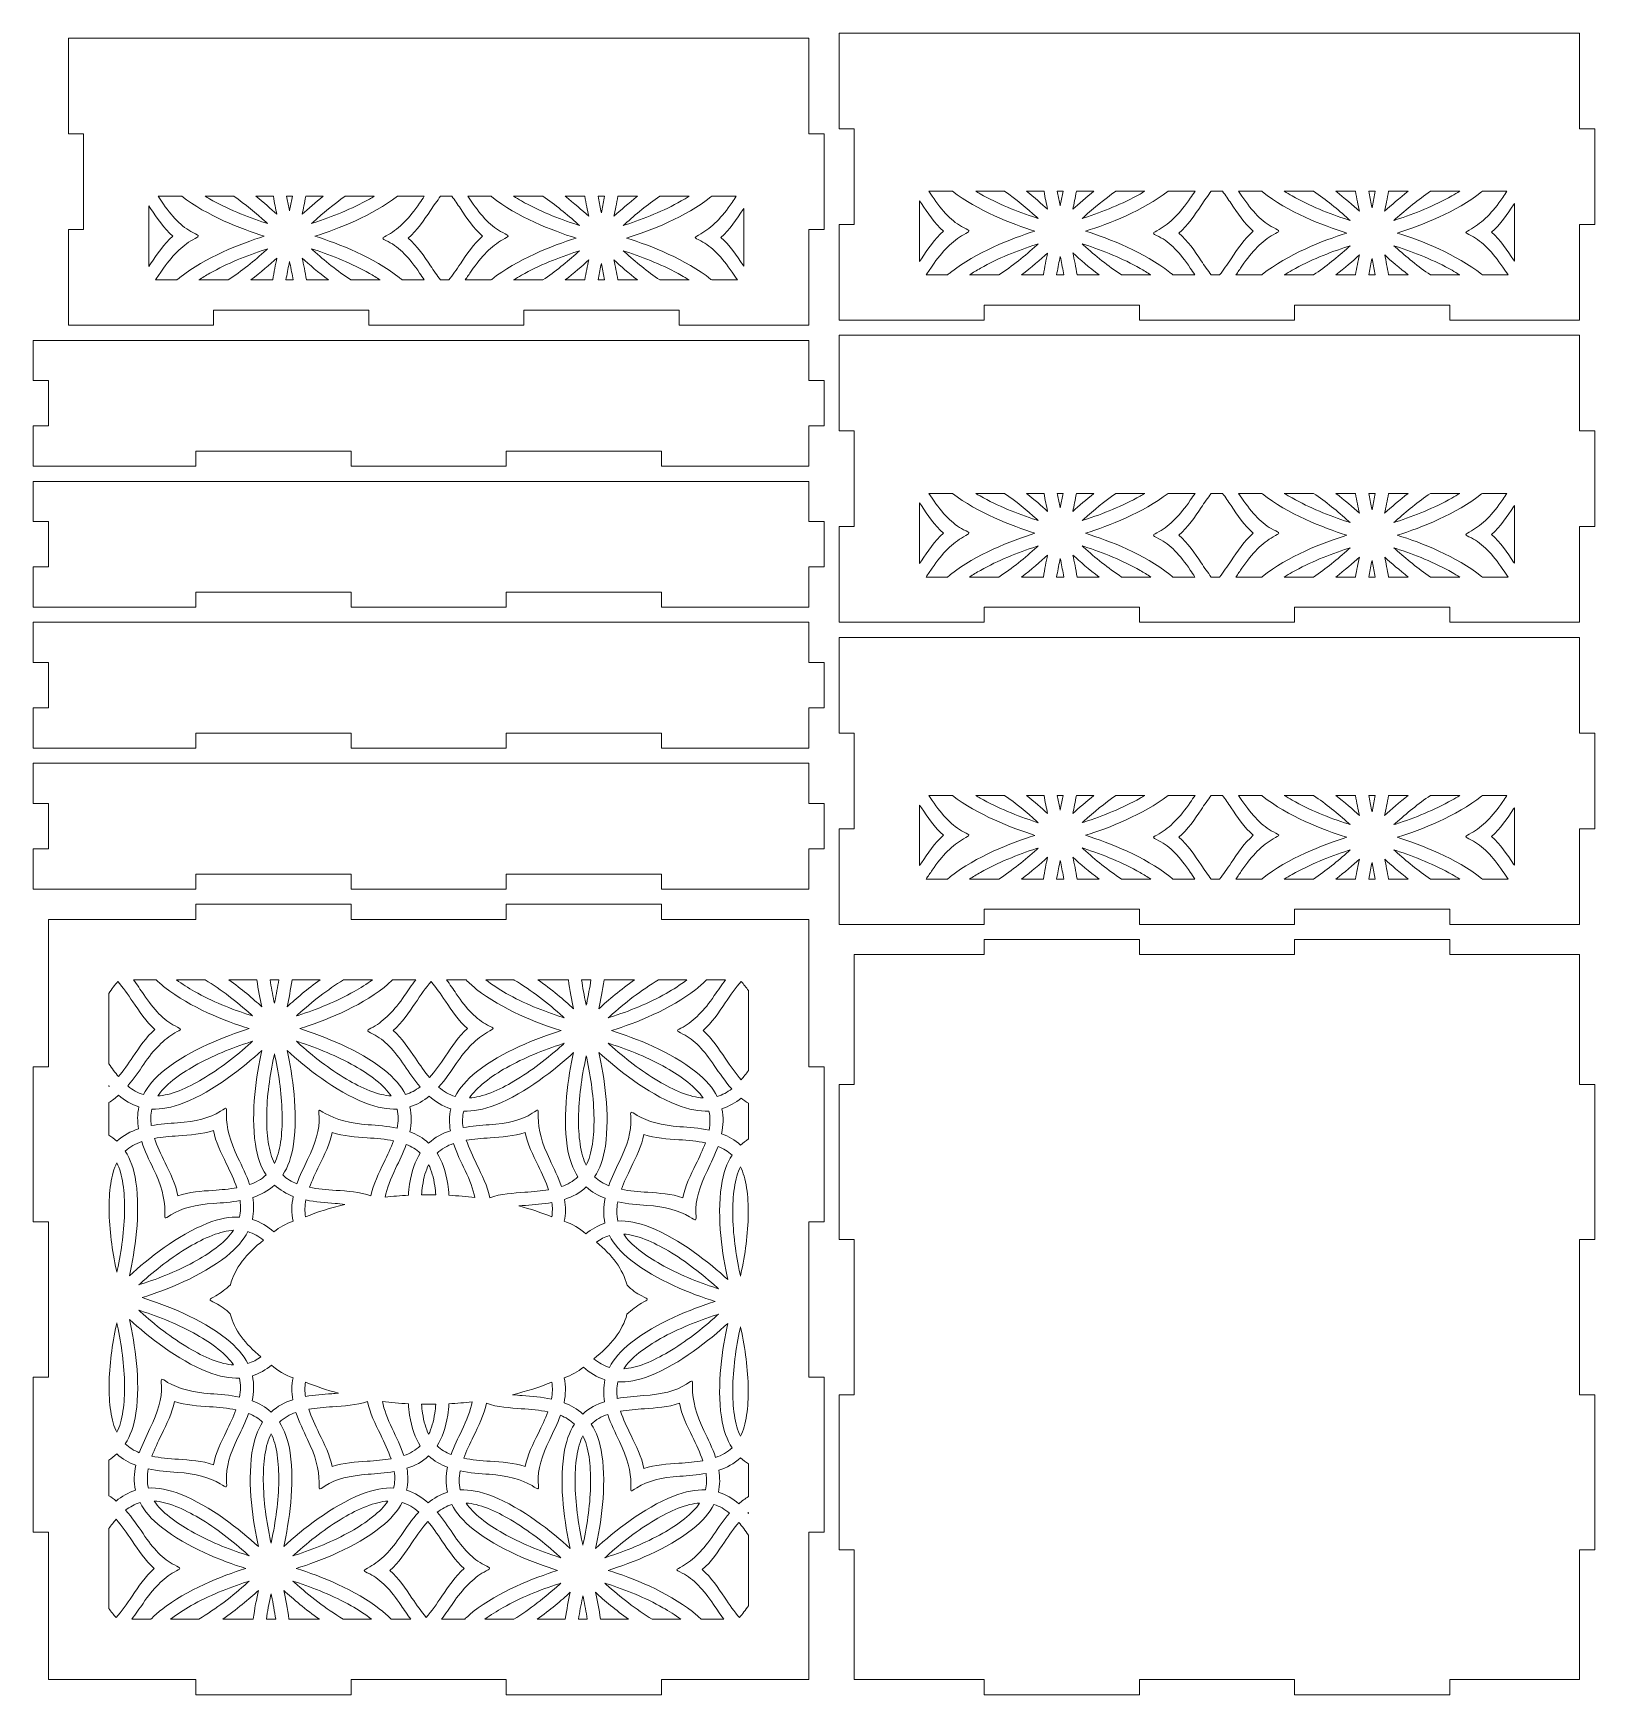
# Model space of a CAD drawing. Header units: millimetres. Extents: x 1438 to 1748, y -165 to 165.
import ezdxf

# ---------------------------------------------------------------- set-up
doc = ezdxf.new("R2010")
doc.units = ezdxf.units.MM
doc.header["$MEASUREMENT"] = 0
doc.layers.add('Camada 1', color=7, linetype='Continuous')

msp = doc.modelspace()

# ---------------------------------------------------------------- linework, layer by layer
at = {"layer": 'Camada 1', "color": 250, "lineweight": 20}
for points, knots in [([(1627.0266, 111), (1627.0266, 111), (1657.8266, 111), (1657.8266, 111), (1657.8266, 111), (1657.8266, 111), (1657.8266, 108), (1657.8266, 108), (1657.8266, 108), (1657.8266, 108), (1688.6266, 108), (1688.6266, 108), (1688.6266, 108), (1688.6266, 108), (1688.6266, 111), (1688.6266, 111), (1688.6266, 111), (1688.6266, 111), (1719.4266, 111), (1719.4266, 111), (1719.4266, 111), (1719.4266, 111), (1719.4266, 108), (1719.4266, 108), (1719.4266, 108), (1719.4266, 108), (1745.2266, 108), (1745.2266, 108), (1745.2266, 108), (1745.2266, 108), (1745.2266, 127), (1745.2266, 127), (1745.2266, 127), (1745.2266, 127), (1748.227, 127), (1748.227, 127), (1748.227, 127), (1748.227, 127), (1748.227, 146), (1748.227, 146), (1748.227, 146), (1748.227, 146), (1745.2266, 146), (1745.2266, 146), (1745.2266, 146), (1745.2266, 146), (1745.2266, 165), (1745.2266, 165), (1745.2266, 165), (1745.2266, 165), (1598.2262, 165), (1598.2262, 165), (1598.2262, 165), (1598.2262, 165), (1598.2262, 146), (1598.2262, 146), (1598.2262, 146), (1598.2262, 146), (1601.2266, 146), (1601.2266, 146), (1601.2266, 146), (1601.2266, 146), (1601.2266, 127), (1601.2266, 127), (1601.2266, 127), (1601.2266, 127), (1598.2262, 127), (1598.2262, 127), (1598.2262, 127), (1598.2262, 127), (1598.2262, 108), (1598.2262, 108), (1598.2262, 108), (1598.2262, 108), (1627.0266, 108), (1627.0266, 108), (1627.0266, 108), (1627.0266, 108), (1627.0266, 111), (1627.0266, 111)], [0, 0, 0, 0, 0.04761905, 0.04761905, 0.04761905, 0.04761905, 0.0952381, 0.0952381, 0.0952381, 0.0952381, 0.14285714, 0.14285714, 0.14285714, 0.14285714, 0.19047619, 0.19047619, 0.19047619, 0.19047619, 0.23809524, 0.23809524, 0.23809524, 0.23809524, 0.28571429, 0.28571429, 0.28571429, 0.28571429, 0.33333333, 0.33333333, 0.33333333, 0.33333333, 0.38095238, 0.38095238, 0.38095238, 0.38095238, 0.42857143, 0.42857143, 0.42857143, 0.42857143, 0.47619048, 0.47619048, 0.47619048, 0.47619048, 0.52380952, 0.52380952, 0.52380952, 0.52380952, 0.57142857, 0.57142857, 0.57142857, 0.57142857, 0.61904762, 0.61904762, 0.61904762, 0.61904762, 0.66666667, 0.66666667, 0.66666667, 0.66666667, 0.71428571, 0.71428571, 0.71428571, 0.71428571, 0.76190476, 0.76190476, 0.76190476, 0.76190476, 0.80952381, 0.80952381, 0.80952381, 0.80952381, 0.85714286, 0.85714286, 0.85714286, 0.85714286, 0.9047619, 0.9047619, 0.9047619, 0.9047619, 1, 1, 1, 1]), ([(1566.4262, 107), (1566.4262, 107), (1592.2262, 107), (1592.2262, 107), (1592.2262, 107), (1592.2262, 107), (1592.2262, 126), (1592.2262, 126), (1592.2262, 126), (1592.2262, 126), (1595.2266, 126), (1595.2266, 126), (1595.2266, 126), (1595.2266, 126), (1595.2266, 145), (1595.2266, 145), (1595.2266, 145), (1595.2266, 145), (1592.2262, 145), (1592.2262, 145), (1592.2262, 145), (1592.2262, 145), (1592.2262, 164), (1592.2262, 164), (1592.2262, 164), (1592.2262, 164), (1445.2258, 164), (1445.2258, 164), (1445.2258, 164), (1445.2258, 164), (1445.2258, 145), (1445.2258, 145), (1445.2258, 145), (1445.2258, 145), (1448.2262, 145), (1448.2262, 145), (1448.2262, 145), (1448.2262, 145), (1448.2262, 126), (1448.2262, 126), (1448.2262, 126), (1448.2262, 126), (1445.2258, 126), (1445.2258, 126), (1445.2258, 126), (1445.2258, 126), (1445.2258, 107), (1445.2258, 107), (1445.2258, 107), (1445.2258, 107), (1474.0262, 107), (1474.0262, 107), (1474.0262, 107), (1474.0262, 107), (1474.0262, 110), (1474.0262, 110), (1474.0262, 110), (1474.0262, 110), (1504.8262, 110), (1504.8262, 110), (1504.8262, 110), (1504.8262, 110), (1504.8262, 107), (1504.8262, 107), (1504.8262, 107), (1504.8262, 107), (1535.6262, 107), (1535.6262, 107), (1535.6262, 107), (1535.6262, 107), (1535.6262, 110), (1535.6262, 110), (1535.6262, 110), (1535.6262, 110), (1566.4262, 110), (1566.4262, 110), (1566.4262, 110), (1566.4262, 110), (1566.4262, 107), (1566.4262, 107)], [0, 0, 0, 0, 0.04761905, 0.04761905, 0.04761905, 0.04761905, 0.0952381, 0.0952381, 0.0952381, 0.0952381, 0.14285714, 0.14285714, 0.14285714, 0.14285714, 0.19047619, 0.19047619, 0.19047619, 0.19047619, 0.23809524, 0.23809524, 0.23809524, 0.23809524, 0.28571429, 0.28571429, 0.28571429, 0.28571429, 0.33333333, 0.33333333, 0.33333333, 0.33333333, 0.38095238, 0.38095238, 0.38095238, 0.38095238, 0.42857143, 0.42857143, 0.42857143, 0.42857143, 0.47619048, 0.47619048, 0.47619048, 0.47619048, 0.52380952, 0.52380952, 0.52380952, 0.52380952, 0.57142857, 0.57142857, 0.57142857, 0.57142857, 0.61904762, 0.61904762, 0.61904762, 0.61904762, 0.66666667, 0.66666667, 0.66666667, 0.66666667, 0.71428571, 0.71428571, 0.71428571, 0.71428571, 0.76190476, 0.76190476, 0.76190476, 0.76190476, 0.80952381, 0.80952381, 0.80952381, 0.80952381, 0.85714286, 0.85714286, 0.85714286, 0.85714286, 0.9047619, 0.9047619, 0.9047619, 0.9047619, 1, 1, 1, 1]), ([(1484.0926, 124.6921), (1479.2921, 123.176), (1472.4056, 120.5056), (1467.3472, 116.5046), (1467.3472, 116.5046), (1467.1348, 116.3366), (1466.93, 116.1684), (1466.7323, 116), (1466.7323, 116), (1466.7323, 116), (1462.4782, 116), (1462.4782, 116), (1462.4782, 116), (1462.8953, 116.592), (1463.2957, 117.1842), (1463.6857, 117.7609), (1463.6857, 117.7609), (1465.6999, 120.7375), (1467.7299, 122.742), (1469.882, 123.9856), (1469.882, 123.9856), (1471.2544, 124.7788), (1471.472, 124.6171), (1469.9162, 125.3945), (1469.9162, 125.3945), (1467.6816, 126.5109), (1465.7096, 128.6357), (1463.6857, 131.6284), (1463.6857, 131.6284), (1463.6857, 131.6284), (1463.0185, 132.6106), (1463.0185, 132.6106), (1463.0185, 132.6106), (1463.0185, 132.6106), (1467.6959, 132.6106), (1467.6959, 132.6106), (1467.6959, 132.6106), (1472.7268, 128.7541), (1479.4221, 126.1693), (1484.0926, 124.6921)], [0, 0, 0, 0, 0.09090909, 0.09090909, 0.09090909, 0.09090909, 0.18181818, 0.18181818, 0.18181818, 0.18181818, 0.27272727, 0.27272727, 0.27272727, 0.27272727, 0.36363636, 0.36363636, 0.36363636, 0.36363636, 0.45454545, 0.45454545, 0.45454545, 0.45454545, 0.54545455, 0.54545455, 0.54545455, 0.54545455, 0.63636364, 0.63636364, 0.63636364, 0.63636364, 0.72727273, 0.72727273, 0.72727273, 0.72727273, 0.81818182, 0.81818182, 0.81818182, 0.81818182, 1, 1, 1, 1]), ([(1484.4626, 127.4679), (1484.4626, 127.4679), (1484.751, 127.2067), (1484.751, 127.2067), (1484.751, 127.2067), (1484.751, 127.2067), (1484.3482, 127.3365), (1484.3482, 127.3365), (1484.3482, 127.3365), (1480.5417, 128.5706), (1476.7065, 130.1165), (1473.2218, 132.0891), (1473.2218, 132.0891), (1472.9216, 132.259), (1472.623, 132.4327), (1472.3266, 132.6106), (1472.3266, 132.6106), (1472.3266, 132.6106), (1478.0736, 132.6106), (1478.0736, 132.6106), (1478.0736, 132.6106), (1480.315, 131.0359), (1482.4542, 129.2821), (1484.4626, 127.4679)], [0, 0, 0, 0, 0.14285714, 0.14285714, 0.14285714, 0.14285714, 0.28571429, 0.28571429, 0.28571429, 0.28571429, 0.42857143, 0.42857143, 0.42857143, 0.42857143, 0.57142857, 0.57142857, 0.57142857, 0.57142857, 0.71428571, 0.71428571, 0.71428571, 0.71428571, 1, 1, 1, 1]), ([(1485.8945, 132.6106), (1486.1163, 131.3244), (1486.3585, 130.1204), (1486.598, 129.0354), (1486.598, 129.0354), (1485.3943, 130.1375), (1483.9758, 131.3687), (1482.4042, 132.6106), (1482.4042, 132.6106), (1482.4042, 132.6106), (1485.8945, 132.6106), (1485.8945, 132.6106)], [0, 0, 0, 0, 0.25, 0.25, 0.25, 0.25, 0.5, 0.5, 0.5, 0.5, 1, 1, 1, 1]), ([(1489.6825, 132.6106), (1489.5307, 131.7682), (1489.3647, 130.9314), (1489.1872, 130.1027), (1489.1872, 130.1027), (1489.1872, 130.1027), (1489.1051, 129.723), (1489.1051, 129.723), (1489.1051, 129.723), (1489.1051, 129.723), (1489.0163, 130.1365), (1489.0163, 130.1365), (1489.0163, 130.1365), (1488.8419, 130.9541), (1488.6787, 131.7796), (1488.5293, 132.6106), (1488.5293, 132.6106), (1488.5293, 132.6106), (1489.6825, 132.6106), (1489.6825, 132.6106)], [0, 0, 0, 0, 0.16666667, 0.16666667, 0.16666667, 0.16666667, 0.33333333, 0.33333333, 0.33333333, 0.33333333, 0.5, 0.5, 0.5, 0.5, 0.66666667, 0.66666667, 0.66666667, 0.66666667, 1, 1, 1, 1]), ([(1495.807, 132.6106), (1494.2328, 131.3672), (1492.8136, 130.136), (1491.6125, 129.0373), (1491.6125, 129.0373), (1491.8528, 130.1237), (1492.0953, 131.3269), (1492.3171, 132.6106), (1492.3171, 132.6106), (1492.3171, 132.6106), (1495.807, 132.6106), (1495.807, 132.6106)], [0, 0, 0, 0, 0.25, 0.25, 0.25, 0.25, 0.5, 0.5, 0.5, 0.5, 1, 1, 1, 1]), ([(1500.1388, 132.6106), (1500.1388, 132.6106), (1505.8866, 132.6106), (1505.8866, 132.6106), (1505.8866, 132.6106), (1505.578, 132.4254), (1505.2671, 132.2447), (1504.9545, 132.0682), (1504.9545, 132.0682), (1501.4701, 130.1008), (1497.6364, 128.5581), (1493.8314, 127.3286), (1493.8314, 127.3286), (1493.8314, 127.3286), (1493.4613, 127.2095), (1493.4613, 127.2095), (1493.4613, 127.2095), (1493.4613, 127.2095), (1493.7754, 127.4934), (1493.7754, 127.4934), (1493.7754, 127.4934), (1495.7765, 129.2979), (1497.9069, 131.0429), (1500.1388, 132.6106)], [0, 0, 0, 0, 0.14285714, 0.14285714, 0.14285714, 0.14285714, 0.28571429, 0.28571429, 0.28571429, 0.28571429, 0.42857143, 0.42857143, 0.42857143, 0.42857143, 0.57142857, 0.57142857, 0.57142857, 0.57142857, 0.71428571, 0.71428571, 0.71428571, 0.71428571, 1, 1, 1, 1]), ([(1508.6988, 123.6046), (1510.9331, 122.488), (1512.9053, 120.3634), (1514.9293, 117.3704), (1514.9293, 117.3704), (1515.2336, 116.9205), (1515.5441, 116.4613), (1515.8641, 116), (1515.8641, 116), (1515.8641, 116), (1511.483, 116), (1511.483, 116), (1511.483, 116), (1511.2851, 116.1686), (1511.08, 116.337), (1510.8673, 116.5052), (1510.8673, 116.5052), (1505.8003, 120.5122), (1498.9004, 123.1839), (1494.1213, 124.6952), (1494.1213, 124.6952), (1498.8121, 126.1768), (1505.4942, 128.7606), (1510.5165, 132.6106), (1510.5165, 132.6106), (1510.5165, 132.6106), (1515.8652, 132.6106), (1515.8652, 132.6106), (1515.8652, 132.6106), (1515.5449, 132.1487), (1515.2339, 131.6887), (1514.9293, 131.2382), (1514.9293, 131.2382), (1512.9149, 128.2617), (1510.8852, 126.2573), (1508.7331, 125.0136), (1508.7331, 125.0136), (1507.3605, 124.2204), (1507.1429, 124.3821), (1508.6988, 123.6046)], [0, 0, 0, 0, 0.09090909, 0.09090909, 0.09090909, 0.09090909, 0.18181818, 0.18181818, 0.18181818, 0.18181818, 0.27272727, 0.27272727, 0.27272727, 0.27272727, 0.36363636, 0.36363636, 0.36363636, 0.36363636, 0.45454545, 0.45454545, 0.45454545, 0.45454545, 0.54545455, 0.54545455, 0.54545455, 0.54545455, 0.63636364, 0.63636364, 0.63636364, 0.63636364, 0.72727273, 0.72727273, 0.72727273, 0.72727273, 0.81818182, 0.81818182, 0.81818182, 0.81818182, 1, 1, 1, 1]), ([(1527.4347, 124.6939), (1525.6607, 123.1725), (1524.277, 121.0458), (1523.0391, 119.2154), (1523.0391, 119.2154), (1522.2594, 118.0628), (1521.5073, 116.9768), (1520.7423, 116), (1520.7423, 116), (1520.7423, 116), (1519.0761, 116), (1519.0761, 116), (1519.0761, 116), (1518.4138, 116.8729), (1517.7573, 117.8239), (1517.08, 118.8253), (1517.08, 118.8253), (1515.8417, 120.6557), (1514.4584, 122.7837), (1512.6843, 124.3053), (1512.6843, 124.3053), (1514.4581, 125.8266), (1515.842, 127.9533), (1517.08, 129.7837), (1517.08, 129.7837), (1517.7576, 130.7857), (1518.4144, 131.7373), (1519.077, 132.6106), (1519.077, 132.6106), (1519.077, 132.6106), (1521.334, 132.6106), (1521.334, 132.6106), (1521.334, 132.6106), (1521.8984, 131.8466), (1522.4612, 131.0286), (1523.0393, 130.1739), (1523.0393, 130.1739), (1524.277, 128.3433), (1525.6604, 126.2156), (1527.4347, 124.6939)], [0, 0, 0, 0, 0.09090909, 0.09090909, 0.09090909, 0.09090909, 0.18181818, 0.18181818, 0.18181818, 0.18181818, 0.27272727, 0.27272727, 0.27272727, 0.27272727, 0.36363636, 0.36363636, 0.36363636, 0.36363636, 0.45454545, 0.45454545, 0.45454545, 0.45454545, 0.54545455, 0.54545455, 0.54545455, 0.54545455, 0.63636364, 0.63636364, 0.63636364, 0.63636364, 0.72727273, 0.72727273, 0.72727273, 0.72727273, 0.81818182, 0.81818182, 0.81818182, 0.81818182, 1, 1, 1, 1]), ([(1529.2516, 132.4943), (1534.3177, 128.4875), (1541.218, 125.8153), (1545.9974, 124.3036), (1545.9974, 124.3036), (1541.1968, 122.7878), (1534.3108, 120.1177), (1529.2523, 116.1164), (1529.2523, 116.1164), (1529.2523, 116.1164), (1529.1065, 116), (1529.1065, 116), (1529.1065, 116), (1529.1065, 116), (1523.9821, 116), (1523.9821, 116), (1523.9821, 116), (1524.3993, 116.592), (1524.7997, 117.1841), (1525.1897, 117.7608), (1525.1897, 117.7608), (1527.204, 120.7374), (1529.234, 122.7419), (1531.386, 123.9855), (1531.386, 123.9855), (1532.7585, 124.7787), (1532.9761, 124.617), (1531.4203, 125.3944), (1531.4203, 125.3944), (1529.1857, 126.5108), (1527.2136, 128.6356), (1525.1897, 131.6283), (1525.1897, 131.6283), (1525.1897, 131.6283), (1524.5225, 132.6106), (1524.5225, 132.6106), (1524.5225, 132.6106), (1524.5225, 132.6106), (1529.1059, 132.6106), (1529.1059, 132.6106), (1529.1059, 132.6106), (1529.1059, 132.6106), (1529.2516, 132.4943), (1529.2516, 132.4943)], [0, 0, 0, 0, 0.08333333, 0.08333333, 0.08333333, 0.08333333, 0.16666667, 0.16666667, 0.16666667, 0.16666667, 0.25, 0.25, 0.25, 0.25, 0.33333333, 0.33333333, 0.33333333, 0.33333333, 0.41666667, 0.41666667, 0.41666667, 0.41666667, 0.5, 0.5, 0.5, 0.5, 0.58333333, 0.58333333, 0.58333333, 0.58333333, 0.66666667, 0.66666667, 0.66666667, 0.66666667, 0.75, 0.75, 0.75, 0.75, 0.83333333, 0.83333333, 0.83333333, 0.83333333, 1, 1, 1, 1]), ([(1546.3677, 127.0796), (1546.3677, 127.0796), (1546.6555, 126.8186), (1546.6555, 126.8186), (1546.6555, 126.8186), (1546.6555, 126.8186), (1546.253, 126.9484), (1546.253, 126.9484), (1546.253, 126.9484), (1542.4467, 128.1822), (1538.6113, 129.7282), (1535.1267, 131.701), (1535.1267, 131.701), (1534.6118, 131.9924), (1534.1016, 132.2953), (1533.5988, 132.6106), (1533.5988, 132.6106), (1533.5988, 132.6106), (1539.4189, 132.6106), (1539.4189, 132.6106), (1539.4189, 132.6106), (1541.8644, 130.9382), (1544.1928, 129.0443), (1546.3677, 127.0796)], [0, 0, 0, 0, 0.14285714, 0.14285714, 0.14285714, 0.14285714, 0.28571429, 0.28571429, 0.28571429, 0.28571429, 0.42857143, 0.42857143, 0.42857143, 0.42857143, 0.57142857, 0.57142857, 0.57142857, 0.57142857, 0.71428571, 0.71428571, 0.71428571, 0.71428571, 1, 1, 1, 1]), ([(1543.8134, 132.6106), (1543.8134, 132.6106), (1547.7336, 132.6106), (1547.7336, 132.6106), (1547.7336, 132.6106), (1547.9728, 131.1781), (1548.2395, 129.8407), (1548.503, 128.6472), (1548.503, 128.6472), (1547.174, 129.8639), (1545.5831, 131.2382), (1543.8134, 132.6106)], [0, 0, 0, 0, 0.25, 0.25, 0.25, 0.25, 0.5, 0.5, 0.5, 0.5, 1, 1, 1, 1]), ([(1551.6563, 132.6106), (1551.4864, 131.637), (1551.2971, 130.6704), (1551.0923, 129.7145), (1551.0923, 129.7145), (1551.0923, 129.7145), (1551.0104, 129.3344), (1551.0104, 129.3344), (1551.0104, 129.3344), (1551.0104, 129.3344), (1550.9214, 129.7484), (1550.9214, 129.7484), (1550.9214, 129.7484), (1550.7199, 130.6932), (1550.5333, 131.6485), (1550.3657, 132.6106), (1550.3657, 132.6106), (1550.3657, 132.6106), (1551.6563, 132.6106), (1551.6563, 132.6106)], [0, 0, 0, 0, 0.16666667, 0.16666667, 0.16666667, 0.16666667, 0.33333333, 0.33333333, 0.33333333, 0.33333333, 0.5, 0.5, 0.5, 0.5, 0.66666667, 0.66666667, 0.66666667, 0.66666667, 1, 1, 1, 1]), ([(1554.2882, 132.6106), (1554.2882, 132.6106), (1558.2084, 132.6106), (1558.2084, 132.6106), (1558.2084, 132.6106), (1556.4354, 131.2364), (1554.8439, 129.8618), (1553.5178, 128.6488), (1553.5178, 128.6488), (1553.7822, 129.8442), (1554.049, 131.1808), (1554.2882, 132.6106)], [0, 0, 0, 0, 0.25, 0.25, 0.25, 0.25, 0.5, 0.5, 0.5, 0.5, 1, 1, 1, 1]), ([(1555.6802, 127.1053), (1557.8484, 129.0601), (1560.168, 130.9451), (1562.6039, 132.6106), (1562.6039, 132.6106), (1562.6039, 132.6106), (1568.4247, 132.6106), (1568.4247, 132.6106), (1568.4247, 132.6106), (1567.9099, 132.2876), (1567.3871, 131.9779), (1566.8596, 131.6802), (1566.8596, 131.6802), (1563.375, 129.7124), (1559.5416, 128.1699), (1555.7367, 126.9405), (1555.7367, 126.9405), (1555.7367, 126.9405), (1555.366, 126.821), (1555.366, 126.821), (1555.366, 126.821), (1555.366, 126.821), (1555.6802, 127.1053), (1555.6802, 127.1053)], [0, 0, 0, 0, 0.14285714, 0.14285714, 0.14285714, 0.14285714, 0.28571429, 0.28571429, 0.28571429, 0.28571429, 0.42857143, 0.42857143, 0.42857143, 0.42857143, 0.57142857, 0.57142857, 0.57142857, 0.57142857, 0.71428571, 0.71428571, 0.71428571, 0.71428571, 1, 1, 1, 1]), ([(1572.917, 132.6106), (1572.917, 132.6106), (1577.801, 132.6106), (1577.801, 132.6106), (1577.801, 132.6106), (1577.5176, 132.2), (1577.2414, 131.7916), (1576.9703, 131.3907), (1576.9703, 131.3907), (1574.9561, 128.414), (1572.9262, 126.4098), (1570.7741, 125.1661), (1570.7741, 125.1661), (1569.4017, 124.3729), (1569.184, 124.5344), (1570.7399, 123.7571), (1570.7399, 123.7571), (1572.9744, 122.6408), (1574.9465, 120.516), (1576.9705, 117.5232), (1576.9705, 117.5232), (1577.3083, 117.0237), (1577.6539, 116.5126), (1578.0114, 116), (1578.0114, 116), (1578.0114, 116), (1572.9186, 116), (1572.9186, 116), (1572.9186, 116), (1572.9186, 116), (1572.7723, 116.1168), (1572.7723, 116.1168), (1572.7723, 116.1168), (1567.7055, 120.1235), (1560.8056, 122.7957), (1556.0266, 124.3074), (1556.0266, 124.3074), (1560.8268, 125.8235), (1567.7137, 128.4936), (1572.7717, 132.4946), (1572.7717, 132.4946), (1572.7717, 132.4946), (1572.917, 132.6106), (1572.917, 132.6106)], [0, 0, 0, 0, 0.08333333, 0.08333333, 0.08333333, 0.08333333, 0.16666667, 0.16666667, 0.16666667, 0.16666667, 0.25, 0.25, 0.25, 0.25, 0.33333333, 0.33333333, 0.33333333, 0.33333333, 0.41666667, 0.41666667, 0.41666667, 0.41666667, 0.5, 0.5, 0.5, 0.5, 0.58333333, 0.58333333, 0.58333333, 0.58333333, 0.66666667, 0.66666667, 0.66666667, 0.66666667, 0.75, 0.75, 0.75, 0.75, 0.83333333, 0.83333333, 0.83333333, 0.83333333, 1, 1, 1, 1]), ([(1620.6963, 133.6106), (1625.7272, 129.7541), (1632.4225, 127.1693), (1637.093, 125.6921), (1637.093, 125.6921), (1632.2925, 124.176), (1625.406, 121.5056), (1620.3476, 117.5046), (1620.3476, 117.5046), (1620.1352, 117.3366), (1619.9304, 117.1684), (1619.7327, 117), (1619.7327, 117), (1619.7327, 117), (1615.4786, 117), (1615.4786, 117), (1615.4786, 117), (1615.8957, 117.592), (1616.2961, 118.1842), (1616.6861, 118.7609), (1616.6861, 118.7609), (1618.7003, 121.7375), (1620.7303, 123.742), (1622.8824, 124.9856), (1622.8824, 124.9856), (1624.2548, 125.7788), (1624.4724, 125.6171), (1622.9166, 126.3945), (1622.9166, 126.3945), (1620.682, 127.5109), (1618.71, 129.6357), (1616.6861, 132.6284), (1616.6861, 132.6284), (1616.6861, 132.6284), (1616.0189, 133.6106), (1616.0189, 133.6106), (1616.0189, 133.6106), (1616.0189, 133.6106), (1620.6963, 133.6106), (1620.6963, 133.6106)], [0, 0, 0, 0, 0.09090909, 0.09090909, 0.09090909, 0.09090909, 0.18181818, 0.18181818, 0.18181818, 0.18181818, 0.27272727, 0.27272727, 0.27272727, 0.27272727, 0.36363636, 0.36363636, 0.36363636, 0.36363636, 0.45454545, 0.45454545, 0.45454545, 0.45454545, 0.54545455, 0.54545455, 0.54545455, 0.54545455, 0.63636364, 0.63636364, 0.63636364, 0.63636364, 0.72727273, 0.72727273, 0.72727273, 0.72727273, 0.81818182, 0.81818182, 0.81818182, 0.81818182, 1, 1, 1, 1]), ([(1631.074, 133.6106), (1633.3154, 132.0359), (1635.4546, 130.2821), (1637.463, 128.4679), (1637.463, 128.4679), (1637.463, 128.4679), (1637.7514, 128.2067), (1637.7514, 128.2067), (1637.7514, 128.2067), (1637.7514, 128.2067), (1637.3486, 128.3365), (1637.3486, 128.3365), (1637.3486, 128.3365), (1633.5421, 129.5706), (1629.7069, 131.1165), (1626.2222, 133.0891), (1626.2222, 133.0891), (1625.922, 133.259), (1625.6234, 133.4327), (1625.327, 133.6106), (1625.327, 133.6106), (1625.327, 133.6106), (1631.074, 133.6106), (1631.074, 133.6106)], [0, 0, 0, 0, 0.14285714, 0.14285714, 0.14285714, 0.14285714, 0.28571429, 0.28571429, 0.28571429, 0.28571429, 0.42857143, 0.42857143, 0.42857143, 0.42857143, 0.57142857, 0.57142857, 0.57142857, 0.57142857, 0.71428571, 0.71428571, 0.71428571, 0.71428571, 1, 1, 1, 1]), ([(1635.4046, 133.6106), (1635.4046, 133.6106), (1638.8949, 133.6106), (1638.8949, 133.6106), (1638.8949, 133.6106), (1639.1167, 132.3244), (1639.3589, 131.1204), (1639.5984, 130.0354), (1639.5984, 130.0354), (1638.3947, 131.1375), (1636.9762, 132.3687), (1635.4046, 133.6106)], [0, 0, 0, 0, 0.25, 0.25, 0.25, 0.25, 0.5, 0.5, 0.5, 0.5, 1, 1, 1, 1]), ([(1641.5297, 133.6106), (1641.5297, 133.6106), (1642.6829, 133.6106), (1642.6829, 133.6106), (1642.6829, 133.6106), (1642.5311, 132.7682), (1642.3651, 131.9314), (1642.1876, 131.1027), (1642.1876, 131.1027), (1642.1876, 131.1027), (1642.1055, 130.723), (1642.1055, 130.723), (1642.1055, 130.723), (1642.1055, 130.723), (1642.0167, 131.1365), (1642.0167, 131.1365), (1642.0167, 131.1365), (1641.8423, 131.9541), (1641.6791, 132.7796), (1641.5297, 133.6106)], [0, 0, 0, 0, 0.16666667, 0.16666667, 0.16666667, 0.16666667, 0.33333333, 0.33333333, 0.33333333, 0.33333333, 0.5, 0.5, 0.5, 0.5, 0.66666667, 0.66666667, 0.66666667, 0.66666667, 1, 1, 1, 1]), ([(1644.6129, 130.0373), (1644.8532, 131.1237), (1645.0957, 132.3269), (1645.3175, 133.6106), (1645.3175, 133.6106), (1645.3175, 133.6106), (1648.8074, 133.6106), (1648.8074, 133.6106), (1648.8074, 133.6106), (1647.2332, 132.3672), (1645.814, 131.136), (1644.6129, 130.0373)], [0, 0, 0, 0, 0.25, 0.25, 0.25, 0.25, 0.5, 0.5, 0.5, 0.5, 1, 1, 1, 1]), ([(1646.4617, 128.2095), (1646.4617, 128.2095), (1646.7758, 128.4934), (1646.7758, 128.4934), (1646.7758, 128.4934), (1648.7769, 130.2979), (1650.9073, 132.0429), (1653.1392, 133.6106), (1653.1392, 133.6106), (1653.1392, 133.6106), (1658.887, 133.6106), (1658.887, 133.6106), (1658.887, 133.6106), (1658.5784, 133.4254), (1658.2675, 133.2447), (1657.9549, 133.0682), (1657.9549, 133.0682), (1654.4705, 131.1008), (1650.6368, 129.5581), (1646.8318, 128.3286), (1646.8318, 128.3286), (1646.8318, 128.3286), (1646.4617, 128.2095), (1646.4617, 128.2095)], [0, 0, 0, 0, 0.14285714, 0.14285714, 0.14285714, 0.14285714, 0.28571429, 0.28571429, 0.28571429, 0.28571429, 0.42857143, 0.42857143, 0.42857143, 0.42857143, 0.57142857, 0.57142857, 0.57142857, 0.57142857, 0.71428571, 0.71428571, 0.71428571, 0.71428571, 1, 1, 1, 1]), ([(1663.5169, 133.6106), (1663.5169, 133.6106), (1668.8656, 133.6106), (1668.8656, 133.6106), (1668.8656, 133.6106), (1668.5453, 133.1487), (1668.2343, 132.6887), (1667.9297, 132.2382), (1667.9297, 132.2382), (1665.9153, 129.2617), (1663.8856, 127.2573), (1661.7335, 126.0136), (1661.7335, 126.0136), (1660.3609, 125.2204), (1660.1433, 125.3821), (1661.6992, 124.6046), (1661.6992, 124.6046), (1663.9335, 123.488), (1665.9057, 121.3634), (1667.9297, 118.3704), (1667.9297, 118.3704), (1668.234, 117.9205), (1668.5445, 117.4613), (1668.8645, 117), (1668.8645, 117), (1668.8645, 117), (1664.4834, 117), (1664.4834, 117), (1664.4834, 117), (1664.2855, 117.1686), (1664.0804, 117.337), (1663.8677, 117.5052), (1663.8677, 117.5052), (1658.8007, 121.5122), (1651.9008, 124.1839), (1647.1217, 125.6952), (1647.1217, 125.6952), (1651.8125, 127.1768), (1658.4946, 129.7606), (1663.5169, 133.6106)], [0, 0, 0, 0, 0.09090909, 0.09090909, 0.09090909, 0.09090909, 0.18181818, 0.18181818, 0.18181818, 0.18181818, 0.27272727, 0.27272727, 0.27272727, 0.27272727, 0.36363636, 0.36363636, 0.36363636, 0.36363636, 0.45454545, 0.45454545, 0.45454545, 0.45454545, 0.54545455, 0.54545455, 0.54545455, 0.54545455, 0.63636364, 0.63636364, 0.63636364, 0.63636364, 0.72727273, 0.72727273, 0.72727273, 0.72727273, 0.81818182, 0.81818182, 0.81818182, 0.81818182, 1, 1, 1, 1]), ([(1670.0804, 130.7837), (1670.758, 131.7857), (1671.4148, 132.7373), (1672.0774, 133.6106), (1672.0774, 133.6106), (1672.0774, 133.6106), (1674.3344, 133.6106), (1674.3344, 133.6106), (1674.3344, 133.6106), (1674.8988, 132.8466), (1675.4616, 132.0286), (1676.0397, 131.1739), (1676.0397, 131.1739), (1677.2774, 129.3433), (1678.6608, 127.2156), (1680.4351, 125.6939), (1680.4351, 125.6939), (1678.6611, 124.1725), (1677.2774, 122.0458), (1676.0395, 120.2154), (1676.0395, 120.2154), (1675.2598, 119.0628), (1674.5077, 117.9768), (1673.7427, 117), (1673.7427, 117), (1673.7427, 117), (1672.0765, 117), (1672.0765, 117), (1672.0765, 117), (1671.4142, 117.8729), (1670.7577, 118.8239), (1670.0804, 119.8253), (1670.0804, 119.8253), (1668.8421, 121.6557), (1667.4588, 123.7837), (1665.6847, 125.3053), (1665.6847, 125.3053), (1667.4585, 126.8266), (1668.8424, 128.9533), (1670.0804, 130.7837)], [0, 0, 0, 0, 0.09090909, 0.09090909, 0.09090909, 0.09090909, 0.18181818, 0.18181818, 0.18181818, 0.18181818, 0.27272727, 0.27272727, 0.27272727, 0.27272727, 0.36363636, 0.36363636, 0.36363636, 0.36363636, 0.45454545, 0.45454545, 0.45454545, 0.45454545, 0.54545455, 0.54545455, 0.54545455, 0.54545455, 0.63636364, 0.63636364, 0.63636364, 0.63636364, 0.72727273, 0.72727273, 0.72727273, 0.72727273, 0.81818182, 0.81818182, 0.81818182, 0.81818182, 1, 1, 1, 1]), ([(1684.4207, 126.3944), (1682.1861, 127.5108), (1680.214, 129.6356), (1678.1901, 132.6283), (1678.1901, 132.6283), (1678.1901, 132.6283), (1677.5229, 133.6106), (1677.5229, 133.6106), (1677.5229, 133.6106), (1677.5229, 133.6106), (1682.1063, 133.6106), (1682.1063, 133.6106), (1682.1063, 133.6106), (1682.1063, 133.6106), (1682.252, 133.4943), (1682.252, 133.4943), (1682.252, 133.4943), (1687.3181, 129.4875), (1694.2184, 126.8153), (1698.9978, 125.3036), (1698.9978, 125.3036), (1694.1972, 123.7878), (1687.3112, 121.1177), (1682.2527, 117.1164), (1682.2527, 117.1164), (1682.2527, 117.1164), (1682.1069, 117), (1682.1069, 117), (1682.1069, 117), (1682.1069, 117), (1676.9825, 117), (1676.9825, 117), (1676.9825, 117), (1677.3997, 117.592), (1677.8001, 118.1841), (1678.1901, 118.7608), (1678.1901, 118.7608), (1680.2044, 121.7374), (1682.2344, 123.7419), (1684.3864, 124.9855), (1684.3864, 124.9855), (1685.7589, 125.7787), (1685.9765, 125.617), (1684.4207, 126.3944)], [0, 0, 0, 0, 0.08333333, 0.08333333, 0.08333333, 0.08333333, 0.16666667, 0.16666667, 0.16666667, 0.16666667, 0.25, 0.25, 0.25, 0.25, 0.33333333, 0.33333333, 0.33333333, 0.33333333, 0.41666667, 0.41666667, 0.41666667, 0.41666667, 0.5, 0.5, 0.5, 0.5, 0.58333333, 0.58333333, 0.58333333, 0.58333333, 0.66666667, 0.66666667, 0.66666667, 0.66666667, 0.75, 0.75, 0.75, 0.75, 0.83333333, 0.83333333, 0.83333333, 0.83333333, 1, 1, 1, 1]), ([(1699.2534, 127.9484), (1695.4471, 129.1822), (1691.6117, 130.7282), (1688.1271, 132.701), (1688.1271, 132.701), (1687.6122, 132.9924), (1687.102, 133.2953), (1686.5992, 133.6106), (1686.5992, 133.6106), (1686.5992, 133.6106), (1692.4193, 133.6106), (1692.4193, 133.6106), (1692.4193, 133.6106), (1694.8648, 131.9382), (1697.1932, 130.0443), (1699.3681, 128.0796), (1699.3681, 128.0796), (1699.3681, 128.0796), (1699.6559, 127.8186), (1699.6559, 127.8186), (1699.6559, 127.8186), (1699.6559, 127.8186), (1699.2534, 127.9484), (1699.2534, 127.9484)], [0, 0, 0, 0, 0.14285714, 0.14285714, 0.14285714, 0.14285714, 0.28571429, 0.28571429, 0.28571429, 0.28571429, 0.42857143, 0.42857143, 0.42857143, 0.42857143, 0.57142857, 0.57142857, 0.57142857, 0.57142857, 0.71428571, 0.71428571, 0.71428571, 0.71428571, 1, 1, 1, 1]), ([(1701.5034, 129.6472), (1700.1744, 130.8639), (1698.5835, 132.2382), (1696.8138, 133.6106), (1696.8138, 133.6106), (1696.8138, 133.6106), (1700.734, 133.6106), (1700.734, 133.6106), (1700.734, 133.6106), (1700.9732, 132.1781), (1701.2399, 130.8407), (1701.5034, 129.6472)], [0, 0, 0, 0, 0.25, 0.25, 0.25, 0.25, 0.5, 0.5, 0.5, 0.5, 1, 1, 1, 1]), ([(1703.9218, 130.7484), (1703.7203, 131.6932), (1703.5337, 132.6485), (1703.3661, 133.6106), (1703.3661, 133.6106), (1703.3661, 133.6106), (1704.6567, 133.6106), (1704.6567, 133.6106), (1704.6567, 133.6106), (1704.4868, 132.637), (1704.2975, 131.6704), (1704.0927, 130.7145), (1704.0927, 130.7145), (1704.0927, 130.7145), (1704.0108, 130.3344), (1704.0108, 130.3344), (1704.0108, 130.3344), (1704.0108, 130.3344), (1703.9218, 130.7484), (1703.9218, 130.7484)], [0, 0, 0, 0, 0.16666667, 0.16666667, 0.16666667, 0.16666667, 0.33333333, 0.33333333, 0.33333333, 0.33333333, 0.5, 0.5, 0.5, 0.5, 0.66666667, 0.66666667, 0.66666667, 0.66666667, 1, 1, 1, 1]), ([(1706.5182, 129.6488), (1706.7826, 130.8442), (1707.0494, 132.1808), (1707.2886, 133.6106), (1707.2886, 133.6106), (1707.2886, 133.6106), (1711.2088, 133.6106), (1711.2088, 133.6106), (1711.2088, 133.6106), (1709.4358, 132.2364), (1707.8443, 130.8618), (1706.5182, 129.6488)], [0, 0, 0, 0, 0.25, 0.25, 0.25, 0.25, 0.5, 0.5, 0.5, 0.5, 1, 1, 1, 1]), ([(1708.3664, 127.821), (1708.3664, 127.821), (1708.6806, 128.1053), (1708.6806, 128.1053), (1708.6806, 128.1053), (1710.8488, 130.0601), (1713.1684, 131.9451), (1715.6043, 133.6106), (1715.6043, 133.6106), (1715.6043, 133.6106), (1721.4251, 133.6106), (1721.4251, 133.6106), (1721.4251, 133.6106), (1720.9103, 133.2876), (1720.3875, 132.9779), (1719.86, 132.6802), (1719.86, 132.6802), (1716.3754, 130.7124), (1712.542, 129.1699), (1708.7371, 127.9405), (1708.7371, 127.9405), (1708.7371, 127.9405), (1708.3664, 127.821), (1708.3664, 127.821)], [0, 0, 0, 0, 0.14285714, 0.14285714, 0.14285714, 0.14285714, 0.28571429, 0.28571429, 0.28571429, 0.28571429, 0.42857143, 0.42857143, 0.42857143, 0.42857143, 0.57142857, 0.57142857, 0.57142857, 0.57142857, 0.71428571, 0.71428571, 0.71428571, 0.71428571, 1, 1, 1, 1]), ([(1725.7727, 117.1168), (1720.7059, 121.1235), (1713.806, 123.7957), (1709.027, 125.3074), (1709.027, 125.3074), (1713.8272, 126.8235), (1720.7141, 129.4936), (1725.7721, 133.4946), (1725.7721, 133.4946), (1725.7721, 133.4946), (1725.9174, 133.6106), (1725.9174, 133.6106), (1725.9174, 133.6106), (1725.9174, 133.6106), (1730.8014, 133.6106), (1730.8014, 133.6106), (1730.8014, 133.6106), (1730.518, 133.2), (1730.2418, 132.7916), (1729.9707, 132.3907), (1729.9707, 132.3907), (1727.9565, 129.414), (1725.9266, 127.4098), (1723.7745, 126.1661), (1723.7745, 126.1661), (1722.4021, 125.3729), (1722.1844, 125.5344), (1723.7403, 124.7571), (1723.7403, 124.7571), (1725.9748, 123.6408), (1727.9469, 121.516), (1729.9709, 118.5232), (1729.9709, 118.5232), (1730.3087, 118.0237), (1730.6543, 117.5126), (1731.0118, 117), (1731.0118, 117), (1731.0118, 117), (1725.919, 117), (1725.919, 117), (1725.919, 117), (1725.919, 117), (1725.7727, 117.1168), (1725.7727, 117.1168)], [0, 0, 0, 0, 0.08333333, 0.08333333, 0.08333333, 0.08333333, 0.16666667, 0.16666667, 0.16666667, 0.16666667, 0.25, 0.25, 0.25, 0.25, 0.33333333, 0.33333333, 0.33333333, 0.33333333, 0.41666667, 0.41666667, 0.41666667, 0.41666667, 0.5, 0.5, 0.5, 0.5, 0.58333333, 0.58333333, 0.58333333, 0.58333333, 0.66666667, 0.66666667, 0.66666667, 0.66666667, 0.75, 0.75, 0.75, 0.75, 0.83333333, 0.83333333, 0.83333333, 0.83333333, 1, 1, 1, 1]), ([(1461.1678, 130.7149), (1461.1678, 130.7149), (1461.5353, 130.1739), (1461.5353, 130.1739), (1461.5353, 130.1739), (1462.7729, 128.3434), (1464.1563, 126.2157), (1465.9307, 124.694), (1465.9307, 124.694), (1464.1567, 123.1725), (1462.773, 121.0459), (1461.535, 119.2155), (1461.535, 119.2155), (1461.535, 119.2155), (1461.1678, 118.6751), (1461.1678, 118.6751), (1461.1678, 118.6751), (1461.1678, 118.6751), (1461.1678, 130.7149), (1461.1678, 130.7149)], [0, 0, 0, 0, 0.16666667, 0.16666667, 0.16666667, 0.16666667, 0.33333333, 0.33333333, 0.33333333, 0.33333333, 0.5, 0.5, 0.5, 0.5, 0.66666667, 0.66666667, 0.66666667, 0.66666667, 1, 1, 1, 1]), ([(1574.7254, 124.4579), (1576.4995, 125.9792), (1577.8831, 128.1057), (1579.1208, 129.9363), (1579.1208, 129.9363), (1579.1208, 129.9363), (1579.2845, 130.1779), (1579.2845, 130.1779), (1579.2845, 130.1779), (1579.2845, 130.1779), (1579.2845, 118.7363), (1579.2845, 118.7363), (1579.2845, 118.7363), (1579.2845, 118.7363), (1579.121, 118.9777), (1579.121, 118.9777), (1579.121, 118.9777), (1577.8831, 120.8082), (1576.4995, 122.936), (1574.7254, 124.4579)], [0, 0, 0, 0, 0.16666667, 0.16666667, 0.16666667, 0.16666667, 0.33333333, 0.33333333, 0.33333333, 0.33333333, 0.5, 0.5, 0.5, 0.5, 0.66666667, 0.66666667, 0.66666667, 0.66666667, 1, 1, 1, 1]), ([(1614.1682, 131.7149), (1614.1682, 131.7149), (1614.5357, 131.1739), (1614.5357, 131.1739), (1614.5357, 131.1739), (1615.7733, 129.3434), (1617.1567, 127.2157), (1618.9311, 125.694), (1618.9311, 125.694), (1617.1571, 124.1725), (1615.7734, 122.0459), (1614.5354, 120.2155), (1614.5354, 120.2155), (1614.5354, 120.2155), (1614.1682, 119.6751), (1614.1682, 119.6751), (1614.1682, 119.6751), (1614.1682, 119.6751), (1614.1682, 131.7149), (1614.1682, 131.7149)], [0, 0, 0, 0, 0.16666667, 0.16666667, 0.16666667, 0.16666667, 0.33333333, 0.33333333, 0.33333333, 0.33333333, 0.5, 0.5, 0.5, 0.5, 0.66666667, 0.66666667, 0.66666667, 0.66666667, 1, 1, 1, 1]), ([(1732.2849, 119.7363), (1732.2849, 119.7363), (1732.1214, 119.9777), (1732.1214, 119.9777), (1732.1214, 119.9777), (1730.8835, 121.8082), (1729.4999, 123.936), (1727.7258, 125.4579), (1727.7258, 125.4579), (1729.4999, 126.9792), (1730.8835, 129.1057), (1732.1212, 130.9363), (1732.1212, 130.9363), (1732.1212, 130.9363), (1732.2849, 131.1779), (1732.2849, 131.1779), (1732.2849, 131.1779), (1732.2849, 131.1779), (1732.2849, 119.7363), (1732.2849, 119.7363)], [0, 0, 0, 0, 0.16666667, 0.16666667, 0.16666667, 0.16666667, 0.33333333, 0.33333333, 0.33333333, 0.33333333, 0.5, 0.5, 0.5, 0.5, 0.66666667, 0.66666667, 0.66666667, 0.66666667, 1, 1, 1, 1]), ([(1484.7522, 122.1777), (1484.7522, 122.1777), (1484.4386, 121.8937), (1484.4386, 121.8937), (1484.4386, 121.8937), (1482.1002, 119.7853), (1479.5854, 117.7581), (1476.9384, 116), (1476.9384, 116), (1476.9384, 116), (1471.0889, 116), (1471.0889, 116), (1471.0889, 116), (1471.7974, 116.4652), (1472.5235, 116.9036), (1473.2591, 117.319), (1473.2591, 117.319), (1476.7438, 119.2865), (1480.5773, 120.8292), (1484.3822, 122.0586), (1484.3822, 122.0586), (1484.3822, 122.0586), (1484.7522, 122.1777), (1484.7522, 122.1777)], [0, 0, 0, 0, 0.14285714, 0.14285714, 0.14285714, 0.14285714, 0.28571429, 0.28571429, 0.28571429, 0.28571429, 0.42857143, 0.42857143, 0.42857143, 0.42857143, 0.57142857, 0.57142857, 0.57142857, 0.57142857, 0.71428571, 0.71428571, 0.71428571, 0.71428571, 1, 1, 1, 1]), ([(1493.4624, 122.1807), (1493.4624, 122.1807), (1493.8658, 122.0508), (1493.8658, 122.0508), (1493.8658, 122.0508), (1497.6722, 120.8166), (1501.5074, 119.2708), (1504.992, 117.2983), (1504.992, 117.2983), (1505.715, 116.8891), (1506.4289, 116.4575), (1507.1257, 116), (1507.1257, 116), (1507.1257, 116), (1501.2765, 116), (1501.2765, 116), (1501.2765, 116), (1498.62, 117.7648), (1496.0964, 119.8009), (1493.7513, 121.9194), (1493.7513, 121.9194), (1493.7513, 121.9194), (1493.4624, 122.1807), (1493.4624, 122.1807)], [0, 0, 0, 0, 0.14285714, 0.14285714, 0.14285714, 0.14285714, 0.28571429, 0.28571429, 0.28571429, 0.28571429, 0.42857143, 0.42857143, 0.42857143, 0.42857143, 0.57142857, 0.57142857, 0.57142857, 0.57142857, 0.71428571, 0.71428571, 0.71428571, 0.71428571, 1, 1, 1, 1]), ([(1626.2595, 118.319), (1629.7442, 120.2865), (1633.5777, 121.8292), (1637.3826, 123.0586), (1637.3826, 123.0586), (1637.3826, 123.0586), (1637.7526, 123.1777), (1637.7526, 123.1777), (1637.7526, 123.1777), (1637.7526, 123.1777), (1637.439, 122.8937), (1637.439, 122.8937), (1637.439, 122.8937), (1635.1006, 120.7853), (1632.5858, 118.7581), (1629.9388, 117), (1629.9388, 117), (1629.9388, 117), (1624.0893, 117), (1624.0893, 117), (1624.0893, 117), (1624.7978, 117.4652), (1625.5239, 117.9036), (1626.2595, 118.319)], [0, 0, 0, 0, 0.14285714, 0.14285714, 0.14285714, 0.14285714, 0.28571429, 0.28571429, 0.28571429, 0.28571429, 0.42857143, 0.42857143, 0.42857143, 0.42857143, 0.57142857, 0.57142857, 0.57142857, 0.57142857, 0.71428571, 0.71428571, 0.71428571, 0.71428571, 1, 1, 1, 1]), ([(1646.4628, 123.1807), (1646.4628, 123.1807), (1646.8662, 123.0508), (1646.8662, 123.0508), (1646.8662, 123.0508), (1650.6726, 121.8166), (1654.5078, 120.2708), (1657.9924, 118.2983), (1657.9924, 118.2983), (1658.7154, 117.8891), (1659.4293, 117.4575), (1660.1261, 117), (1660.1261, 117), (1660.1261, 117), (1654.2769, 117), (1654.2769, 117), (1654.2769, 117), (1651.6204, 118.7648), (1649.0968, 120.8009), (1646.7517, 122.9194), (1646.7517, 122.9194), (1646.7517, 122.9194), (1646.4628, 123.1807), (1646.4628, 123.1807)], [0, 0, 0, 0, 0.14285714, 0.14285714, 0.14285714, 0.14285714, 0.28571429, 0.28571429, 0.28571429, 0.28571429, 0.42857143, 0.42857143, 0.42857143, 0.42857143, 0.57142857, 0.57142857, 0.57142857, 0.57142857, 0.71428571, 0.71428571, 0.71428571, 0.71428571, 1, 1, 1, 1]), ([(1688.1648, 117.9308), (1691.6493, 119.8983), (1695.4827, 121.4411), (1699.2876, 122.6705), (1699.2876, 122.6705), (1699.2876, 122.6705), (1699.658, 122.7897), (1699.658, 122.7897), (1699.658, 122.7897), (1699.658, 122.7897), (1699.3442, 122.5057), (1699.3442, 122.5057), (1699.3442, 122.5057), (1697.1758, 120.5508), (1694.8559, 118.6656), (1692.4198, 117), (1692.4198, 117), (1692.4198, 117), (1686.5992, 117), (1686.5992, 117), (1686.5992, 117), (1687.1142, 117.3231), (1687.6371, 117.6329), (1688.1648, 117.9308)], [0, 0, 0, 0, 0.14285714, 0.14285714, 0.14285714, 0.14285714, 0.28571429, 0.28571429, 0.28571429, 0.28571429, 0.42857143, 0.42857143, 0.42857143, 0.42857143, 0.57142857, 0.57142857, 0.57142857, 0.57142857, 0.71428571, 0.71428571, 0.71428571, 0.71428571, 1, 1, 1, 1]), ([(1708.6566, 122.5314), (1708.6566, 122.5314), (1708.3691, 122.7918), (1708.3691, 122.7918), (1708.3691, 122.7918), (1708.3691, 122.7918), (1708.7714, 122.6623), (1708.7714, 122.6623), (1708.7714, 122.6623), (1712.5776, 121.4284), (1716.413, 119.8825), (1719.8976, 117.91), (1719.8976, 117.91), (1720.4127, 117.6185), (1720.9233, 117.3155), (1721.4263, 117), (1721.4263, 117), (1721.4263, 117), (1715.606, 117), (1715.606, 117), (1715.606, 117), (1713.1603, 118.6725), (1710.8316, 120.5665), (1708.6566, 122.5314)], [0, 0, 0, 0, 0.14285714, 0.14285714, 0.14285714, 0.14285714, 0.28571429, 0.28571429, 0.28571429, 0.28571429, 0.42857143, 0.42857143, 0.42857143, 0.42857143, 0.57142857, 0.57142857, 0.57142857, 0.57142857, 0.71428571, 0.71428571, 0.71428571, 0.71428571, 1, 1, 1, 1]), ([(1486.6012, 120.3503), (1486.313, 119.0472), (1486.0217, 117.5766), (1485.7666, 116), (1485.7666, 116), (1485.7666, 116), (1481.4041, 116), (1481.4041, 116), (1481.4041, 116), (1483.3809, 117.5022), (1485.15, 119.023), (1486.6012, 120.3503)], [0, 0, 0, 0, 0.25, 0.25, 0.25, 0.25, 0.5, 0.5, 0.5, 0.5, 1, 1, 1, 1]), ([(1489.1974, 119.2506), (1489.426, 118.1788), (1489.6354, 117.0934), (1489.8196, 116), (1489.8196, 116), (1489.8196, 116), (1488.3958, 116), (1488.3958, 116), (1488.3958, 116), (1488.5824, 117.105), (1488.7946, 118.2018), (1489.0266, 119.2846), (1489.0266, 119.2846), (1489.0266, 119.2846), (1489.1084, 119.6638), (1489.1084, 119.6638), (1489.1084, 119.6638), (1489.1084, 119.6638), (1489.1974, 119.2506), (1489.1974, 119.2506)], [0, 0, 0, 0, 0.16666667, 0.16666667, 0.16666667, 0.16666667, 0.33333333, 0.33333333, 0.33333333, 0.33333333, 0.5, 0.5, 0.5, 0.5, 0.66666667, 0.66666667, 0.66666667, 0.66666667, 1, 1, 1, 1]), ([(1491.6159, 120.3518), (1493.0705, 119.0202), (1494.8386, 117.5), (1496.8117, 116), (1496.8117, 116), (1496.8117, 116), (1492.449, 116), (1492.449, 116), (1492.449, 116), (1492.194, 117.5795), (1491.903, 119.051), (1491.6159, 120.3518)], [0, 0, 0, 0, 0.25, 0.25, 0.25, 0.25, 0.5, 0.5, 0.5, 0.5, 1, 1, 1, 1]), ([(1546.2872, 121.6705), (1546.2872, 121.6705), (1546.6576, 121.7897), (1546.6576, 121.7897), (1546.6576, 121.7897), (1546.6576, 121.7897), (1546.3438, 121.5057), (1546.3438, 121.5057), (1546.3438, 121.5057), (1544.1754, 119.5508), (1541.8555, 117.6656), (1539.4194, 116), (1539.4194, 116), (1539.4194, 116), (1533.5988, 116), (1533.5988, 116), (1533.5988, 116), (1534.1138, 116.3231), (1534.6367, 116.6329), (1535.1644, 116.9308), (1535.1644, 116.9308), (1538.6489, 118.8983), (1542.4823, 120.4411), (1546.2872, 121.6705)], [0, 0, 0, 0, 0.14285714, 0.14285714, 0.14285714, 0.14285714, 0.28571429, 0.28571429, 0.28571429, 0.28571429, 0.42857143, 0.42857143, 0.42857143, 0.42857143, 0.57142857, 0.57142857, 0.57142857, 0.57142857, 0.71428571, 0.71428571, 0.71428571, 0.71428571, 1, 1, 1, 1]), ([(1548.5061, 119.9622), (1548.2417, 118.7667), (1547.9748, 117.4299), (1547.7356, 116), (1547.7356, 116), (1547.7356, 116), (1543.8149, 116), (1543.8149, 116), (1543.8149, 116), (1545.588, 117.3744), (1547.1798, 118.7491), (1548.5061, 119.9622)], [0, 0, 0, 0, 0.25, 0.25, 0.25, 0.25, 0.5, 0.5, 0.5, 0.5, 1, 1, 1, 1]), ([(1551.1026, 118.8626), (1551.3041, 117.9177), (1551.4906, 116.9622), (1551.6583, 116), (1551.6583, 116), (1551.6583, 116), (1550.3675, 116), (1550.3675, 116), (1550.3675, 116), (1550.5375, 116.9736), (1550.7268, 117.9403), (1550.9316, 118.8962), (1550.9316, 118.8962), (1550.9316, 118.8962), (1551.0135, 119.2762), (1551.0135, 119.2762), (1551.0135, 119.2762), (1551.0135, 119.2762), (1551.1026, 118.8626), (1551.1026, 118.8626)], [0, 0, 0, 0, 0.16666667, 0.16666667, 0.16666667, 0.16666667, 0.33333333, 0.33333333, 0.33333333, 0.33333333, 0.5, 0.5, 0.5, 0.5, 0.66666667, 0.66666667, 0.66666667, 0.66666667, 1, 1, 1, 1]), ([(1553.5205, 119.9638), (1554.8498, 118.7469), (1556.4409, 117.3725), (1558.2109, 116), (1558.2109, 116), (1558.2109, 116), (1554.2899, 116), (1554.2899, 116), (1554.2899, 116), (1554.0507, 117.4326), (1553.784, 118.7702), (1553.5205, 119.9638)], [0, 0, 0, 0, 0.25, 0.25, 0.25, 0.25, 0.5, 0.5, 0.5, 0.5, 1, 1, 1, 1]), ([(1555.3687, 121.7918), (1555.3687, 121.7918), (1555.771, 121.6623), (1555.771, 121.6623), (1555.771, 121.6623), (1559.5772, 120.4284), (1563.4126, 118.8825), (1566.8972, 116.91), (1566.8972, 116.91), (1567.4123, 116.6185), (1567.9229, 116.3155), (1568.4259, 116), (1568.4259, 116), (1568.4259, 116), (1562.6056, 116), (1562.6056, 116), (1562.6056, 116), (1560.1599, 117.6725), (1557.8312, 119.5665), (1555.6562, 121.5314), (1555.6562, 121.5314), (1555.6562, 121.5314), (1555.3687, 121.7918), (1555.3687, 121.7918)], [0, 0, 0, 0, 0.14285714, 0.14285714, 0.14285714, 0.14285714, 0.28571429, 0.28571429, 0.28571429, 0.28571429, 0.42857143, 0.42857143, 0.42857143, 0.42857143, 0.57142857, 0.57142857, 0.57142857, 0.57142857, 0.71428571, 0.71428571, 0.71428571, 0.71428571, 1, 1, 1, 1]), ([(1634.4045, 117), (1636.3813, 118.5022), (1638.1504, 120.023), (1639.6016, 121.3503), (1639.6016, 121.3503), (1639.3134, 120.0472), (1639.0221, 118.5766), (1638.767, 117), (1638.767, 117), (1638.767, 117), (1634.4045, 117), (1634.4045, 117)], [0, 0, 0, 0, 0.25, 0.25, 0.25, 0.25, 0.5, 0.5, 0.5, 0.5, 1, 1, 1, 1]), ([(1641.3962, 117), (1641.5828, 118.105), (1641.795, 119.2018), (1642.027, 120.2846), (1642.027, 120.2846), (1642.027, 120.2846), (1642.1088, 120.6638), (1642.1088, 120.6638), (1642.1088, 120.6638), (1642.1088, 120.6638), (1642.1978, 120.2506), (1642.1978, 120.2506), (1642.1978, 120.2506), (1642.4264, 119.1788), (1642.6358, 118.0934), (1642.82, 117), (1642.82, 117), (1642.82, 117), (1641.3962, 117), (1641.3962, 117)], [0, 0, 0, 0, 0.16666667, 0.16666667, 0.16666667, 0.16666667, 0.33333333, 0.33333333, 0.33333333, 0.33333333, 0.5, 0.5, 0.5, 0.5, 0.66666667, 0.66666667, 0.66666667, 0.66666667, 1, 1, 1, 1]), ([(1645.4494, 117), (1645.1944, 118.5795), (1644.9034, 120.051), (1644.6163, 121.3518), (1644.6163, 121.3518), (1646.0709, 120.0202), (1647.839, 118.5), (1649.8121, 117), (1649.8121, 117), (1649.8121, 117), (1645.4494, 117), (1645.4494, 117)], [0, 0, 0, 0, 0.25, 0.25, 0.25, 0.25, 0.5, 0.5, 0.5, 0.5, 1, 1, 1, 1]), ([(1696.8153, 117), (1698.5884, 118.3744), (1700.1802, 119.7491), (1701.5065, 120.9622), (1701.5065, 120.9622), (1701.2421, 119.7667), (1700.9752, 118.4299), (1700.736, 117), (1700.736, 117), (1700.736, 117), (1696.8153, 117), (1696.8153, 117)], [0, 0, 0, 0, 0.25, 0.25, 0.25, 0.25, 0.5, 0.5, 0.5, 0.5, 1, 1, 1, 1]), ([(1703.3679, 117), (1703.5379, 117.9736), (1703.7272, 118.9403), (1703.932, 119.8962), (1703.932, 119.8962), (1703.932, 119.8962), (1704.0139, 120.2762), (1704.0139, 120.2762), (1704.0139, 120.2762), (1704.0139, 120.2762), (1704.103, 119.8626), (1704.103, 119.8626), (1704.103, 119.8626), (1704.3045, 118.9177), (1704.491, 117.9622), (1704.6587, 117), (1704.6587, 117), (1704.6587, 117), (1703.3679, 117), (1703.3679, 117)], [0, 0, 0, 0, 0.16666667, 0.16666667, 0.16666667, 0.16666667, 0.33333333, 0.33333333, 0.33333333, 0.33333333, 0.5, 0.5, 0.5, 0.5, 0.66666667, 0.66666667, 0.66666667, 0.66666667, 1, 1, 1, 1]), ([(1707.2903, 117), (1707.0511, 118.4326), (1706.7844, 119.7702), (1706.5209, 120.9638), (1706.5209, 120.9638), (1707.8502, 119.7469), (1709.4413, 118.3725), (1711.2113, 117), (1711.2113, 117), (1711.2113, 117), (1707.2903, 117), (1707.2903, 117)], [0, 0, 0, 0, 0.25, 0.25, 0.25, 0.25, 0.5, 0.5, 0.5, 0.5, 1, 1, 1, 1]), ([(1438.2262, 79), (1438.2262, 79), (1470.5262, 79), (1470.5262, 79), (1470.5262, 79), (1470.5262, 79), (1470.5262, 82), (1470.5262, 82), (1470.5262, 82), (1470.5262, 82), (1501.3262, 82), (1501.3262, 82), (1501.3262, 82), (1501.3262, 82), (1501.3262, 79), (1501.3262, 79), (1501.3262, 79), (1501.3262, 79), (1532.1262, 79), (1532.1262, 79), (1532.1262, 79), (1532.1262, 79), (1532.1262, 82), (1532.1262, 82), (1532.1262, 82), (1532.1262, 82), (1562.9262, 82), (1562.9262, 82), (1562.9262, 82), (1562.9262, 82), (1562.9262, 79), (1562.9262, 79), (1562.9262, 79), (1562.9262, 79), (1592.2262, 79), (1592.2262, 79), (1592.2262, 79), (1592.2262, 79), (1592.2262, 87), (1592.2262, 87), (1592.2262, 87), (1592.2262, 87), (1595.2262, 87), (1595.2262, 87), (1595.2262, 87), (1595.2262, 87), (1595.2262, 96), (1595.2262, 96), (1595.2262, 96), (1595.2262, 96), (1592.2262, 96), (1592.2262, 96), (1592.2262, 96), (1592.2262, 96), (1592.2262, 104), (1592.2262, 104), (1592.2262, 104), (1592.2262, 104), (1438.2262, 104), (1438.2262, 104), (1438.2262, 104), (1438.2262, 104), (1438.2262, 96), (1438.2262, 96), (1438.2262, 96), (1438.2262, 96), (1441.2262, 96), (1441.2262, 96), (1441.2262, 96), (1441.2262, 96), (1441.2262, 87), (1441.2262, 87), (1441.2262, 87), (1441.2262, 87), (1438.2262, 87), (1438.2262, 87), (1438.2262, 87), (1438.2262, 87), (1438.2262, 79), (1438.2262, 79)], [0, 0, 0, 0, 0.04761905, 0.04761905, 0.04761905, 0.04761905, 0.0952381, 0.0952381, 0.0952381, 0.0952381, 0.14285714, 0.14285714, 0.14285714, 0.14285714, 0.19047619, 0.19047619, 0.19047619, 0.19047619, 0.23809524, 0.23809524, 0.23809524, 0.23809524, 0.28571429, 0.28571429, 0.28571429, 0.28571429, 0.33333333, 0.33333333, 0.33333333, 0.33333333, 0.38095238, 0.38095238, 0.38095238, 0.38095238, 0.42857143, 0.42857143, 0.42857143, 0.42857143, 0.47619048, 0.47619048, 0.47619048, 0.47619048, 0.52380952, 0.52380952, 0.52380952, 0.52380952, 0.57142857, 0.57142857, 0.57142857, 0.57142857, 0.61904762, 0.61904762, 0.61904762, 0.61904762, 0.66666667, 0.66666667, 0.66666667, 0.66666667, 0.71428571, 0.71428571, 0.71428571, 0.71428571, 0.76190476, 0.76190476, 0.76190476, 0.76190476, 0.80952381, 0.80952381, 0.80952381, 0.80952381, 0.85714286, 0.85714286, 0.85714286, 0.85714286, 0.9047619, 0.9047619, 0.9047619, 0.9047619, 1, 1, 1, 1]), ([(1627.0266, 51), (1627.0266, 51), (1657.8266, 51), (1657.8266, 51), (1657.8266, 51), (1657.8266, 51), (1657.8266, 48), (1657.8266, 48), (1657.8266, 48), (1657.8266, 48), (1688.6266, 48), (1688.6266, 48), (1688.6266, 48), (1688.6266, 48), (1688.6266, 51), (1688.6266, 51), (1688.6266, 51), (1688.6266, 51), (1719.4266, 51), (1719.4266, 51), (1719.4266, 51), (1719.4266, 51), (1719.4266, 48), (1719.4266, 48), (1719.4266, 48), (1719.4266, 48), (1745.2266, 48), (1745.2266, 48), (1745.2266, 48), (1745.2266, 48), (1745.2266, 67), (1745.2266, 67), (1745.2266, 67), (1745.2266, 67), (1748.227, 67), (1748.227, 67), (1748.227, 67), (1748.227, 67), (1748.227, 86), (1748.227, 86), (1748.227, 86), (1748.227, 86), (1745.2266, 86), (1745.2266, 86), (1745.2266, 86), (1745.2266, 86), (1745.2266, 105), (1745.2266, 105), (1745.2266, 105), (1745.2266, 105), (1598.2262, 105), (1598.2262, 105), (1598.2262, 105), (1598.2262, 105), (1598.2262, 86), (1598.2262, 86), (1598.2262, 86), (1598.2262, 86), (1601.2266, 86), (1601.2266, 86), (1601.2266, 86), (1601.2266, 86), (1601.2266, 67), (1601.2266, 67), (1601.2266, 67), (1601.2266, 67), (1598.2262, 67), (1598.2262, 67), (1598.2262, 67), (1598.2262, 67), (1598.2262, 48), (1598.2262, 48), (1598.2262, 48), (1598.2262, 48), (1627.0266, 48), (1627.0266, 48), (1627.0266, 48), (1627.0266, 48), (1627.0266, 51), (1627.0266, 51)], [0, 0, 0, 0, 0.04761905, 0.04761905, 0.04761905, 0.04761905, 0.0952381, 0.0952381, 0.0952381, 0.0952381, 0.14285714, 0.14285714, 0.14285714, 0.14285714, 0.19047619, 0.19047619, 0.19047619, 0.19047619, 0.23809524, 0.23809524, 0.23809524, 0.23809524, 0.28571429, 0.28571429, 0.28571429, 0.28571429, 0.33333333, 0.33333333, 0.33333333, 0.33333333, 0.38095238, 0.38095238, 0.38095238, 0.38095238, 0.42857143, 0.42857143, 0.42857143, 0.42857143, 0.47619048, 0.47619048, 0.47619048, 0.47619048, 0.52380952, 0.52380952, 0.52380952, 0.52380952, 0.57142857, 0.57142857, 0.57142857, 0.57142857, 0.61904762, 0.61904762, 0.61904762, 0.61904762, 0.66666667, 0.66666667, 0.66666667, 0.66666667, 0.71428571, 0.71428571, 0.71428571, 0.71428571, 0.76190476, 0.76190476, 0.76190476, 0.76190476, 0.80952381, 0.80952381, 0.80952381, 0.80952381, 0.85714286, 0.85714286, 0.85714286, 0.85714286, 0.9047619, 0.9047619, 0.9047619, 0.9047619, 1, 1, 1, 1]), ([(1438.2262, 51), (1438.2262, 51), (1470.5262, 51), (1470.5262, 51), (1470.5262, 51), (1470.5262, 51), (1470.5262, 54), (1470.5262, 54), (1470.5262, 54), (1470.5262, 54), (1501.3262, 54), (1501.3262, 54), (1501.3262, 54), (1501.3262, 54), (1501.3262, 51), (1501.3262, 51), (1501.3262, 51), (1501.3262, 51), (1532.1262, 51), (1532.1262, 51), (1532.1262, 51), (1532.1262, 51), (1532.1262, 54), (1532.1262, 54), (1532.1262, 54), (1532.1262, 54), (1562.9262, 54), (1562.9262, 54), (1562.9262, 54), (1562.9262, 54), (1562.9262, 51), (1562.9262, 51), (1562.9262, 51), (1562.9262, 51), (1592.2262, 51), (1592.2262, 51), (1592.2262, 51), (1592.2262, 51), (1592.2262, 59), (1592.2262, 59), (1592.2262, 59), (1592.2262, 59), (1595.2262, 59), (1595.2262, 59), (1595.2262, 59), (1595.2262, 59), (1595.2262, 68), (1595.2262, 68), (1595.2262, 68), (1595.2262, 68), (1592.2262, 68), (1592.2262, 68), (1592.2262, 68), (1592.2262, 68), (1592.2262, 76), (1592.2262, 76), (1592.2262, 76), (1592.2262, 76), (1438.2262, 76), (1438.2262, 76), (1438.2262, 76), (1438.2262, 76), (1438.2262, 68), (1438.2262, 68), (1438.2262, 68), (1438.2262, 68), (1441.2262, 68), (1441.2262, 68), (1441.2262, 68), (1441.2262, 68), (1441.2262, 59), (1441.2262, 59), (1441.2262, 59), (1441.2262, 59), (1438.2262, 59), (1438.2262, 59), (1438.2262, 59), (1438.2262, 59), (1438.2262, 51), (1438.2262, 51)], [0, 0, 0, 0, 0.04761905, 0.04761905, 0.04761905, 0.04761905, 0.0952381, 0.0952381, 0.0952381, 0.0952381, 0.14285714, 0.14285714, 0.14285714, 0.14285714, 0.19047619, 0.19047619, 0.19047619, 0.19047619, 0.23809524, 0.23809524, 0.23809524, 0.23809524, 0.28571429, 0.28571429, 0.28571429, 0.28571429, 0.33333333, 0.33333333, 0.33333333, 0.33333333, 0.38095238, 0.38095238, 0.38095238, 0.38095238, 0.42857143, 0.42857143, 0.42857143, 0.42857143, 0.47619048, 0.47619048, 0.47619048, 0.47619048, 0.52380952, 0.52380952, 0.52380952, 0.52380952, 0.57142857, 0.57142857, 0.57142857, 0.57142857, 0.61904762, 0.61904762, 0.61904762, 0.61904762, 0.66666667, 0.66666667, 0.66666667, 0.66666667, 0.71428571, 0.71428571, 0.71428571, 0.71428571, 0.76190476, 0.76190476, 0.76190476, 0.76190476, 0.80952381, 0.80952381, 0.80952381, 0.80952381, 0.85714286, 0.85714286, 0.85714286, 0.85714286, 0.9047619, 0.9047619, 0.9047619, 0.9047619, 1, 1, 1, 1]), ([(1620.6963, 73.6106), (1625.7272, 69.7541), (1632.4225, 67.1693), (1637.093, 65.6921), (1637.093, 65.6921), (1632.2925, 64.176), (1625.406, 61.5056), (1620.3476, 57.5046), (1620.3476, 57.5046), (1620.1352, 57.3366), (1619.9304, 57.1684), (1619.7327, 57), (1619.7327, 57), (1619.7327, 57), (1615.4786, 57), (1615.4786, 57), (1615.4786, 57), (1615.8957, 57.592), (1616.2961, 58.1842), (1616.6861, 58.7609), (1616.6861, 58.7609), (1618.7003, 61.7375), (1620.7303, 63.742), (1622.8824, 64.9856), (1622.8824, 64.9856), (1624.2548, 65.7788), (1624.4724, 65.6171), (1622.9166, 66.3945), (1622.9166, 66.3945), (1620.682, 67.5109), (1618.71, 69.6357), (1616.6861, 72.6284), (1616.6861, 72.6284), (1616.6861, 72.6284), (1616.0189, 73.6106), (1616.0189, 73.6106), (1616.0189, 73.6106), (1616.0189, 73.6106), (1620.6963, 73.6106), (1620.6963, 73.6106)], [0, 0, 0, 0, 0.09090909, 0.09090909, 0.09090909, 0.09090909, 0.18181818, 0.18181818, 0.18181818, 0.18181818, 0.27272727, 0.27272727, 0.27272727, 0.27272727, 0.36363636, 0.36363636, 0.36363636, 0.36363636, 0.45454545, 0.45454545, 0.45454545, 0.45454545, 0.54545455, 0.54545455, 0.54545455, 0.54545455, 0.63636364, 0.63636364, 0.63636364, 0.63636364, 0.72727273, 0.72727273, 0.72727273, 0.72727273, 0.81818182, 0.81818182, 0.81818182, 0.81818182, 1, 1, 1, 1]), ([(1631.074, 73.6106), (1633.3154, 72.0359), (1635.4546, 70.2821), (1637.463, 68.4679), (1637.463, 68.4679), (1637.463, 68.4679), (1637.7514, 68.2067), (1637.7514, 68.2067), (1637.7514, 68.2067), (1637.7514, 68.2067), (1637.3486, 68.3365), (1637.3486, 68.3365), (1637.3486, 68.3365), (1633.5421, 69.5706), (1629.7069, 71.1165), (1626.2222, 73.0891), (1626.2222, 73.0891), (1625.922, 73.259), (1625.6234, 73.4327), (1625.327, 73.6106), (1625.327, 73.6106), (1625.327, 73.6106), (1631.074, 73.6106), (1631.074, 73.6106)], [0, 0, 0, 0, 0.14285714, 0.14285714, 0.14285714, 0.14285714, 0.28571429, 0.28571429, 0.28571429, 0.28571429, 0.42857143, 0.42857143, 0.42857143, 0.42857143, 0.57142857, 0.57142857, 0.57142857, 0.57142857, 0.71428571, 0.71428571, 0.71428571, 0.71428571, 1, 1, 1, 1]), ([(1635.4046, 73.6106), (1635.4046, 73.6106), (1638.8949, 73.6106), (1638.8949, 73.6106), (1638.8949, 73.6106), (1639.1167, 72.3244), (1639.3589, 71.1204), (1639.5984, 70.0354), (1639.5984, 70.0354), (1638.3947, 71.1375), (1636.9762, 72.3687), (1635.4046, 73.6106)], [0, 0, 0, 0, 0.25, 0.25, 0.25, 0.25, 0.5, 0.5, 0.5, 0.5, 1, 1, 1, 1]), ([(1641.5297, 73.6106), (1641.5297, 73.6106), (1642.6829, 73.6106), (1642.6829, 73.6106), (1642.6829, 73.6106), (1642.5311, 72.7682), (1642.3651, 71.9314), (1642.1876, 71.1027), (1642.1876, 71.1027), (1642.1876, 71.1027), (1642.1055, 70.723), (1642.1055, 70.723), (1642.1055, 70.723), (1642.1055, 70.723), (1642.0167, 71.1365), (1642.0167, 71.1365), (1642.0167, 71.1365), (1641.8423, 71.9541), (1641.6791, 72.7796), (1641.5297, 73.6106)], [0, 0, 0, 0, 0.16666667, 0.16666667, 0.16666667, 0.16666667, 0.33333333, 0.33333333, 0.33333333, 0.33333333, 0.5, 0.5, 0.5, 0.5, 0.66666667, 0.66666667, 0.66666667, 0.66666667, 1, 1, 1, 1]), ([(1644.6129, 70.0373), (1644.8532, 71.1237), (1645.0957, 72.3269), (1645.3175, 73.6106), (1645.3175, 73.6106), (1645.3175, 73.6106), (1648.8074, 73.6106), (1648.8074, 73.6106), (1648.8074, 73.6106), (1647.2332, 72.3672), (1645.814, 71.136), (1644.6129, 70.0373)], [0, 0, 0, 0, 0.25, 0.25, 0.25, 0.25, 0.5, 0.5, 0.5, 0.5, 1, 1, 1, 1]), ([(1646.4617, 68.2095), (1646.4617, 68.2095), (1646.7758, 68.4934), (1646.7758, 68.4934), (1646.7758, 68.4934), (1648.7769, 70.2979), (1650.9073, 72.0429), (1653.1392, 73.6106), (1653.1392, 73.6106), (1653.1392, 73.6106), (1658.887, 73.6106), (1658.887, 73.6106), (1658.887, 73.6106), (1658.5784, 73.4254), (1658.2675, 73.2447), (1657.9549, 73.0682), (1657.9549, 73.0682), (1654.4705, 71.1008), (1650.6368, 69.5581), (1646.8318, 68.3286), (1646.8318, 68.3286), (1646.8318, 68.3286), (1646.4617, 68.2095), (1646.4617, 68.2095)], [0, 0, 0, 0, 0.14285714, 0.14285714, 0.14285714, 0.14285714, 0.28571429, 0.28571429, 0.28571429, 0.28571429, 0.42857143, 0.42857143, 0.42857143, 0.42857143, 0.57142857, 0.57142857, 0.57142857, 0.57142857, 0.71428571, 0.71428571, 0.71428571, 0.71428571, 1, 1, 1, 1]), ([(1647.1217, 65.6952), (1651.8125, 67.1768), (1658.4946, 69.7606), (1663.5169, 73.6106), (1663.5169, 73.6106), (1663.5169, 73.6106), (1668.8656, 73.6106), (1668.8656, 73.6106), (1668.8656, 73.6106), (1668.5453, 73.1487), (1668.2343, 72.6887), (1667.9297, 72.2382), (1667.9297, 72.2382), (1665.9153, 69.2617), (1663.8856, 67.2573), (1661.7335, 66.0136), (1661.7335, 66.0136), (1660.3609, 65.2204), (1660.1433, 65.3821), (1661.6992, 64.6046), (1661.6992, 64.6046), (1663.9335, 63.488), (1665.9057, 61.3634), (1667.9297, 58.3704), (1667.9297, 58.3704), (1668.234, 57.9205), (1668.5445, 57.4613), (1668.8645, 57), (1668.8645, 57), (1668.8645, 57), (1664.4834, 57), (1664.4834, 57), (1664.4834, 57), (1664.2855, 57.1686), (1664.0804, 57.337), (1663.8677, 57.5052), (1663.8677, 57.5052), (1658.8007, 61.5122), (1651.9008, 64.1839), (1647.1217, 65.6952)], [0, 0, 0, 0, 0.09090909, 0.09090909, 0.09090909, 0.09090909, 0.18181818, 0.18181818, 0.18181818, 0.18181818, 0.27272727, 0.27272727, 0.27272727, 0.27272727, 0.36363636, 0.36363636, 0.36363636, 0.36363636, 0.45454545, 0.45454545, 0.45454545, 0.45454545, 0.54545455, 0.54545455, 0.54545455, 0.54545455, 0.63636364, 0.63636364, 0.63636364, 0.63636364, 0.72727273, 0.72727273, 0.72727273, 0.72727273, 0.81818182, 0.81818182, 0.81818182, 0.81818182, 1, 1, 1, 1]), ([(1665.6847, 65.3053), (1667.4585, 66.8266), (1668.8424, 68.9533), (1670.0804, 70.7837), (1670.0804, 70.7837), (1670.758, 71.7857), (1671.4148, 72.7373), (1672.0774, 73.6106), (1672.0774, 73.6106), (1672.0774, 73.6106), (1674.3344, 73.6106), (1674.3344, 73.6106), (1674.3344, 73.6106), (1674.8988, 72.8466), (1675.4616, 72.0286), (1676.0397, 71.1739), (1676.0397, 71.1739), (1677.2774, 69.3433), (1678.6608, 67.2156), (1680.4351, 65.6939), (1680.4351, 65.6939), (1678.6611, 64.1725), (1677.2774, 62.0458), (1676.0395, 60.2154), (1676.0395, 60.2154), (1675.2598, 59.0628), (1674.5077, 57.9768), (1673.7427, 57), (1673.7427, 57), (1673.7427, 57), (1672.0765, 57), (1672.0765, 57), (1672.0765, 57), (1671.4142, 57.8729), (1670.7577, 58.8239), (1670.0804, 59.8253), (1670.0804, 59.8253), (1668.8421, 61.6557), (1667.4588, 63.7837), (1665.6847, 65.3053)], [0, 0, 0, 0, 0.09090909, 0.09090909, 0.09090909, 0.09090909, 0.18181818, 0.18181818, 0.18181818, 0.18181818, 0.27272727, 0.27272727, 0.27272727, 0.27272727, 0.36363636, 0.36363636, 0.36363636, 0.36363636, 0.45454545, 0.45454545, 0.45454545, 0.45454545, 0.54545455, 0.54545455, 0.54545455, 0.54545455, 0.63636364, 0.63636364, 0.63636364, 0.63636364, 0.72727273, 0.72727273, 0.72727273, 0.72727273, 0.81818182, 0.81818182, 0.81818182, 0.81818182, 1, 1, 1, 1]), ([(1676.9825, 57), (1677.3997, 57.592), (1677.8001, 58.1841), (1678.1901, 58.7608), (1678.1901, 58.7608), (1680.2044, 61.7374), (1682.2344, 63.7419), (1684.3864, 64.9855), (1684.3864, 64.9855), (1685.7589, 65.7787), (1685.9765, 65.617), (1684.4207, 66.3944), (1684.4207, 66.3944), (1682.1861, 67.5108), (1680.214, 69.6356), (1678.1901, 72.6283), (1678.1901, 72.6283), (1678.1901, 72.6283), (1677.5229, 73.6106), (1677.5229, 73.6106), (1677.5229, 73.6106), (1677.5229, 73.6106), (1682.1063, 73.6106), (1682.1063, 73.6106), (1682.1063, 73.6106), (1682.1063, 73.6106), (1682.252, 73.4943), (1682.252, 73.4943), (1682.252, 73.4943), (1687.3181, 69.4875), (1694.2184, 66.8153), (1698.9978, 65.3036), (1698.9978, 65.3036), (1694.1972, 63.7878), (1687.3112, 61.1177), (1682.2527, 57.1164), (1682.2527, 57.1164), (1682.2527, 57.1164), (1682.1069, 57), (1682.1069, 57), (1682.1069, 57), (1682.1069, 57), (1676.9825, 57), (1676.9825, 57)], [0, 0, 0, 0, 0.08333333, 0.08333333, 0.08333333, 0.08333333, 0.16666667, 0.16666667, 0.16666667, 0.16666667, 0.25, 0.25, 0.25, 0.25, 0.33333333, 0.33333333, 0.33333333, 0.33333333, 0.41666667, 0.41666667, 0.41666667, 0.41666667, 0.5, 0.5, 0.5, 0.5, 0.58333333, 0.58333333, 0.58333333, 0.58333333, 0.66666667, 0.66666667, 0.66666667, 0.66666667, 0.75, 0.75, 0.75, 0.75, 0.83333333, 0.83333333, 0.83333333, 0.83333333, 1, 1, 1, 1]), ([(1699.2534, 67.9484), (1695.4471, 69.1822), (1691.6117, 70.7282), (1688.1271, 72.701), (1688.1271, 72.701), (1687.6122, 72.9924), (1687.102, 73.2953), (1686.5992, 73.6106), (1686.5992, 73.6106), (1686.5992, 73.6106), (1692.4193, 73.6106), (1692.4193, 73.6106), (1692.4193, 73.6106), (1694.8648, 71.9382), (1697.1932, 70.0443), (1699.3681, 68.0796), (1699.3681, 68.0796), (1699.3681, 68.0796), (1699.6559, 67.8186), (1699.6559, 67.8186), (1699.6559, 67.8186), (1699.6559, 67.8186), (1699.2534, 67.9484), (1699.2534, 67.9484)], [0, 0, 0, 0, 0.14285714, 0.14285714, 0.14285714, 0.14285714, 0.28571429, 0.28571429, 0.28571429, 0.28571429, 0.42857143, 0.42857143, 0.42857143, 0.42857143, 0.57142857, 0.57142857, 0.57142857, 0.57142857, 0.71428571, 0.71428571, 0.71428571, 0.71428571, 1, 1, 1, 1]), ([(1701.5034, 69.6472), (1700.1744, 70.8639), (1698.5835, 72.2382), (1696.8138, 73.6106), (1696.8138, 73.6106), (1696.8138, 73.6106), (1700.734, 73.6106), (1700.734, 73.6106), (1700.734, 73.6106), (1700.9732, 72.1781), (1701.2399, 70.8407), (1701.5034, 69.6472)], [0, 0, 0, 0, 0.25, 0.25, 0.25, 0.25, 0.5, 0.5, 0.5, 0.5, 1, 1, 1, 1]), ([(1703.9218, 70.7484), (1703.7203, 71.6932), (1703.5337, 72.6485), (1703.3661, 73.6106), (1703.3661, 73.6106), (1703.3661, 73.6106), (1704.6567, 73.6106), (1704.6567, 73.6106), (1704.6567, 73.6106), (1704.4868, 72.637), (1704.2975, 71.6704), (1704.0927, 70.7145), (1704.0927, 70.7145), (1704.0927, 70.7145), (1704.0108, 70.3344), (1704.0108, 70.3344), (1704.0108, 70.3344), (1704.0108, 70.3344), (1703.9218, 70.7484), (1703.9218, 70.7484)], [0, 0, 0, 0, 0.16666667, 0.16666667, 0.16666667, 0.16666667, 0.33333333, 0.33333333, 0.33333333, 0.33333333, 0.5, 0.5, 0.5, 0.5, 0.66666667, 0.66666667, 0.66666667, 0.66666667, 1, 1, 1, 1]), ([(1706.5182, 69.6488), (1706.7826, 70.8442), (1707.0494, 72.1808), (1707.2886, 73.6106), (1707.2886, 73.6106), (1707.2886, 73.6106), (1711.2088, 73.6106), (1711.2088, 73.6106), (1711.2088, 73.6106), (1709.4358, 72.2364), (1707.8443, 70.8618), (1706.5182, 69.6488)], [0, 0, 0, 0, 0.25, 0.25, 0.25, 0.25, 0.5, 0.5, 0.5, 0.5, 1, 1, 1, 1]), ([(1708.6806, 68.1053), (1710.8488, 70.0601), (1713.1684, 71.9451), (1715.6043, 73.6106), (1715.6043, 73.6106), (1715.6043, 73.6106), (1721.4251, 73.6106), (1721.4251, 73.6106), (1721.4251, 73.6106), (1720.9103, 73.2876), (1720.3875, 72.9779), (1719.86, 72.6802), (1719.86, 72.6802), (1716.3754, 70.7124), (1712.542, 69.1699), (1708.7371, 67.9405), (1708.7371, 67.9405), (1708.7371, 67.9405), (1708.3664, 67.821), (1708.3664, 67.821), (1708.3664, 67.821), (1708.3664, 67.821), (1708.6806, 68.1053), (1708.6806, 68.1053)], [0, 0, 0, 0, 0.14285714, 0.14285714, 0.14285714, 0.14285714, 0.28571429, 0.28571429, 0.28571429, 0.28571429, 0.42857143, 0.42857143, 0.42857143, 0.42857143, 0.57142857, 0.57142857, 0.57142857, 0.57142857, 0.71428571, 0.71428571, 0.71428571, 0.71428571, 1, 1, 1, 1]), ([(1709.027, 65.3074), (1713.8272, 66.8235), (1720.7141, 69.4936), (1725.7721, 73.4946), (1725.7721, 73.4946), (1725.7721, 73.4946), (1725.9174, 73.6106), (1725.9174, 73.6106), (1725.9174, 73.6106), (1725.9174, 73.6106), (1730.8014, 73.6106), (1730.8014, 73.6106), (1730.8014, 73.6106), (1730.518, 73.2), (1730.2418, 72.7916), (1729.9707, 72.3907), (1729.9707, 72.3907), (1727.9565, 69.414), (1725.9266, 67.4098), (1723.7745, 66.1661), (1723.7745, 66.1661), (1722.4021, 65.3729), (1722.1844, 65.5344), (1723.7403, 64.7571), (1723.7403, 64.7571), (1725.9748, 63.6408), (1727.9469, 61.516), (1729.9709, 58.5232), (1729.9709, 58.5232), (1730.3087, 58.0237), (1730.6543, 57.5126), (1731.0118, 57), (1731.0118, 57), (1731.0118, 57), (1725.919, 57), (1725.919, 57), (1725.919, 57), (1725.919, 57), (1725.7727, 57.1168), (1725.7727, 57.1168), (1725.7727, 57.1168), (1720.7059, 61.1235), (1713.806, 63.7957), (1709.027, 65.3074)], [0, 0, 0, 0, 0.08333333, 0.08333333, 0.08333333, 0.08333333, 0.16666667, 0.16666667, 0.16666667, 0.16666667, 0.25, 0.25, 0.25, 0.25, 0.33333333, 0.33333333, 0.33333333, 0.33333333, 0.41666667, 0.41666667, 0.41666667, 0.41666667, 0.5, 0.5, 0.5, 0.5, 0.58333333, 0.58333333, 0.58333333, 0.58333333, 0.66666667, 0.66666667, 0.66666667, 0.66666667, 0.75, 0.75, 0.75, 0.75, 0.83333333, 0.83333333, 0.83333333, 0.83333333, 1, 1, 1, 1]), ([(1614.1682, 71.7149), (1614.1682, 71.7149), (1614.5357, 71.1739), (1614.5357, 71.1739), (1614.5357, 71.1739), (1615.7733, 69.3434), (1617.1567, 67.2157), (1618.9311, 65.694), (1618.9311, 65.694), (1617.1571, 64.1725), (1615.7734, 62.0459), (1614.5354, 60.2155), (1614.5354, 60.2155), (1614.5354, 60.2155), (1614.1682, 59.6751), (1614.1682, 59.6751), (1614.1682, 59.6751), (1614.1682, 59.6751), (1614.1682, 71.7149), (1614.1682, 71.7149)], [0, 0, 0, 0, 0.16666667, 0.16666667, 0.16666667, 0.16666667, 0.33333333, 0.33333333, 0.33333333, 0.33333333, 0.5, 0.5, 0.5, 0.5, 0.66666667, 0.66666667, 0.66666667, 0.66666667, 1, 1, 1, 1]), ([(1732.2849, 59.7363), (1732.2849, 59.7363), (1732.1214, 59.9777), (1732.1214, 59.9777), (1732.1214, 59.9777), (1730.8835, 61.8082), (1729.4999, 63.936), (1727.7258, 65.4579), (1727.7258, 65.4579), (1729.4999, 66.9792), (1730.8835, 69.1057), (1732.1212, 70.9363), (1732.1212, 70.9363), (1732.1212, 70.9363), (1732.2849, 71.1779), (1732.2849, 71.1779), (1732.2849, 71.1779), (1732.2849, 71.1779), (1732.2849, 59.7363), (1732.2849, 59.7363)], [0, 0, 0, 0, 0.16666667, 0.16666667, 0.16666667, 0.16666667, 0.33333333, 0.33333333, 0.33333333, 0.33333333, 0.5, 0.5, 0.5, 0.5, 0.66666667, 0.66666667, 0.66666667, 0.66666667, 1, 1, 1, 1]), ([(1637.3826, 63.0586), (1637.3826, 63.0586), (1637.7526, 63.1777), (1637.7526, 63.1777), (1637.7526, 63.1777), (1637.7526, 63.1777), (1637.439, 62.8937), (1637.439, 62.8937), (1637.439, 62.8937), (1635.1006, 60.7853), (1632.5858, 58.7581), (1629.9388, 57), (1629.9388, 57), (1629.9388, 57), (1624.0893, 57), (1624.0893, 57), (1624.0893, 57), (1624.7978, 57.4652), (1625.5239, 57.9036), (1626.2595, 58.319), (1626.2595, 58.319), (1629.7442, 60.2865), (1633.5777, 61.8292), (1637.3826, 63.0586)], [0, 0, 0, 0, 0.14285714, 0.14285714, 0.14285714, 0.14285714, 0.28571429, 0.28571429, 0.28571429, 0.28571429, 0.42857143, 0.42857143, 0.42857143, 0.42857143, 0.57142857, 0.57142857, 0.57142857, 0.57142857, 0.71428571, 0.71428571, 0.71428571, 0.71428571, 1, 1, 1, 1]), ([(1646.4628, 63.1807), (1646.4628, 63.1807), (1646.8662, 63.0508), (1646.8662, 63.0508), (1646.8662, 63.0508), (1650.6726, 61.8166), (1654.5078, 60.2708), (1657.9924, 58.2983), (1657.9924, 58.2983), (1658.7154, 57.8891), (1659.4293, 57.4575), (1660.1261, 57), (1660.1261, 57), (1660.1261, 57), (1654.2769, 57), (1654.2769, 57), (1654.2769, 57), (1651.6204, 58.7648), (1649.0968, 60.8009), (1646.7517, 62.9194), (1646.7517, 62.9194), (1646.7517, 62.9194), (1646.4628, 63.1807), (1646.4628, 63.1807)], [0, 0, 0, 0, 0.14285714, 0.14285714, 0.14285714, 0.14285714, 0.28571429, 0.28571429, 0.28571429, 0.28571429, 0.42857143, 0.42857143, 0.42857143, 0.42857143, 0.57142857, 0.57142857, 0.57142857, 0.57142857, 0.71428571, 0.71428571, 0.71428571, 0.71428571, 1, 1, 1, 1]), ([(1688.1648, 57.9308), (1691.6493, 59.8983), (1695.4827, 61.4411), (1699.2876, 62.6705), (1699.2876, 62.6705), (1699.2876, 62.6705), (1699.658, 62.7897), (1699.658, 62.7897), (1699.658, 62.7897), (1699.658, 62.7897), (1699.3442, 62.5057), (1699.3442, 62.5057), (1699.3442, 62.5057), (1697.1758, 60.5508), (1694.8559, 58.6656), (1692.4198, 57), (1692.4198, 57), (1692.4198, 57), (1686.5992, 57), (1686.5992, 57), (1686.5992, 57), (1687.1142, 57.3231), (1687.6371, 57.6329), (1688.1648, 57.9308)], [0, 0, 0, 0, 0.14285714, 0.14285714, 0.14285714, 0.14285714, 0.28571429, 0.28571429, 0.28571429, 0.28571429, 0.42857143, 0.42857143, 0.42857143, 0.42857143, 0.57142857, 0.57142857, 0.57142857, 0.57142857, 0.71428571, 0.71428571, 0.71428571, 0.71428571, 1, 1, 1, 1]), ([(1708.6566, 62.5314), (1708.6566, 62.5314), (1708.3691, 62.7918), (1708.3691, 62.7918), (1708.3691, 62.7918), (1708.3691, 62.7918), (1708.7714, 62.6623), (1708.7714, 62.6623), (1708.7714, 62.6623), (1712.5776, 61.4284), (1716.413, 59.8825), (1719.8976, 57.91), (1719.8976, 57.91), (1720.4127, 57.6185), (1720.9233, 57.3155), (1721.4263, 57), (1721.4263, 57), (1721.4263, 57), (1715.606, 57), (1715.606, 57), (1715.606, 57), (1713.1603, 58.6725), (1710.8316, 60.5665), (1708.6566, 62.5314)], [0, 0, 0, 0, 0.14285714, 0.14285714, 0.14285714, 0.14285714, 0.28571429, 0.28571429, 0.28571429, 0.28571429, 0.42857143, 0.42857143, 0.42857143, 0.42857143, 0.57142857, 0.57142857, 0.57142857, 0.57142857, 0.71428571, 0.71428571, 0.71428571, 0.71428571, 1, 1, 1, 1]), ([(1634.4045, 57), (1636.3813, 58.5022), (1638.1504, 60.023), (1639.6016, 61.3503), (1639.6016, 61.3503), (1639.3134, 60.0472), (1639.0221, 58.5766), (1638.767, 57), (1638.767, 57), (1638.767, 57), (1634.4045, 57), (1634.4045, 57)], [0, 0, 0, 0, 0.25, 0.25, 0.25, 0.25, 0.5, 0.5, 0.5, 0.5, 1, 1, 1, 1]), ([(1641.3962, 57), (1641.5828, 58.105), (1641.795, 59.2018), (1642.027, 60.2846), (1642.027, 60.2846), (1642.027, 60.2846), (1642.1088, 60.6638), (1642.1088, 60.6638), (1642.1088, 60.6638), (1642.1088, 60.6638), (1642.1978, 60.2506), (1642.1978, 60.2506), (1642.1978, 60.2506), (1642.4264, 59.1788), (1642.6358, 58.0934), (1642.82, 57), (1642.82, 57), (1642.82, 57), (1641.3962, 57), (1641.3962, 57)], [0, 0, 0, 0, 0.16666667, 0.16666667, 0.16666667, 0.16666667, 0.33333333, 0.33333333, 0.33333333, 0.33333333, 0.5, 0.5, 0.5, 0.5, 0.66666667, 0.66666667, 0.66666667, 0.66666667, 1, 1, 1, 1]), ([(1645.4494, 57), (1645.1944, 58.5795), (1644.9034, 60.051), (1644.6163, 61.3518), (1644.6163, 61.3518), (1646.0709, 60.0202), (1647.839, 58.5), (1649.8121, 57), (1649.8121, 57), (1649.8121, 57), (1645.4494, 57), (1645.4494, 57)], [0, 0, 0, 0, 0.25, 0.25, 0.25, 0.25, 0.5, 0.5, 0.5, 0.5, 1, 1, 1, 1]), ([(1696.8153, 57), (1698.5884, 58.3744), (1700.1802, 59.7491), (1701.5065, 60.9622), (1701.5065, 60.9622), (1701.2421, 59.7667), (1700.9752, 58.4299), (1700.736, 57), (1700.736, 57), (1700.736, 57), (1696.8153, 57), (1696.8153, 57)], [0, 0, 0, 0, 0.25, 0.25, 0.25, 0.25, 0.5, 0.5, 0.5, 0.5, 1, 1, 1, 1]), ([(1703.932, 59.8962), (1703.932, 59.8962), (1704.0139, 60.2762), (1704.0139, 60.2762), (1704.0139, 60.2762), (1704.0139, 60.2762), (1704.103, 59.8626), (1704.103, 59.8626), (1704.103, 59.8626), (1704.3045, 58.9177), (1704.491, 57.9622), (1704.6587, 57), (1704.6587, 57), (1704.6587, 57), (1703.3679, 57), (1703.3679, 57), (1703.3679, 57), (1703.5379, 57.9736), (1703.7272, 58.9403), (1703.932, 59.8962)], [0, 0, 0, 0, 0.16666667, 0.16666667, 0.16666667, 0.16666667, 0.33333333, 0.33333333, 0.33333333, 0.33333333, 0.5, 0.5, 0.5, 0.5, 0.66666667, 0.66666667, 0.66666667, 0.66666667, 1, 1, 1, 1]), ([(1707.2903, 57), (1707.0511, 58.4326), (1706.7844, 59.7702), (1706.5209, 60.9638), (1706.5209, 60.9638), (1707.8502, 59.7469), (1709.4413, 58.3725), (1711.2113, 57), (1711.2113, 57), (1711.2113, 57), (1707.2903, 57), (1707.2903, 57)], [0, 0, 0, 0, 0.25, 0.25, 0.25, 0.25, 0.5, 0.5, 0.5, 0.5, 1, 1, 1, 1]), ([(1438.2262, 23), (1438.2262, 23), (1470.5262, 23), (1470.5262, 23), (1470.5262, 23), (1470.5262, 23), (1470.5262, 26), (1470.5262, 26), (1470.5262, 26), (1470.5262, 26), (1501.3262, 26), (1501.3262, 26), (1501.3262, 26), (1501.3262, 26), (1501.3262, 23), (1501.3262, 23), (1501.3262, 23), (1501.3262, 23), (1532.1262, 23), (1532.1262, 23), (1532.1262, 23), (1532.1262, 23), (1532.1262, 26), (1532.1262, 26), (1532.1262, 26), (1532.1262, 26), (1562.9262, 26), (1562.9262, 26), (1562.9262, 26), (1562.9262, 26), (1562.9262, 23), (1562.9262, 23), (1562.9262, 23), (1562.9262, 23), (1592.2262, 23), (1592.2262, 23), (1592.2262, 23), (1592.2262, 23), (1592.2262, 31), (1592.2262, 31), (1592.2262, 31), (1592.2262, 31), (1595.2262, 31), (1595.2262, 31), (1595.2262, 31), (1595.2262, 31), (1595.2262, 40), (1595.2262, 40), (1595.2262, 40), (1595.2262, 40), (1592.2262, 40), (1592.2262, 40), (1592.2262, 40), (1592.2262, 40), (1592.2262, 48), (1592.2262, 48), (1592.2262, 48), (1592.2262, 48), (1438.2262, 48), (1438.2262, 48), (1438.2262, 48), (1438.2262, 48), (1438.2262, 40), (1438.2262, 40), (1438.2262, 40), (1438.2262, 40), (1441.2262, 40), (1441.2262, 40), (1441.2262, 40), (1441.2262, 40), (1441.2262, 31), (1441.2262, 31), (1441.2262, 31), (1441.2262, 31), (1438.2262, 31), (1438.2262, 31), (1438.2262, 31), (1438.2262, 31), (1438.2262, 23), (1438.2262, 23)], [0, 0, 0, 0, 0.04761905, 0.04761905, 0.04761905, 0.04761905, 0.0952381, 0.0952381, 0.0952381, 0.0952381, 0.14285714, 0.14285714, 0.14285714, 0.14285714, 0.19047619, 0.19047619, 0.19047619, 0.19047619, 0.23809524, 0.23809524, 0.23809524, 0.23809524, 0.28571429, 0.28571429, 0.28571429, 0.28571429, 0.33333333, 0.33333333, 0.33333333, 0.33333333, 0.38095238, 0.38095238, 0.38095238, 0.38095238, 0.42857143, 0.42857143, 0.42857143, 0.42857143, 0.47619048, 0.47619048, 0.47619048, 0.47619048, 0.52380952, 0.52380952, 0.52380952, 0.52380952, 0.57142857, 0.57142857, 0.57142857, 0.57142857, 0.61904762, 0.61904762, 0.61904762, 0.61904762, 0.66666667, 0.66666667, 0.66666667, 0.66666667, 0.71428571, 0.71428571, 0.71428571, 0.71428571, 0.76190476, 0.76190476, 0.76190476, 0.76190476, 0.80952381, 0.80952381, 0.80952381, 0.80952381, 0.85714286, 0.85714286, 0.85714286, 0.85714286, 0.9047619, 0.9047619, 0.9047619, 0.9047619, 1, 1, 1, 1]), ([(1745.2266, 45), (1745.2266, 45), (1598.2262, 45), (1598.2262, 45), (1598.2262, 45), (1598.2262, 45), (1598.2262, 26), (1598.2262, 26), (1598.2262, 26), (1598.2262, 26), (1601.2266, 26), (1601.2266, 26), (1601.2266, 26), (1601.2266, 26), (1601.2266, 7), (1601.2266, 7), (1601.2266, 7), (1601.2266, 7), (1598.2262, 7), (1598.2262, 7), (1598.2262, 7), (1598.2262, 7), (1598.2262, -12), (1598.2262, -12), (1598.2262, -12), (1598.2262, -12), (1627.0266, -12), (1627.0266, -12), (1627.0266, -12), (1627.0266, -12), (1627.0266, -9), (1627.0266, -9), (1627.0266, -9), (1627.0266, -9), (1657.8266, -9), (1657.8266, -9), (1657.8266, -9), (1657.8266, -9), (1657.8266, -12), (1657.8266, -12), (1657.8266, -12), (1657.8266, -12), (1688.6266, -12), (1688.6266, -12), (1688.6266, -12), (1688.6266, -12), (1688.6266, -9), (1688.6266, -9), (1688.6266, -9), (1688.6266, -9), (1719.4266, -9), (1719.4266, -9), (1719.4266, -9), (1719.4266, -9), (1719.4266, -12), (1719.4266, -12), (1719.4266, -12), (1719.4266, -12), (1745.2266, -12), (1745.2266, -12), (1745.2266, -12), (1745.2266, -12), (1745.2266, 7), (1745.2266, 7), (1745.2266, 7), (1745.2266, 7), (1748.227, 7), (1748.227, 7), (1748.227, 7), (1748.227, 7), (1748.227, 26), (1748.227, 26), (1748.227, 26), (1748.227, 26), (1745.2266, 26), (1745.2266, 26), (1745.2266, 26), (1745.2266, 26), (1745.2266, 45), (1745.2266, 45)], [0, 0, 0, 0, 0.04761905, 0.04761905, 0.04761905, 0.04761905, 0.0952381, 0.0952381, 0.0952381, 0.0952381, 0.14285714, 0.14285714, 0.14285714, 0.14285714, 0.19047619, 0.19047619, 0.19047619, 0.19047619, 0.23809524, 0.23809524, 0.23809524, 0.23809524, 0.28571429, 0.28571429, 0.28571429, 0.28571429, 0.33333333, 0.33333333, 0.33333333, 0.33333333, 0.38095238, 0.38095238, 0.38095238, 0.38095238, 0.42857143, 0.42857143, 0.42857143, 0.42857143, 0.47619048, 0.47619048, 0.47619048, 0.47619048, 0.52380952, 0.52380952, 0.52380952, 0.52380952, 0.57142857, 0.57142857, 0.57142857, 0.57142857, 0.61904762, 0.61904762, 0.61904762, 0.61904762, 0.66666667, 0.66666667, 0.66666667, 0.66666667, 0.71428571, 0.71428571, 0.71428571, 0.71428571, 0.76190476, 0.76190476, 0.76190476, 0.76190476, 0.80952381, 0.80952381, 0.80952381, 0.80952381, 0.85714286, 0.85714286, 0.85714286, 0.85714286, 0.9047619, 0.9047619, 0.9047619, 0.9047619, 1, 1, 1, 1]), ([(1438.2262, -5), (1438.2262, -5), (1470.5262, -5), (1470.5262, -5), (1470.5262, -5), (1470.5262, -5), (1470.5262, -2), (1470.5262, -2), (1470.5262, -2), (1470.5262, -2), (1501.3262, -2), (1501.3262, -2), (1501.3262, -2), (1501.3262, -2), (1501.3262, -5), (1501.3262, -5), (1501.3262, -5), (1501.3262, -5), (1532.1262, -5), (1532.1262, -5), (1532.1262, -5), (1532.1262, -5), (1532.1262, -2), (1532.1262, -2), (1532.1262, -2), (1532.1262, -2), (1562.9262, -2), (1562.9262, -2), (1562.9262, -2), (1562.9262, -2), (1562.9262, -5), (1562.9262, -5), (1562.9262, -5), (1562.9262, -5), (1592.2262, -5), (1592.2262, -5), (1592.2262, -5), (1592.2262, -5), (1592.2262, 3), (1592.2262, 3), (1592.2262, 3), (1592.2262, 3), (1595.2262, 3), (1595.2262, 3), (1595.2262, 3), (1595.2262, 3), (1595.2262, 12), (1595.2262, 12), (1595.2262, 12), (1595.2262, 12), (1592.2262, 12), (1592.2262, 12), (1592.2262, 12), (1592.2262, 12), (1592.2262, 20), (1592.2262, 20), (1592.2262, 20), (1592.2262, 20), (1438.2262, 20), (1438.2262, 20), (1438.2262, 20), (1438.2262, 20), (1438.2262, 12), (1438.2262, 12), (1438.2262, 12), (1438.2262, 12), (1441.2262, 12), (1441.2262, 12), (1441.2262, 12), (1441.2262, 12), (1441.2262, 3), (1441.2262, 3), (1441.2262, 3), (1441.2262, 3), (1438.2262, 3), (1438.2262, 3), (1438.2262, 3), (1438.2262, 3), (1438.2262, -5), (1438.2262, -5)], [0, 0, 0, 0, 0.04761905, 0.04761905, 0.04761905, 0.04761905, 0.0952381, 0.0952381, 0.0952381, 0.0952381, 0.14285714, 0.14285714, 0.14285714, 0.14285714, 0.19047619, 0.19047619, 0.19047619, 0.19047619, 0.23809524, 0.23809524, 0.23809524, 0.23809524, 0.28571429, 0.28571429, 0.28571429, 0.28571429, 0.33333333, 0.33333333, 0.33333333, 0.33333333, 0.38095238, 0.38095238, 0.38095238, 0.38095238, 0.42857143, 0.42857143, 0.42857143, 0.42857143, 0.47619048, 0.47619048, 0.47619048, 0.47619048, 0.52380952, 0.52380952, 0.52380952, 0.52380952, 0.57142857, 0.57142857, 0.57142857, 0.57142857, 0.61904762, 0.61904762, 0.61904762, 0.61904762, 0.66666667, 0.66666667, 0.66666667, 0.66666667, 0.71428571, 0.71428571, 0.71428571, 0.71428571, 0.76190476, 0.76190476, 0.76190476, 0.76190476, 0.80952381, 0.80952381, 0.80952381, 0.80952381, 0.85714286, 0.85714286, 0.85714286, 0.85714286, 0.9047619, 0.9047619, 0.9047619, 0.9047619, 1, 1, 1, 1]), ([(1620.6963, 13.6106), (1625.7272, 9.7541), (1632.4225, 7.1693), (1637.093, 5.6921), (1637.093, 5.6921), (1632.2925, 4.176), (1625.406, 1.5056), (1620.3476, -2.4954), (1620.3476, -2.4954), (1620.1352, -2.6634), (1619.9304, -2.8316), (1619.7327, -3), (1619.7327, -3), (1619.7327, -3), (1615.4786, -3), (1615.4786, -3), (1615.4786, -3), (1615.8957, -2.408), (1616.2961, -1.8158), (1616.6861, -1.2391), (1616.6861, -1.2391), (1618.7003, 1.7375), (1620.7303, 3.742), (1622.8824, 4.9856), (1622.8824, 4.9856), (1624.2548, 5.7788), (1624.4724, 5.6171), (1622.9166, 6.3945), (1622.9166, 6.3945), (1620.682, 7.5109), (1618.71, 9.6357), (1616.6861, 12.6284), (1616.6861, 12.6284), (1616.6861, 12.6284), (1616.0189, 13.6106), (1616.0189, 13.6106), (1616.0189, 13.6106), (1616.0189, 13.6106), (1620.6963, 13.6106), (1620.6963, 13.6106)], [0, 0, 0, 0, 0.09090909, 0.09090909, 0.09090909, 0.09090909, 0.18181818, 0.18181818, 0.18181818, 0.18181818, 0.27272727, 0.27272727, 0.27272727, 0.27272727, 0.36363636, 0.36363636, 0.36363636, 0.36363636, 0.45454545, 0.45454545, 0.45454545, 0.45454545, 0.54545455, 0.54545455, 0.54545455, 0.54545455, 0.63636364, 0.63636364, 0.63636364, 0.63636364, 0.72727273, 0.72727273, 0.72727273, 0.72727273, 0.81818182, 0.81818182, 0.81818182, 0.81818182, 1, 1, 1, 1]), ([(1637.463, 8.4679), (1637.463, 8.4679), (1637.7514, 8.2067), (1637.7514, 8.2067), (1637.7514, 8.2067), (1637.7514, 8.2067), (1637.3486, 8.3365), (1637.3486, 8.3365), (1637.3486, 8.3365), (1633.5421, 9.5706), (1629.7069, 11.1165), (1626.2222, 13.0891), (1626.2222, 13.0891), (1625.922, 13.259), (1625.6234, 13.4327), (1625.327, 13.6106), (1625.327, 13.6106), (1625.327, 13.6106), (1631.074, 13.6106), (1631.074, 13.6106), (1631.074, 13.6106), (1633.3154, 12.0359), (1635.4546, 10.2821), (1637.463, 8.4679)], [0, 0, 0, 0, 0.14285714, 0.14285714, 0.14285714, 0.14285714, 0.28571429, 0.28571429, 0.28571429, 0.28571429, 0.42857143, 0.42857143, 0.42857143, 0.42857143, 0.57142857, 0.57142857, 0.57142857, 0.57142857, 0.71428571, 0.71428571, 0.71428571, 0.71428571, 1, 1, 1, 1]), ([(1635.4046, 13.6106), (1635.4046, 13.6106), (1638.8949, 13.6106), (1638.8949, 13.6106), (1638.8949, 13.6106), (1639.1167, 12.3244), (1639.3589, 11.1204), (1639.5984, 10.0354), (1639.5984, 10.0354), (1638.3947, 11.1375), (1636.9762, 12.3687), (1635.4046, 13.6106)], [0, 0, 0, 0, 0.25, 0.25, 0.25, 0.25, 0.5, 0.5, 0.5, 0.5, 1, 1, 1, 1]), ([(1642.6829, 13.6106), (1642.5311, 12.7682), (1642.3651, 11.9314), (1642.1876, 11.1027), (1642.1876, 11.1027), (1642.1876, 11.1027), (1642.1055, 10.723), (1642.1055, 10.723), (1642.1055, 10.723), (1642.1055, 10.723), (1642.0167, 11.1365), (1642.0167, 11.1365), (1642.0167, 11.1365), (1641.8423, 11.9541), (1641.6791, 12.7796), (1641.5297, 13.6106), (1641.5297, 13.6106), (1641.5297, 13.6106), (1642.6829, 13.6106), (1642.6829, 13.6106)], [0, 0, 0, 0, 0.16666667, 0.16666667, 0.16666667, 0.16666667, 0.33333333, 0.33333333, 0.33333333, 0.33333333, 0.5, 0.5, 0.5, 0.5, 0.66666667, 0.66666667, 0.66666667, 0.66666667, 1, 1, 1, 1]), ([(1645.3175, 13.6106), (1645.3175, 13.6106), (1648.8074, 13.6106), (1648.8074, 13.6106), (1648.8074, 13.6106), (1647.2332, 12.3672), (1645.814, 11.136), (1644.6129, 10.0373), (1644.6129, 10.0373), (1644.8532, 11.1237), (1645.0957, 12.3269), (1645.3175, 13.6106)], [0, 0, 0, 0, 0.25, 0.25, 0.25, 0.25, 0.5, 0.5, 0.5, 0.5, 1, 1, 1, 1]), ([(1653.1392, 13.6106), (1653.1392, 13.6106), (1658.887, 13.6106), (1658.887, 13.6106), (1658.887, 13.6106), (1658.5784, 13.4254), (1658.2675, 13.2447), (1657.9549, 13.0682), (1657.9549, 13.0682), (1654.4705, 11.1008), (1650.6368, 9.5581), (1646.8318, 8.3286), (1646.8318, 8.3286), (1646.8318, 8.3286), (1646.4617, 8.2095), (1646.4617, 8.2095), (1646.4617, 8.2095), (1646.4617, 8.2095), (1646.7758, 8.4934), (1646.7758, 8.4934), (1646.7758, 8.4934), (1648.7769, 10.2979), (1650.9073, 12.0429), (1653.1392, 13.6106)], [0, 0, 0, 0, 0.14285714, 0.14285714, 0.14285714, 0.14285714, 0.28571429, 0.28571429, 0.28571429, 0.28571429, 0.42857143, 0.42857143, 0.42857143, 0.42857143, 0.57142857, 0.57142857, 0.57142857, 0.57142857, 0.71428571, 0.71428571, 0.71428571, 0.71428571, 1, 1, 1, 1]), ([(1647.1217, 5.6952), (1651.8125, 7.1768), (1658.4946, 9.7606), (1663.5169, 13.6106), (1663.5169, 13.6106), (1663.5169, 13.6106), (1668.8656, 13.6106), (1668.8656, 13.6106), (1668.8656, 13.6106), (1668.5453, 13.1487), (1668.2343, 12.6887), (1667.9297, 12.2382), (1667.9297, 12.2382), (1665.9153, 9.2617), (1663.8856, 7.2573), (1661.7335, 6.0136), (1661.7335, 6.0136), (1660.3609, 5.2204), (1660.1433, 5.3821), (1661.6992, 4.6046), (1661.6992, 4.6046), (1663.9335, 3.488), (1665.9057, 1.3634), (1667.9297, -1.6296), (1667.9297, -1.6296), (1668.234, -2.0795), (1668.5445, -2.5387), (1668.8645, -3), (1668.8645, -3), (1668.8645, -3), (1664.4834, -3), (1664.4834, -3), (1664.4834, -3), (1664.2855, -2.8314), (1664.0804, -2.663), (1663.8677, -2.4948), (1663.8677, -2.4948), (1658.8007, 1.5122), (1651.9008, 4.1839), (1647.1217, 5.6952)], [0, 0, 0, 0, 0.09090909, 0.09090909, 0.09090909, 0.09090909, 0.18181818, 0.18181818, 0.18181818, 0.18181818, 0.27272727, 0.27272727, 0.27272727, 0.27272727, 0.36363636, 0.36363636, 0.36363636, 0.36363636, 0.45454545, 0.45454545, 0.45454545, 0.45454545, 0.54545455, 0.54545455, 0.54545455, 0.54545455, 0.63636364, 0.63636364, 0.63636364, 0.63636364, 0.72727273, 0.72727273, 0.72727273, 0.72727273, 0.81818182, 0.81818182, 0.81818182, 0.81818182, 1, 1, 1, 1]), ([(1672.0774, 13.6106), (1672.0774, 13.6106), (1674.3344, 13.6106), (1674.3344, 13.6106), (1674.3344, 13.6106), (1674.8988, 12.8466), (1675.4616, 12.0286), (1676.0397, 11.1739), (1676.0397, 11.1739), (1677.2774, 9.3433), (1678.6608, 7.2156), (1680.4351, 5.6939), (1680.4351, 5.6939), (1678.6611, 4.1725), (1677.2774, 2.0458), (1676.0395, 0.2154), (1676.0395, 0.2154), (1675.2598, -0.9372), (1674.5077, -2.0232), (1673.7427, -3), (1673.7427, -3), (1673.7427, -3), (1672.0765, -3), (1672.0765, -3), (1672.0765, -3), (1671.4142, -2.1271), (1670.7577, -1.1761), (1670.0804, -0.1747), (1670.0804, -0.1747), (1668.8421, 1.6557), (1667.4588, 3.7837), (1665.6847, 5.3053), (1665.6847, 5.3053), (1667.4585, 6.8266), (1668.8424, 8.9533), (1670.0804, 10.7837), (1670.0804, 10.7837), (1670.758, 11.7857), (1671.4148, 12.7373), (1672.0774, 13.6106)], [0, 0, 0, 0, 0.09090909, 0.09090909, 0.09090909, 0.09090909, 0.18181818, 0.18181818, 0.18181818, 0.18181818, 0.27272727, 0.27272727, 0.27272727, 0.27272727, 0.36363636, 0.36363636, 0.36363636, 0.36363636, 0.45454545, 0.45454545, 0.45454545, 0.45454545, 0.54545455, 0.54545455, 0.54545455, 0.54545455, 0.63636364, 0.63636364, 0.63636364, 0.63636364, 0.72727273, 0.72727273, 0.72727273, 0.72727273, 0.81818182, 0.81818182, 0.81818182, 0.81818182, 1, 1, 1, 1]), ([(1677.5229, 13.6106), (1677.5229, 13.6106), (1682.1063, 13.6106), (1682.1063, 13.6106), (1682.1063, 13.6106), (1682.1063, 13.6106), (1682.252, 13.4943), (1682.252, 13.4943), (1682.252, 13.4943), (1687.3181, 9.4875), (1694.2184, 6.8153), (1698.9978, 5.3036), (1698.9978, 5.3036), (1694.1972, 3.7878), (1687.3112, 1.1177), (1682.2527, -2.8836), (1682.2527, -2.8836), (1682.2527, -2.8836), (1682.1069, -3), (1682.1069, -3), (1682.1069, -3), (1682.1069, -3), (1676.9825, -3), (1676.9825, -3), (1676.9825, -3), (1677.3997, -2.408), (1677.8001, -1.8159), (1678.1901, -1.2392), (1678.1901, -1.2392), (1680.2044, 1.7374), (1682.2344, 3.7419), (1684.3864, 4.9855), (1684.3864, 4.9855), (1685.7589, 5.7787), (1685.9765, 5.617), (1684.4207, 6.3944), (1684.4207, 6.3944), (1682.1861, 7.5108), (1680.214, 9.6356), (1678.1901, 12.6283), (1678.1901, 12.6283), (1678.1901, 12.6283), (1677.5229, 13.6106), (1677.5229, 13.6106)], [0, 0, 0, 0, 0.08333333, 0.08333333, 0.08333333, 0.08333333, 0.16666667, 0.16666667, 0.16666667, 0.16666667, 0.25, 0.25, 0.25, 0.25, 0.33333333, 0.33333333, 0.33333333, 0.33333333, 0.41666667, 0.41666667, 0.41666667, 0.41666667, 0.5, 0.5, 0.5, 0.5, 0.58333333, 0.58333333, 0.58333333, 0.58333333, 0.66666667, 0.66666667, 0.66666667, 0.66666667, 0.75, 0.75, 0.75, 0.75, 0.83333333, 0.83333333, 0.83333333, 0.83333333, 1, 1, 1, 1]), ([(1686.5992, 13.6106), (1686.5992, 13.6106), (1692.4193, 13.6106), (1692.4193, 13.6106), (1692.4193, 13.6106), (1694.8648, 11.9382), (1697.1932, 10.0443), (1699.3681, 8.0796), (1699.3681, 8.0796), (1699.3681, 8.0796), (1699.6559, 7.8186), (1699.6559, 7.8186), (1699.6559, 7.8186), (1699.6559, 7.8186), (1699.2534, 7.9484), (1699.2534, 7.9484), (1699.2534, 7.9484), (1695.4471, 9.1822), (1691.6117, 10.7282), (1688.1271, 12.701), (1688.1271, 12.701), (1687.6122, 12.9924), (1687.102, 13.2953), (1686.5992, 13.6106)], [0, 0, 0, 0, 0.14285714, 0.14285714, 0.14285714, 0.14285714, 0.28571429, 0.28571429, 0.28571429, 0.28571429, 0.42857143, 0.42857143, 0.42857143, 0.42857143, 0.57142857, 0.57142857, 0.57142857, 0.57142857, 0.71428571, 0.71428571, 0.71428571, 0.71428571, 1, 1, 1, 1]), ([(1701.5034, 9.6472), (1700.1744, 10.8639), (1698.5835, 12.2382), (1696.8138, 13.6106), (1696.8138, 13.6106), (1696.8138, 13.6106), (1700.734, 13.6106), (1700.734, 13.6106), (1700.734, 13.6106), (1700.9732, 12.1781), (1701.2399, 10.8407), (1701.5034, 9.6472)], [0, 0, 0, 0, 0.25, 0.25, 0.25, 0.25, 0.5, 0.5, 0.5, 0.5, 1, 1, 1, 1]), ([(1703.9218, 10.7484), (1703.7203, 11.6932), (1703.5337, 12.6485), (1703.3661, 13.6106), (1703.3661, 13.6106), (1703.3661, 13.6106), (1704.6567, 13.6106), (1704.6567, 13.6106), (1704.6567, 13.6106), (1704.4868, 12.637), (1704.2975, 11.6704), (1704.0927, 10.7145), (1704.0927, 10.7145), (1704.0927, 10.7145), (1704.0108, 10.3344), (1704.0108, 10.3344), (1704.0108, 10.3344), (1704.0108, 10.3344), (1703.9218, 10.7484), (1703.9218, 10.7484)], [0, 0, 0, 0, 0.16666667, 0.16666667, 0.16666667, 0.16666667, 0.33333333, 0.33333333, 0.33333333, 0.33333333, 0.5, 0.5, 0.5, 0.5, 0.66666667, 0.66666667, 0.66666667, 0.66666667, 1, 1, 1, 1]), ([(1706.5182, 9.6488), (1706.7826, 10.8442), (1707.0494, 12.1808), (1707.2886, 13.6106), (1707.2886, 13.6106), (1707.2886, 13.6106), (1711.2088, 13.6106), (1711.2088, 13.6106), (1711.2088, 13.6106), (1709.4358, 12.2364), (1707.8443, 10.8618), (1706.5182, 9.6488)], [0, 0, 0, 0, 0.25, 0.25, 0.25, 0.25, 0.5, 0.5, 0.5, 0.5, 1, 1, 1, 1]), ([(1708.3664, 7.821), (1708.3664, 7.821), (1708.6806, 8.1053), (1708.6806, 8.1053), (1708.6806, 8.1053), (1710.8488, 10.0601), (1713.1684, 11.9451), (1715.6043, 13.6106), (1715.6043, 13.6106), (1715.6043, 13.6106), (1721.4251, 13.6106), (1721.4251, 13.6106), (1721.4251, 13.6106), (1720.9103, 13.2876), (1720.3875, 12.9779), (1719.86, 12.6802), (1719.86, 12.6802), (1716.3754, 10.7124), (1712.542, 9.1699), (1708.7371, 7.9405), (1708.7371, 7.9405), (1708.7371, 7.9405), (1708.3664, 7.821), (1708.3664, 7.821)], [0, 0, 0, 0, 0.14285714, 0.14285714, 0.14285714, 0.14285714, 0.28571429, 0.28571429, 0.28571429, 0.28571429, 0.42857143, 0.42857143, 0.42857143, 0.42857143, 0.57142857, 0.57142857, 0.57142857, 0.57142857, 0.71428571, 0.71428571, 0.71428571, 0.71428571, 1, 1, 1, 1]), ([(1709.027, 5.3074), (1713.8272, 6.8235), (1720.7141, 9.4936), (1725.7721, 13.4946), (1725.7721, 13.4946), (1725.7721, 13.4946), (1725.9174, 13.6106), (1725.9174, 13.6106), (1725.9174, 13.6106), (1725.9174, 13.6106), (1730.8014, 13.6106), (1730.8014, 13.6106), (1730.8014, 13.6106), (1730.518, 13.2), (1730.2418, 12.7916), (1729.9707, 12.3907), (1729.9707, 12.3907), (1727.9565, 9.414), (1725.9266, 7.4098), (1723.7745, 6.1661), (1723.7745, 6.1661), (1722.4021, 5.3729), (1722.1844, 5.5344), (1723.7403, 4.7571), (1723.7403, 4.7571), (1725.9748, 3.6408), (1727.9469, 1.516), (1729.9709, -1.4768), (1729.9709, -1.4768), (1730.3087, -1.9763), (1730.6543, -2.4874), (1731.0118, -3), (1731.0118, -3), (1731.0118, -3), (1725.919, -3), (1725.919, -3), (1725.919, -3), (1725.919, -3), (1725.7727, -2.8832), (1725.7727, -2.8832), (1725.7727, -2.8832), (1720.7059, 1.1235), (1713.806, 3.7957), (1709.027, 5.3074)], [0, 0, 0, 0, 0.08333333, 0.08333333, 0.08333333, 0.08333333, 0.16666667, 0.16666667, 0.16666667, 0.16666667, 0.25, 0.25, 0.25, 0.25, 0.33333333, 0.33333333, 0.33333333, 0.33333333, 0.41666667, 0.41666667, 0.41666667, 0.41666667, 0.5, 0.5, 0.5, 0.5, 0.58333333, 0.58333333, 0.58333333, 0.58333333, 0.66666667, 0.66666667, 0.66666667, 0.66666667, 0.75, 0.75, 0.75, 0.75, 0.83333333, 0.83333333, 0.83333333, 0.83333333, 1, 1, 1, 1]), ([(1614.1682, 11.7149), (1614.1682, 11.7149), (1614.5357, 11.1739), (1614.5357, 11.1739), (1614.5357, 11.1739), (1615.7733, 9.3434), (1617.1567, 7.2157), (1618.9311, 5.694), (1618.9311, 5.694), (1617.1571, 4.1725), (1615.7734, 2.0459), (1614.5354, 0.2155), (1614.5354, 0.2155), (1614.5354, 0.2155), (1614.1682, -0.3249), (1614.1682, -0.3249), (1614.1682, -0.3249), (1614.1682, -0.3249), (1614.1682, 11.7149), (1614.1682, 11.7149)], [0, 0, 0, 0, 0.16666667, 0.16666667, 0.16666667, 0.16666667, 0.33333333, 0.33333333, 0.33333333, 0.33333333, 0.5, 0.5, 0.5, 0.5, 0.66666667, 0.66666667, 0.66666667, 0.66666667, 1, 1, 1, 1]), ([(1732.2849, -0.2637), (1732.2849, -0.2637), (1732.1214, -0.0223), (1732.1214, -0.0223), (1732.1214, -0.0223), (1730.8835, 1.8082), (1729.4999, 3.936), (1727.7258, 5.4579), (1727.7258, 5.4579), (1729.4999, 6.9792), (1730.8835, 9.1057), (1732.1212, 10.9363), (1732.1212, 10.9363), (1732.1212, 10.9363), (1732.2849, 11.1779), (1732.2849, 11.1779), (1732.2849, 11.1779), (1732.2849, 11.1779), (1732.2849, -0.2637), (1732.2849, -0.2637)], [0, 0, 0, 0, 0.16666667, 0.16666667, 0.16666667, 0.16666667, 0.33333333, 0.33333333, 0.33333333, 0.33333333, 0.5, 0.5, 0.5, 0.5, 0.66666667, 0.66666667, 0.66666667, 0.66666667, 1, 1, 1, 1]), ([(1637.3826, 3.0586), (1637.3826, 3.0586), (1637.7526, 3.1777), (1637.7526, 3.1777), (1637.7526, 3.1777), (1637.7526, 3.1777), (1637.439, 2.8937), (1637.439, 2.8937), (1637.439, 2.8937), (1635.1006, 0.7853), (1632.5858, -1.2419), (1629.9388, -3), (1629.9388, -3), (1629.9388, -3), (1624.0893, -3), (1624.0893, -3), (1624.0893, -3), (1624.7978, -2.5348), (1625.5239, -2.0964), (1626.2595, -1.681), (1626.2595, -1.681), (1629.7442, 0.2865), (1633.5777, 1.8292), (1637.3826, 3.0586)], [0, 0, 0, 0, 0.14285714, 0.14285714, 0.14285714, 0.14285714, 0.28571429, 0.28571429, 0.28571429, 0.28571429, 0.42857143, 0.42857143, 0.42857143, 0.42857143, 0.57142857, 0.57142857, 0.57142857, 0.57142857, 0.71428571, 0.71428571, 0.71428571, 0.71428571, 1, 1, 1, 1]), ([(1639.6016, 1.3503), (1639.3134, 0.0472), (1639.0221, -1.4234), (1638.767, -3), (1638.767, -3), (1638.767, -3), (1634.4045, -3), (1634.4045, -3), (1634.4045, -3), (1636.3813, -1.4978), (1638.1504, 0.023), (1639.6016, 1.3503)], [0, 0, 0, 0, 0.25, 0.25, 0.25, 0.25, 0.5, 0.5, 0.5, 0.5, 1, 1, 1, 1]), ([(1642.1088, 0.6638), (1642.1088, 0.6638), (1642.1978, 0.2506), (1642.1978, 0.2506), (1642.1978, 0.2506), (1642.4264, -0.8212), (1642.6358, -1.9066), (1642.82, -3), (1642.82, -3), (1642.82, -3), (1641.3962, -3), (1641.3962, -3), (1641.3962, -3), (1641.5828, -1.895), (1641.795, -0.7982), (1642.027, 0.2846), (1642.027, 0.2846), (1642.027, 0.2846), (1642.1088, 0.6638), (1642.1088, 0.6638)], [0, 0, 0, 0, 0.16666667, 0.16666667, 0.16666667, 0.16666667, 0.33333333, 0.33333333, 0.33333333, 0.33333333, 0.5, 0.5, 0.5, 0.5, 0.66666667, 0.66666667, 0.66666667, 0.66666667, 1, 1, 1, 1]), ([(1644.6163, 1.3518), (1646.0709, 0.0202), (1647.839, -1.5), (1649.8121, -3), (1649.8121, -3), (1649.8121, -3), (1645.4494, -3), (1645.4494, -3), (1645.4494, -3), (1645.1944, -1.4205), (1644.9034, 0.051), (1644.6163, 1.3518)], [0, 0, 0, 0, 0.25, 0.25, 0.25, 0.25, 0.5, 0.5, 0.5, 0.5, 1, 1, 1, 1]), ([(1646.4628, 3.1807), (1646.4628, 3.1807), (1646.8662, 3.0508), (1646.8662, 3.0508), (1646.8662, 3.0508), (1650.6726, 1.8166), (1654.5078, 0.2708), (1657.9924, -1.7017), (1657.9924, -1.7017), (1658.7154, -2.1109), (1659.4293, -2.5425), (1660.1261, -3), (1660.1261, -3), (1660.1261, -3), (1654.2769, -3), (1654.2769, -3), (1654.2769, -3), (1651.6204, -1.2352), (1649.0968, 0.8009), (1646.7517, 2.9194), (1646.7517, 2.9194), (1646.7517, 2.9194), (1646.4628, 3.1807), (1646.4628, 3.1807)], [0, 0, 0, 0, 0.14285714, 0.14285714, 0.14285714, 0.14285714, 0.28571429, 0.28571429, 0.28571429, 0.28571429, 0.42857143, 0.42857143, 0.42857143, 0.42857143, 0.57142857, 0.57142857, 0.57142857, 0.57142857, 0.71428571, 0.71428571, 0.71428571, 0.71428571, 1, 1, 1, 1]), ([(1688.1648, -2.0692), (1691.6493, -0.1017), (1695.4827, 1.4411), (1699.2876, 2.6705), (1699.2876, 2.6705), (1699.2876, 2.6705), (1699.658, 2.7897), (1699.658, 2.7897), (1699.658, 2.7897), (1699.658, 2.7897), (1699.3442, 2.5057), (1699.3442, 2.5057), (1699.3442, 2.5057), (1697.1758, 0.5508), (1694.8559, -1.3344), (1692.4198, -3), (1692.4198, -3), (1692.4198, -3), (1686.5992, -3), (1686.5992, -3), (1686.5992, -3), (1687.1142, -2.6769), (1687.6371, -2.3671), (1688.1648, -2.0692)], [0, 0, 0, 0, 0.14285714, 0.14285714, 0.14285714, 0.14285714, 0.28571429, 0.28571429, 0.28571429, 0.28571429, 0.42857143, 0.42857143, 0.42857143, 0.42857143, 0.57142857, 0.57142857, 0.57142857, 0.57142857, 0.71428571, 0.71428571, 0.71428571, 0.71428571, 1, 1, 1, 1]), ([(1696.8153, -3), (1698.5884, -1.6256), (1700.1802, -0.2509), (1701.5065, 0.9622), (1701.5065, 0.9622), (1701.2421, -0.2333), (1700.9752, -1.5701), (1700.736, -3), (1700.736, -3), (1700.736, -3), (1696.8153, -3), (1696.8153, -3)], [0, 0, 0, 0, 0.25, 0.25, 0.25, 0.25, 0.5, 0.5, 0.5, 0.5, 1, 1, 1, 1]), ([(1703.932, -0.1038), (1703.932, -0.1038), (1704.0139, 0.2762), (1704.0139, 0.2762), (1704.0139, 0.2762), (1704.0139, 0.2762), (1704.103, -0.1374), (1704.103, -0.1374), (1704.103, -0.1374), (1704.3045, -1.0823), (1704.491, -2.0378), (1704.6587, -3), (1704.6587, -3), (1704.6587, -3), (1703.3679, -3), (1703.3679, -3), (1703.3679, -3), (1703.5379, -2.0264), (1703.7272, -1.0597), (1703.932, -0.1038)], [0, 0, 0, 0, 0.16666667, 0.16666667, 0.16666667, 0.16666667, 0.33333333, 0.33333333, 0.33333333, 0.33333333, 0.5, 0.5, 0.5, 0.5, 0.66666667, 0.66666667, 0.66666667, 0.66666667, 1, 1, 1, 1]), ([(1707.2903, -3), (1707.0511, -1.5674), (1706.7844, -0.2298), (1706.5209, 0.9638), (1706.5209, 0.9638), (1707.8502, -0.2531), (1709.4413, -1.6275), (1711.2113, -3), (1711.2113, -3), (1711.2113, -3), (1707.2903, -3), (1707.2903, -3)], [0, 0, 0, 0, 0.25, 0.25, 0.25, 0.25, 0.5, 0.5, 0.5, 0.5, 1, 1, 1, 1]), ([(1708.6566, 2.5314), (1708.6566, 2.5314), (1708.3691, 2.7918), (1708.3691, 2.7918), (1708.3691, 2.7918), (1708.3691, 2.7918), (1708.7714, 2.6623), (1708.7714, 2.6623), (1708.7714, 2.6623), (1712.5776, 1.4284), (1716.413, -0.1175), (1719.8976, -2.09), (1719.8976, -2.09), (1720.4127, -2.3815), (1720.9233, -2.6845), (1721.4263, -3), (1721.4263, -3), (1721.4263, -3), (1715.606, -3), (1715.606, -3), (1715.606, -3), (1713.1603, -1.3275), (1710.8316, 0.5665), (1708.6566, 2.5314)], [0, 0, 0, 0, 0.14285714, 0.14285714, 0.14285714, 0.14285714, 0.28571429, 0.28571429, 0.28571429, 0.28571429, 0.42857143, 0.42857143, 0.42857143, 0.42857143, 0.57142857, 0.57142857, 0.57142857, 0.57142857, 0.71428571, 0.71428571, 0.71428571, 0.71428571, 1, 1, 1, 1]), ([(1562.9262, -162), (1562.9262, -162), (1592.2262, -162), (1592.2262, -162), (1592.2262, -162), (1592.2262, -162), (1592.2262, -132.7), (1592.2262, -132.7), (1592.2262, -132.7), (1592.2262, -132.7), (1595.2262, -132.7), (1595.2262, -132.7), (1595.2262, -132.7), (1595.2262, -132.7), (1595.2262, -101.9), (1595.2262, -101.9), (1595.2262, -101.9), (1595.2262, -101.9), (1592.2262, -101.9), (1592.2262, -101.9), (1592.2262, -101.9), (1592.2262, -101.9), (1592.2262, -71.1), (1592.2262, -71.1), (1592.2262, -71.1), (1592.2262, -71.1), (1595.2262, -71.1), (1595.2262, -71.1), (1595.2262, -71.1), (1595.2262, -71.1), (1595.2262, -40.3), (1595.2262, -40.3), (1595.2262, -40.3), (1595.2262, -40.3), (1592.2262, -40.3), (1592.2262, -40.3), (1592.2262, -40.3), (1592.2262, -40.3), (1592.2262, -11), (1592.2262, -11), (1592.2262, -11), (1592.2262, -11), (1562.9262, -11), (1562.9262, -11), (1562.9262, -11), (1562.9262, -11), (1562.9262, -8), (1562.9262, -8), (1562.9262, -8), (1562.9262, -8), (1532.1262, -8), (1532.1262, -8), (1532.1262, -8), (1532.1262, -8), (1532.1262, -11), (1532.1262, -11), (1532.1262, -11), (1532.1262, -11), (1501.3262, -11), (1501.3262, -11), (1501.3262, -11), (1501.3262, -11), (1501.3262, -8), (1501.3262, -8), (1501.3262, -8), (1501.3262, -8), (1470.5262, -8), (1470.5262, -8), (1470.5262, -8), (1470.5262, -8), (1470.5262, -11), (1470.5262, -11), (1470.5262, -11), (1470.5262, -11), (1441.2262, -11), (1441.2262, -11), (1441.2262, -11), (1441.2262, -11), (1441.2262, -40.3), (1441.2262, -40.3), (1441.2262, -40.3), (1441.2262, -40.3), (1438.2262, -40.3), (1438.2262, -40.3), (1438.2262, -40.3), (1438.2262, -40.3), (1438.2262, -71.1), (1438.2262, -71.1), (1438.2262, -71.1), (1438.2262, -71.1), (1441.2262, -71.1), (1441.2262, -71.1), (1441.2262, -71.1), (1441.2262, -71.1), (1441.2262, -101.9), (1441.2262, -101.9), (1441.2262, -101.9), (1441.2262, -101.9), (1438.2262, -101.9), (1438.2262, -101.9), (1438.2262, -101.9), (1438.2262, -101.9), (1438.2262, -132.7), (1438.2262, -132.7), (1438.2262, -132.7), (1438.2262, -132.7), (1441.2262, -132.7), (1441.2262, -132.7), (1441.2262, -132.7), (1441.2262, -132.7), (1441.2262, -162), (1441.2262, -162), (1441.2262, -162), (1441.2262, -162), (1470.5262, -162), (1470.5262, -162), (1470.5262, -162), (1470.5262, -162), (1470.5262, -165), (1470.5262, -165), (1470.5262, -165), (1470.5262, -165), (1501.3262, -165), (1501.3262, -165), (1501.3262, -165), (1501.3262, -165), (1501.3262, -162), (1501.3262, -162), (1501.3262, -162), (1501.3262, -162), (1532.1262, -162), (1532.1262, -162), (1532.1262, -162), (1532.1262, -162), (1532.1262, -165), (1532.1262, -165), (1532.1262, -165), (1532.1262, -165), (1562.9262, -165), (1562.9262, -165), (1562.9262, -165), (1562.9262, -165), (1562.9262, -162), (1562.9262, -162)], [0, 0, 0, 0, 0.02702703, 0.02702703, 0.02702703, 0.02702703, 0.05405405, 0.05405405, 0.05405405, 0.05405405, 0.08108108, 0.08108108, 0.08108108, 0.08108108, 0.10810811, 0.10810811, 0.10810811, 0.10810811, 0.13513514, 0.13513514, 0.13513514, 0.13513514, 0.16216216, 0.16216216, 0.16216216, 0.16216216, 0.18918919, 0.18918919, 0.18918919, 0.18918919, 0.21621622, 0.21621622, 0.21621622, 0.21621622, 0.24324324, 0.24324324, 0.24324324, 0.24324324, 0.27027027, 0.27027027, 0.27027027, 0.27027027, 0.2972973, 0.2972973, 0.2972973, 0.2972973, 0.32432432, 0.32432432, 0.32432432, 0.32432432, 0.35135135, 0.35135135, 0.35135135, 0.35135135, 0.37837838, 0.37837838, 0.37837838, 0.37837838, 0.40540541, 0.40540541, 0.40540541, 0.40540541, 0.43243243, 0.43243243, 0.43243243, 0.43243243, 0.45945946, 0.45945946, 0.45945946, 0.45945946, 0.48648649, 0.48648649, 0.48648649, 0.48648649, 0.51351351, 0.51351351, 0.51351351, 0.51351351, 0.54054054, 0.54054054, 0.54054054, 0.54054054, 0.56756757, 0.56756757, 0.56756757, 0.56756757, 0.59459459, 0.59459459, 0.59459459, 0.59459459, 0.62162162, 0.62162162, 0.62162162, 0.62162162, 0.64864865, 0.64864865, 0.64864865, 0.64864865, 0.67567568, 0.67567568, 0.67567568, 0.67567568, 0.7027027, 0.7027027, 0.7027027, 0.7027027, 0.72972973, 0.72972973, 0.72972973, 0.72972973, 0.75675676, 0.75675676, 0.75675676, 0.75675676, 0.78378378, 0.78378378, 0.78378378, 0.78378378, 0.81081081, 0.81081081, 0.81081081, 0.81081081, 0.83783784, 0.83783784, 0.83783784, 0.83783784, 0.86486486, 0.86486486, 0.86486486, 0.86486486, 0.89189189, 0.89189189, 0.89189189, 0.89189189, 0.91891892, 0.91891892, 0.91891892, 0.91891892, 0.94594595, 0.94594595, 0.94594595, 0.94594595, 1, 1, 1, 1]), ([(1601.2262, -18), (1601.2262, -18), (1627.0262, -18), (1627.0262, -18), (1627.0262, -18), (1627.0262, -18), (1627.0262, -15), (1627.0262, -15), (1627.0262, -15), (1627.0262, -15), (1657.8262, -15), (1657.8262, -15), (1657.8262, -15), (1657.8262, -15), (1657.8262, -18), (1657.8262, -18), (1657.8262, -18), (1657.8262, -18), (1688.6262, -18), (1688.6262, -18), (1688.6262, -18), (1688.6262, -18), (1688.6262, -15), (1688.6262, -15), (1688.6262, -15), (1688.6262, -15), (1719.4262, -15), (1719.4262, -15), (1719.4262, -15), (1719.4262, -15), (1719.4262, -18), (1719.4262, -18), (1719.4262, -18), (1719.4262, -18), (1745.2262, -18), (1745.2262, -18), (1745.2262, -18), (1745.2262, -18), (1745.2262, -43.8), (1745.2262, -43.8), (1745.2262, -43.8), (1745.2262, -43.8), (1748.2262, -43.8), (1748.2262, -43.8), (1748.2262, -43.8), (1748.2262, -43.8), (1748.2262, -74.6), (1748.2262, -74.6), (1748.2262, -74.6), (1748.2262, -74.6), (1745.2262, -74.6), (1745.2262, -74.6), (1745.2262, -74.6), (1745.2262, -74.6), (1745.2262, -105.4), (1745.2262, -105.4), (1745.2262, -105.4), (1745.2262, -105.4), (1748.2262, -105.4), (1748.2262, -105.4), (1748.2262, -105.4), (1748.2262, -105.4), (1748.2262, -136.2), (1748.2262, -136.2), (1748.2262, -136.2), (1748.2262, -136.2), (1745.2262, -136.2), (1745.2262, -136.2), (1745.2262, -136.2), (1745.2262, -136.2), (1745.2262, -162), (1745.2262, -162), (1745.2262, -162), (1745.2262, -162), (1719.4262, -162), (1719.4262, -162), (1719.4262, -162), (1719.4262, -162), (1719.4262, -165), (1719.4262, -165), (1719.4262, -165), (1719.4262, -165), (1688.6262, -165), (1688.6262, -165), (1688.6262, -165), (1688.6262, -165), (1688.6262, -162), (1688.6262, -162), (1688.6262, -162), (1688.6262, -162), (1657.8262, -162), (1657.8262, -162), (1657.8262, -162), (1657.8262, -162), (1657.8262, -165), (1657.8262, -165), (1657.8262, -165), (1657.8262, -165), (1627.0262, -165), (1627.0262, -165), (1627.0262, -165), (1627.0262, -165), (1627.0262, -162), (1627.0262, -162), (1627.0262, -162), (1627.0262, -162), (1601.2262, -162), (1601.2262, -162), (1601.2262, -162), (1601.2262, -162), (1601.2262, -136.2), (1601.2262, -136.2), (1601.2262, -136.2), (1601.2262, -136.2), (1598.2262, -136.2), (1598.2262, -136.2), (1598.2262, -136.2), (1598.2262, -136.2), (1598.2262, -105.4), (1598.2262, -105.4), (1598.2262, -105.4), (1598.2262, -105.4), (1601.2262, -105.4), (1601.2262, -105.4), (1601.2262, -105.4), (1601.2262, -105.4), (1601.2262, -74.6), (1601.2262, -74.6), (1601.2262, -74.6), (1601.2262, -74.6), (1598.2262, -74.6), (1598.2262, -74.6), (1598.2262, -74.6), (1598.2262, -74.6), (1598.2262, -43.8), (1598.2262, -43.8), (1598.2262, -43.8), (1598.2262, -43.8), (1601.2262, -43.8), (1601.2262, -43.8), (1601.2262, -43.8), (1601.2262, -43.8), (1601.2262, -18), (1601.2262, -18)], [0, 0, 0, 0, 0.02702703, 0.02702703, 0.02702703, 0.02702703, 0.05405405, 0.05405405, 0.05405405, 0.05405405, 0.08108108, 0.08108108, 0.08108108, 0.08108108, 0.10810811, 0.10810811, 0.10810811, 0.10810811, 0.13513514, 0.13513514, 0.13513514, 0.13513514, 0.16216216, 0.16216216, 0.16216216, 0.16216216, 0.18918919, 0.18918919, 0.18918919, 0.18918919, 0.21621622, 0.21621622, 0.21621622, 0.21621622, 0.24324324, 0.24324324, 0.24324324, 0.24324324, 0.27027027, 0.27027027, 0.27027027, 0.27027027, 0.2972973, 0.2972973, 0.2972973, 0.2972973, 0.32432432, 0.32432432, 0.32432432, 0.32432432, 0.35135135, 0.35135135, 0.35135135, 0.35135135, 0.37837838, 0.37837838, 0.37837838, 0.37837838, 0.40540541, 0.40540541, 0.40540541, 0.40540541, 0.43243243, 0.43243243, 0.43243243, 0.43243243, 0.45945946, 0.45945946, 0.45945946, 0.45945946, 0.48648649, 0.48648649, 0.48648649, 0.48648649, 0.51351351, 0.51351351, 0.51351351, 0.51351351, 0.54054054, 0.54054054, 0.54054054, 0.54054054, 0.56756757, 0.56756757, 0.56756757, 0.56756757, 0.59459459, 0.59459459, 0.59459459, 0.59459459, 0.62162162, 0.62162162, 0.62162162, 0.62162162, 0.64864865, 0.64864865, 0.64864865, 0.64864865, 0.67567568, 0.67567568, 0.67567568, 0.67567568, 0.7027027, 0.7027027, 0.7027027, 0.7027027, 0.72972973, 0.72972973, 0.72972973, 0.72972973, 0.75675676, 0.75675676, 0.75675676, 0.75675676, 0.78378378, 0.78378378, 0.78378378, 0.78378378, 0.81081081, 0.81081081, 0.81081081, 0.81081081, 0.83783784, 0.83783784, 0.83783784, 0.83783784, 0.86486486, 0.86486486, 0.86486486, 0.86486486, 0.89189189, 0.89189189, 0.89189189, 0.89189189, 0.91891892, 0.91891892, 0.91891892, 0.91891892, 0.94594595, 0.94594595, 0.94594595, 0.94594595, 1, 1, 1, 1]), ([(1462.6449, -23), (1463.1506, -23.5035), (1463.717, -24.0058), (1464.3496, -24.506), (1464.3496, -24.506), (1469.4164, -28.5127), (1476.3163, -31.1849), (1481.0953, -32.6966), (1481.0953, -32.6966), (1476.2951, -34.2127), (1469.4082, -36.8828), (1464.3502, -40.8838), (1464.3502, -40.8838), (1462.3014, -42.5041), (1460.9455, -44.146), (1460.1047, -45.7848), (1460.1047, -45.7848), (1458.9591, -45.4516), (1457.9433, -44.8615), (1456.9988, -44.0759), (1456.9988, -44.0759), (1458.1748, -42.7042), (1459.1949, -41.1957), (1460.1523, -39.78), (1460.1523, -39.78), (1462.1665, -36.8033), (1464.1964, -34.7992), (1466.3486, -33.5555), (1466.3486, -33.5555), (1467.7209, -32.7622), (1467.9387, -32.9238), (1466.3828, -32.1465), (1466.3828, -32.1465), (1464.1483, -31.0302), (1462.1761, -28.9054), (1460.1522, -25.9126), (1460.1522, -25.9126), (1459.5083, -24.9605), (1458.836, -23.9663), (1458.107, -23), (1458.107, -23), (1458.107, -23), (1462.6449, -23), (1462.6449, -23)], [0, 0, 0, 0, 0.08333333, 0.08333333, 0.08333333, 0.08333333, 0.16666667, 0.16666667, 0.16666667, 0.16666667, 0.25, 0.25, 0.25, 0.25, 0.33333333, 0.33333333, 0.33333333, 0.33333333, 0.41666667, 0.41666667, 0.41666667, 0.41666667, 0.5, 0.5, 0.5, 0.5, 0.58333333, 0.58333333, 0.58333333, 0.58333333, 0.66666667, 0.66666667, 0.66666667, 0.66666667, 0.75, 0.75, 0.75, 0.75, 0.83333333, 0.83333333, 0.83333333, 0.83333333, 1, 1, 1, 1]), ([(1472.3699, -23), (1475.6048, -24.9741), (1478.6628, -27.3886), (1481.4657, -29.9206), (1481.4657, -29.9206), (1481.4657, -29.9206), (1481.7532, -30.181), (1481.7532, -30.181), (1481.7532, -30.181), (1481.7532, -30.181), (1481.3509, -30.0515), (1481.3509, -30.0515), (1481.3509, -30.0515), (1477.5447, -28.8176), (1473.7093, -27.2717), (1470.2247, -25.2992), (1470.2247, -25.2992), (1468.9951, -24.6033), (1467.7917, -23.8426), (1466.6539, -23), (1466.6539, -23), (1466.6539, -23), (1472.3699, -23), (1472.3699, -23)], [0, 0, 0, 0, 0.14285714, 0.14285714, 0.14285714, 0.14285714, 0.28571429, 0.28571429, 0.28571429, 0.28571429, 0.42857143, 0.42857143, 0.42857143, 0.42857143, 0.57142857, 0.57142857, 0.57142857, 0.57142857, 0.71428571, 0.71428571, 0.71428571, 0.71428571, 1, 1, 1, 1]), ([(1482.6138, -23), (1482.9018, -24.9599), (1483.2544, -26.7812), (1483.6014, -28.353), (1483.6014, -28.353), (1481.8214, -26.7235), (1479.5718, -24.8115), (1477.0518, -23), (1477.0518, -23), (1477.0518, -23), (1482.6138, -23), (1482.6138, -23)], [0, 0, 0, 0, 0.25, 0.25, 0.25, 0.25, 0.5, 0.5, 0.5, 0.5, 1, 1, 1, 1]), ([(1486.9826, -23), (1486.7608, -24.4436), (1486.4922, -25.8763), (1486.1903, -27.2854), (1486.1903, -27.2854), (1486.1903, -27.2854), (1486.1084, -27.6654), (1486.1084, -27.6654), (1486.1084, -27.6654), (1486.1084, -27.6654), (1486.0193, -27.2518), (1486.0193, -27.2518), (1486.0193, -27.2518), (1485.7211, -25.8536), (1485.4555, -24.4322), (1485.2359, -23), (1485.2359, -23), (1485.2359, -23), (1486.9826, -23), (1486.9826, -23)], [0, 0, 0, 0, 0.16666667, 0.16666667, 0.16666667, 0.16666667, 0.33333333, 0.33333333, 0.33333333, 0.33333333, 0.5, 0.5, 0.5, 0.5, 0.66666667, 0.66666667, 0.66666667, 0.66666667, 1, 1, 1, 1]), ([(1495.1667, -23), (1492.642, -24.8145), (1490.391, -26.7276), (1488.6158, -28.3514), (1488.6158, -28.3514), (1488.9642, -26.7763), (1489.3169, -24.956), (1489.6048, -23), (1489.6048, -23), (1489.6048, -23), (1495.1667, -23), (1495.1667, -23)], [0, 0, 0, 0, 0.25, 0.25, 0.25, 0.25, 0.5, 0.5, 0.5, 0.5, 1, 1, 1, 1]), ([(1490.8347, -30.0597), (1490.8347, -30.0597), (1490.4643, -30.1789), (1490.4643, -30.1789), (1490.4643, -30.1789), (1490.4643, -30.1789), (1490.7781, -29.8949), (1490.7781, -29.8949), (1490.7781, -29.8949), (1493.575, -27.3734), (1496.6238, -24.9679), (1499.8493, -23), (1499.8493, -23), (1499.8493, -23), (1505.5649, -23), (1505.5649, -23), (1505.5649, -23), (1504.416, -23.851), (1503.2002, -24.6185), (1501.9575, -25.32), (1501.9575, -25.32), (1498.473, -27.2875), (1494.6396, -28.8302), (1490.8347, -30.0597)], [0, 0, 0, 0, 0.14285714, 0.14285714, 0.14285714, 0.14285714, 0.28571429, 0.28571429, 0.28571429, 0.28571429, 0.42857143, 0.42857143, 0.42857143, 0.42857143, 0.57142857, 0.57142857, 0.57142857, 0.57142857, 0.71428571, 0.71428571, 0.71428571, 0.71428571, 1, 1, 1, 1]), ([(1505.7359, -32.3747), (1504.3634, -33.1679), (1504.1458, -33.0062), (1505.7016, -33.7836), (1505.7016, -33.7836), (1507.9362, -34.9), (1509.9083, -37.0248), (1511.9322, -40.0175), (1511.9322, -40.0175), (1512.8718, -41.407), (1513.8723, -42.8861), (1515.0211, -44.2375), (1515.0211, -44.2375), (1514.1336, -44.9419), (1513.1808, -45.4735), (1512.1159, -45.7834), (1512.1159, -45.7834), (1511.2747, -44.145), (1509.9189, -42.5031), (1507.8703, -40.8835), (1507.8703, -40.8835), (1502.8042, -36.8767), (1495.9039, -34.2045), (1491.1245, -32.6928), (1491.1245, -32.6928), (1495.9251, -31.177), (1502.8111, -28.5069), (1507.8696, -24.5056), (1507.8696, -24.5056), (1508.502, -24.0056), (1509.0682, -23.5034), (1509.5737, -23), (1509.5737, -23), (1509.5737, -23), (1514.1581, -23), (1514.1581, -23), (1514.1581, -23), (1513.359, -24.0402), (1512.6289, -25.1197), (1511.9322, -26.15), (1511.9322, -26.15), (1509.9179, -29.1266), (1507.8879, -31.1311), (1505.7359, -32.3747)], [0, 0, 0, 0, 0.08333333, 0.08333333, 0.08333333, 0.08333333, 0.16666667, 0.16666667, 0.16666667, 0.16666667, 0.25, 0.25, 0.25, 0.25, 0.33333333, 0.33333333, 0.33333333, 0.33333333, 0.41666667, 0.41666667, 0.41666667, 0.41666667, 0.5, 0.5, 0.5, 0.5, 0.58333333, 0.58333333, 0.58333333, 0.58333333, 0.66666667, 0.66666667, 0.66666667, 0.66666667, 0.75, 0.75, 0.75, 0.75, 0.83333333, 0.83333333, 0.83333333, 0.83333333, 1, 1, 1, 1]), ([(1526.2546, -24.8944), (1531.3216, -28.9014), (1538.2215, -31.5731), (1543.0006, -33.0844), (1543.0006, -33.0844), (1538.2001, -34.6007), (1531.3137, -37.271), (1526.2555, -41.2718), (1526.2555, -41.2718), (1524.2063, -42.892), (1522.8508, -44.534), (1522.0098, -46.1732), (1522.0098, -46.1732), (1520.7854, -45.817), (1519.7092, -45.1677), (1518.7099, -44.2996), (1518.7099, -44.2996), (1520.0266, -42.831), (1521.1471, -41.1738), (1522.1926, -39.6274), (1522.1926, -39.6274), (1524.207, -36.6509), (1526.2367, -34.6466), (1528.3888, -33.4028), (1528.3888, -33.4028), (1529.7614, -32.6096), (1529.979, -32.7712), (1528.4231, -31.9938), (1528.4231, -31.9938), (1526.1888, -30.8772), (1524.2165, -28.7526), (1522.1926, -25.7596), (1522.1926, -25.7596), (1521.5826, -24.8578), (1520.9471, -23.9181), (1520.2619, -23), (1520.2619, -23), (1520.2619, -23), (1524.1721, -23), (1524.1721, -23), (1524.1721, -23), (1524.7689, -23.6338), (1525.4596, -24.2657), (1526.2546, -24.8944)], [0, 0, 0, 0, 0.08333333, 0.08333333, 0.08333333, 0.08333333, 0.16666667, 0.16666667, 0.16666667, 0.16666667, 0.25, 0.25, 0.25, 0.25, 0.33333333, 0.33333333, 0.33333333, 0.33333333, 0.41666667, 0.41666667, 0.41666667, 0.41666667, 0.5, 0.5, 0.5, 0.5, 0.58333333, 0.58333333, 0.58333333, 0.58333333, 0.66666667, 0.66666667, 0.66666667, 0.66666667, 0.75, 0.75, 0.75, 0.75, 0.83333333, 0.83333333, 0.83333333, 0.83333333, 1, 1, 1, 1]), ([(1533.7044, -23.0457), (1537.1509, -25.0796), (1540.4035, -27.6282), (1543.3706, -30.3086), (1543.3706, -30.3086), (1543.3706, -30.3086), (1543.6595, -30.5699), (1543.6595, -30.5699), (1543.6595, -30.5699), (1543.6595, -30.5699), (1543.2561, -30.44), (1543.2561, -30.44), (1543.2561, -30.44), (1539.4497, -29.2058), (1535.6145, -27.66), (1532.1299, -25.6875), (1532.1299, -25.6875), (1530.7142, -24.8861), (1529.3334, -23.9991), (1528.0474, -23), (1528.0474, -23), (1528.0474, -23), (1533.6268, -23), (1533.6268, -23), (1533.6268, -23), (1533.6268, -23), (1533.7044, -23.0457), (1533.7044, -23.0457)], [0, 0, 0, 0, 0.125, 0.125, 0.125, 0.125, 0.25, 0.25, 0.25, 0.25, 0.375, 0.375, 0.375, 0.375, 0.5, 0.5, 0.5, 0.5, 0.625, 0.625, 0.625, 0.625, 0.75, 0.75, 0.75, 0.75, 1, 1, 1, 1]), ([(1544.4627, -23), (1544.7602, -25.1075), (1545.1363, -27.0659), (1545.506, -28.741), (1545.506, -28.741), (1543.5984, -26.9947), (1541.1515, -24.9239), (1538.4102, -23), (1538.4102, -23), (1538.4102, -23), (1544.4627, -23), (1544.4627, -23)], [0, 0, 0, 0, 0.25, 0.25, 0.25, 0.25, 0.5, 0.5, 0.5, 0.5, 1, 1, 1, 1]), ([(1548.9461, -23), (1548.7136, -24.575), (1548.4243, -26.1384), (1548.0953, -27.6738), (1548.0953, -27.6738), (1548.0953, -27.6738), (1548.0135, -28.053), (1548.0135, -28.053), (1548.0135, -28.053), (1548.0135, -28.053), (1547.9245, -27.6398), (1547.9245, -27.6398), (1547.9245, -27.6398), (1547.5994, -26.1154), (1547.3131, -24.5634), (1547.0827, -23), (1547.0827, -23), (1547.0827, -23), (1548.9461, -23), (1548.9461, -23)], [0, 0, 0, 0, 0.16666667, 0.16666667, 0.16666667, 0.16666667, 0.33333333, 0.33333333, 0.33333333, 0.33333333, 0.5, 0.5, 0.5, 0.5, 0.66666667, 0.66666667, 0.66666667, 0.66666667, 1, 1, 1, 1]), ([(1557.6182, -23), (1554.8716, -24.9271), (1552.423, -26.9995), (1550.5207, -28.7395), (1550.5207, -28.7395), (1550.892, -27.0606), (1551.2684, -25.1035), (1551.5659, -23), (1551.5659, -23), (1551.5659, -23), (1557.6182, -23), (1557.6182, -23)], [0, 0, 0, 0, 0.25, 0.25, 0.25, 0.25, 0.5, 0.5, 0.5, 0.5, 1, 1, 1, 1]), ([(1562.4026, -23), (1562.4026, -23), (1567.9818, -23), (1567.9818, -23), (1567.9818, -23), (1566.6848, -24.0076), (1565.2915, -24.9014), (1563.8628, -25.7082), (1563.8628, -25.7082), (1560.3781, -27.6757), (1556.5446, -29.2184), (1552.7397, -30.4478), (1552.7397, -30.4478), (1552.7397, -30.4478), (1552.3697, -30.5669), (1552.3697, -30.5669), (1552.3697, -30.5669), (1552.3697, -30.5669), (1552.6833, -30.2829), (1552.6833, -30.2829), (1552.6833, -30.2829), (1555.655, -27.6035), (1558.9116, -25.0551), (1562.3623, -23.0237), (1562.3623, -23.0237), (1562.3623, -23.0237), (1562.4026, -23), (1562.4026, -23)], [0, 0, 0, 0, 0.125, 0.125, 0.125, 0.125, 0.25, 0.25, 0.25, 0.25, 0.375, 0.375, 0.375, 0.375, 0.5, 0.5, 0.5, 0.5, 0.625, 0.625, 0.625, 0.625, 0.75, 0.75, 0.75, 0.75, 1, 1, 1, 1]), ([(1573.4372, -40.0175), (1574.4745, -41.5514), (1575.5856, -43.1945), (1576.8889, -44.6544), (1576.8889, -44.6544), (1576.0118, -45.3443), (1575.0709, -45.8658), (1574.0207, -46.1714), (1574.0207, -46.1714), (1573.1799, -44.5328), (1571.8242, -42.891), (1569.7753, -41.2713), (1569.7753, -41.2713), (1564.7086, -37.2642), (1557.8086, -34.5929), (1553.0293, -33.0813), (1553.0293, -33.0813), (1557.8298, -31.5652), (1564.7163, -28.8948), (1569.7747, -24.8938), (1569.7747, -24.8938), (1570.5695, -24.2654), (1571.2599, -23.6336), (1571.8564, -23), (1571.8564, -23), (1571.8564, -23), (1575.663, -23), (1575.663, -23), (1575.663, -23), (1574.8638, -24.0402), (1574.1339, -25.1197), (1573.4372, -26.15), (1573.4372, -26.15), (1571.4229, -29.1266), (1569.3929, -31.1311), (1567.2409, -32.3747), (1567.2409, -32.3747), (1565.8684, -33.1679), (1565.6508, -33.0062), (1567.2066, -33.7836), (1567.2066, -33.7836), (1569.4412, -34.9), (1571.4133, -37.0248), (1573.4372, -40.0175)], [0, 0, 0, 0, 0.08333333, 0.08333333, 0.08333333, 0.08333333, 0.16666667, 0.16666667, 0.16666667, 0.16666667, 0.25, 0.25, 0.25, 0.25, 0.33333333, 0.33333333, 0.33333333, 0.33333333, 0.41666667, 0.41666667, 0.41666667, 0.41666667, 0.5, 0.5, 0.5, 0.5, 0.58333333, 0.58333333, 0.58333333, 0.58333333, 0.66666667, 0.66666667, 0.66666667, 0.66666667, 0.75, 0.75, 0.75, 0.75, 0.83333333, 0.83333333, 0.83333333, 0.83333333, 1, 1, 1, 1]), ([(1455.026, -23.3195), (1456.0306, -24.4955), (1456.993, -25.8757), (1458.0017, -27.3672), (1458.0017, -27.3672), (1459.2395, -29.1977), (1460.6232, -31.3254), (1462.3973, -32.8474), (1462.3973, -32.8474), (1460.6232, -34.3686), (1459.2396, -36.4951), (1458.0019, -38.3257), (1458.0019, -38.3257), (1457.0358, -39.7537), (1456.1122, -41.0795), (1455.1535, -42.2221), (1455.1535, -42.2221), (1454.5014, -41.4586), (1453.867, -40.6093), (1453.2262, -39.6993), (1453.2262, -39.6993), (1453.2262, -39.6993), (1453.2262, -25.692), (1453.2262, -25.692), (1453.2262, -25.692), (1453.8252, -24.8413), (1454.4185, -24.0436), (1455.026, -23.3195)], [0, 0, 0, 0, 0.125, 0.125, 0.125, 0.125, 0.25, 0.25, 0.25, 0.25, 0.375, 0.375, 0.375, 0.375, 0.5, 0.5, 0.5, 0.5, 0.625, 0.625, 0.625, 0.625, 0.75, 0.75, 0.75, 0.75, 1, 1, 1, 1]), ([(1517.229, -23.3601), (1518.1751, -24.4931), (1519.0878, -25.8038), (1520.0419, -27.2145), (1520.0419, -27.2145), (1521.2802, -29.0449), (1522.6635, -31.1728), (1524.4376, -32.6945), (1524.4376, -32.6945), (1522.6638, -34.2158), (1521.2798, -36.3425), (1520.0419, -38.1729), (1520.0419, -38.1729), (1518.9763, -39.7486), (1517.9623, -41.1997), (1516.8958, -42.4177), (1516.8958, -42.4177), (1515.9496, -41.2846), (1515.0368, -39.9739), (1514.0826, -38.5631), (1514.0826, -38.5631), (1512.8449, -36.7325), (1511.4615, -34.6048), (1509.6872, -33.0831), (1509.6872, -33.0831), (1511.4612, -31.5617), (1512.8449, -29.435), (1514.0828, -27.6046), (1514.0828, -27.6046), (1515.1486, -26.029), (1516.1626, -24.5781), (1517.229, -23.3601)], [0, 0, 0, 0, 0.11111111, 0.11111111, 0.11111111, 0.11111111, 0.22222222, 0.22222222, 0.22222222, 0.22222222, 0.33333333, 0.33333333, 0.33333333, 0.33333333, 0.44444444, 0.44444444, 0.44444444, 0.44444444, 0.55555556, 0.55555556, 0.55555556, 0.55555556, 0.66666667, 0.66666667, 0.66666667, 0.66666667, 0.77777778, 0.77777778, 0.77777778, 0.77777778, 1, 1, 1, 1]), ([(1578.7683, -23.321), (1579.2623, -23.8823), (1579.7448, -24.4937), (1580.2262, -25.1445), (1580.2262, -25.1445), (1580.2262, -25.1445), (1580.2262, -41.0189), (1580.2262, -41.0189), (1580.2262, -41.0189), (1579.7442, -41.6705), (1579.2611, -42.2827), (1578.7665, -42.8446), (1578.7665, -42.8446), (1577.6879, -41.6193), (1576.6641, -40.1547), (1575.5876, -38.5631), (1575.5876, -38.5631), (1574.3499, -36.7325), (1572.9665, -34.6048), (1571.1922, -33.0831), (1571.1922, -33.0831), (1572.9662, -31.5617), (1574.3499, -29.435), (1575.5878, -27.6046), (1575.5878, -27.6046), (1576.665, -26.0121), (1577.6892, -24.5469), (1578.7683, -23.321)], [0, 0, 0, 0, 0.125, 0.125, 0.125, 0.125, 0.25, 0.25, 0.25, 0.25, 0.375, 0.375, 0.375, 0.375, 0.5, 0.5, 0.5, 0.5, 0.625, 0.625, 0.625, 0.625, 0.75, 0.75, 0.75, 0.75, 1, 1, 1, 1]), ([(1481.7559, -35.2102), (1481.7559, -35.2102), (1481.4417, -35.4946), (1481.4417, -35.4946), (1481.4417, -35.4946), (1478.4697, -38.1739), (1475.2134, -40.7224), (1471.7628, -42.7539), (1471.7628, -42.7539), (1470.2946, -43.6183), (1468.7641, -44.4026), (1467.1797, -45.032), (1467.1797, -45.032), (1465.5899, -45.6635), (1464.1899, -45.9955), (1462.9344, -46.0757), (1462.9344, -46.0757), (1463.6314, -45.0283), (1464.6193, -43.9818), (1465.961, -42.9202), (1465.961, -42.9202), (1467.3092, -41.8541), (1468.7664, -40.9136), (1470.2622, -40.0694), (1470.2622, -40.0694), (1473.7469, -38.1016), (1477.5803, -36.5591), (1481.3852, -35.3297), (1481.3852, -35.3297), (1481.3852, -35.3297), (1481.7559, -35.2102), (1481.7559, -35.2102)], [0, 0, 0, 0, 0.11111111, 0.11111111, 0.11111111, 0.11111111, 0.22222222, 0.22222222, 0.22222222, 0.22222222, 0.33333333, 0.33333333, 0.33333333, 0.33333333, 0.44444444, 0.44444444, 0.44444444, 0.44444444, 0.55555556, 0.55555556, 0.55555556, 0.55555556, 0.66666667, 0.66666667, 0.66666667, 0.66666667, 0.77777778, 0.77777778, 0.77777778, 0.77777778, 1, 1, 1, 1]), ([(1490.4664, -35.2078), (1490.4664, -35.2078), (1490.8689, -35.3376), (1490.8689, -35.3376), (1490.8689, -35.3376), (1494.6752, -36.5714), (1498.5106, -38.1174), (1501.9952, -40.0902), (1501.9952, -40.0902), (1503.4778, -40.9293), (1504.9223, -41.8627), (1506.2596, -42.92), (1506.2596, -42.92), (1507.6014, -43.9812), (1508.5891, -45.0279), (1509.286, -46.075), (1509.286, -46.075), (1508.0307, -45.9955), (1506.6304, -45.6628), (1505.0402, -45.0313), (1505.0402, -45.0313), (1503.4425, -44.3971), (1501.8996, -43.605), (1500.4205, -42.732), (1500.4205, -42.732), (1496.9743, -40.698), (1493.7214, -38.1492), (1490.7542, -35.4687), (1490.7542, -35.4687), (1490.7542, -35.4687), (1490.4664, -35.2078), (1490.4664, -35.2078)], [0, 0, 0, 0, 0.11111111, 0.11111111, 0.11111111, 0.11111111, 0.22222222, 0.22222222, 0.22222222, 0.22222222, 0.33333333, 0.33333333, 0.33333333, 0.33333333, 0.44444444, 0.44444444, 0.44444444, 0.44444444, 0.55555556, 0.55555556, 0.55555556, 0.55555556, 0.66666667, 0.66666667, 0.66666667, 0.66666667, 0.77777778, 0.77777778, 0.77777778, 0.77777778, 1, 1, 1, 1]), ([(1543.2905, -35.7178), (1543.2905, -35.7178), (1543.6606, -35.5987), (1543.6606, -35.5987), (1543.6606, -35.5987), (1543.6606, -35.5987), (1543.3465, -35.8826), (1543.3465, -35.8826), (1543.3465, -35.8826), (1540.375, -38.5622), (1537.1185, -41.1106), (1533.6679, -43.1419), (1533.6679, -43.1419), (1532.1996, -44.0067), (1530.6691, -44.7911), (1529.0846, -45.4202), (1529.0846, -45.4202), (1527.4948, -46.0516), (1526.0944, -46.3843), (1524.8392, -46.464), (1524.8392, -46.464), (1525.5359, -45.4164), (1526.5238, -44.3697), (1527.8658, -43.3085), (1527.8658, -43.3085), (1529.2143, -42.2423), (1530.6717, -41.302), (1532.1674, -40.4574), (1532.1674, -40.4574), (1535.6518, -38.49), (1539.4855, -36.9473), (1543.2905, -35.7178)], [0, 0, 0, 0, 0.11111111, 0.11111111, 0.11111111, 0.11111111, 0.22222222, 0.22222222, 0.22222222, 0.22222222, 0.33333333, 0.33333333, 0.33333333, 0.33333333, 0.44444444, 0.44444444, 0.44444444, 0.44444444, 0.55555556, 0.55555556, 0.55555556, 0.55555556, 0.66666667, 0.66666667, 0.66666667, 0.66666667, 0.77777778, 0.77777778, 0.77777778, 0.77777778, 1, 1, 1, 1]), ([(1552.3709, -35.5959), (1552.3709, -35.5959), (1552.7737, -35.7257), (1552.7737, -35.7257), (1552.7737, -35.7257), (1556.5802, -36.9598), (1560.4154, -38.5057), (1563.9001, -40.4783), (1563.9001, -40.4783), (1565.3828, -41.3175), (1566.8276, -42.2507), (1568.1649, -43.3081), (1568.1649, -43.3081), (1569.5066, -44.3692), (1570.4942, -45.4156), (1571.191, -46.4629), (1571.191, -46.4629), (1569.9354, -46.3831), (1568.5352, -46.0508), (1566.9451, -45.4196), (1566.9451, -45.4196), (1565.3476, -44.7851), (1563.8048, -43.9932), (1562.3254, -43.1199), (1562.3254, -43.1199), (1558.8793, -41.086), (1555.6265, -38.5375), (1552.6593, -35.8571), (1552.6593, -35.8571), (1552.6593, -35.8571), (1552.3709, -35.5959), (1552.3709, -35.5959)], [0, 0, 0, 0, 0.11111111, 0.11111111, 0.11111111, 0.11111111, 0.22222222, 0.22222222, 0.22222222, 0.22222222, 0.33333333, 0.33333333, 0.33333333, 0.33333333, 0.44444444, 0.44444444, 0.44444444, 0.44444444, 0.55555556, 0.55555556, 0.55555556, 0.55555556, 0.66666667, 0.66666667, 0.66666667, 0.66666667, 0.77777778, 0.77777778, 0.77777778, 0.77777778, 1, 1, 1, 1]), ([(1483.6041, -37.038), (1482.517, -41.9535), (1481.3863, -49.2525), (1482.322, -55.6334), (1482.322, -55.6334), (1482.7006, -58.2182), (1483.4448, -60.2131), (1484.4439, -61.761), (1484.4439, -61.761), (1483.5232, -62.6434), (1482.4227, -63.2508), (1481.1713, -63.6821), (1481.1713, -63.6821), (1480.5578, -61.8074), (1479.683, -60.0084), (1478.8665, -58.3298), (1478.8665, -58.3298), (1477.296, -55.097), (1476.5751, -52.3371), (1476.5739, -49.8514), (1476.5739, -49.8514), (1476.5733, -48.2661), (1476.8221, -48.1585), (1475.3709, -49.1172), (1475.3709, -49.1172), (1473.2867, -50.4939), (1470.4606, -51.1396), (1466.8566, -51.3959), (1466.8566, -51.3959), (1465.1837, -51.515), (1463.4027, -51.6417), (1461.658, -51.9609), (1461.658, -51.9609), (1461.4917, -50.8401), (1461.5077, -49.7493), (1461.7719, -48.6721), (1461.7719, -48.6721), (1463.6116, -48.7629), (1465.7112, -48.4097), (1468.1383, -47.4455), (1468.1383, -47.4455), (1474.142, -45.0608), (1479.9057, -40.4212), (1483.6041, -37.038)], [0, 0, 0, 0, 0.08333333, 0.08333333, 0.08333333, 0.08333333, 0.16666667, 0.16666667, 0.16666667, 0.16666667, 0.25, 0.25, 0.25, 0.25, 0.33333333, 0.33333333, 0.33333333, 0.33333333, 0.41666667, 0.41666667, 0.41666667, 0.41666667, 0.5, 0.5, 0.5, 0.5, 0.58333333, 0.58333333, 0.58333333, 0.58333333, 0.66666667, 0.66666667, 0.66666667, 0.66666667, 0.75, 0.75, 0.75, 0.75, 0.83333333, 0.83333333, 0.83333333, 0.83333333, 1, 1, 1, 1]), ([(1486.1115, -37.7236), (1486.1115, -37.7236), (1486.2004, -38.1376), (1486.2004, -38.1376), (1486.2004, -38.1376), (1487.0352, -42.0508), (1487.6139, -46.1452), (1487.6478, -50.1491), (1487.6478, -50.1491), (1487.6626, -51.8531), (1487.5766, -53.5708), (1487.3292, -55.2575), (1487.3292, -55.2575), (1487.0811, -56.9501), (1486.669, -58.3292), (1486.1105, -59.4561), (1486.1105, -59.4561), (1485.5516, -58.3289), (1485.1391, -56.95), (1484.891, -55.2572), (1484.891, -55.2572), (1484.6419, -53.5563), (1484.5563, -51.824), (1484.5727, -50.1064), (1484.5727, -50.1064), (1484.6111, -46.1051), (1485.1919, -42.0137), (1486.0296, -38.1037), (1486.0296, -38.1037), (1486.0296, -38.1037), (1486.1115, -37.7236), (1486.1115, -37.7236)], [0, 0, 0, 0, 0.11111111, 0.11111111, 0.11111111, 0.11111111, 0.22222222, 0.22222222, 0.22222222, 0.22222222, 0.33333333, 0.33333333, 0.33333333, 0.33333333, 0.44444444, 0.44444444, 0.44444444, 0.44444444, 0.55555556, 0.55555556, 0.55555556, 0.55555556, 0.66666667, 0.66666667, 0.66666667, 0.66666667, 0.77777778, 0.77777778, 0.77777778, 0.77777778, 1, 1, 1, 1]), ([(1492.6791, -58.719), (1491.9456, -60.2274), (1491.1648, -61.8331), (1490.5689, -63.5036), (1490.5689, -63.5036), (1489.5152, -63.0872), (1488.5785, -62.528), (1487.7777, -61.7608), (1487.7777, -61.7608), (1488.7761, -60.213), (1489.5204, -58.2182), (1489.8986, -55.6341), (1489.8986, -55.6341), (1490.8354, -49.2433), (1489.6996, -41.9313), (1488.6189, -37.0364), (1488.6189, -37.0364), (1492.3316, -40.4352), (1498.0868, -45.0647), (1504.0815, -47.4445), (1504.0815, -47.4445), (1506.509, -48.4086), (1508.6091, -48.7616), (1510.449, -48.6705), (1510.449, -48.6705), (1510.7531, -49.9092), (1510.7288, -51.1662), (1510.4765, -52.4659), (1510.4765, -52.4659), (1508.5462, -52.0598), (1506.5508, -51.9177), (1504.6887, -51.7852), (1504.6887, -51.7852), (1501.1037, -51.5292), (1498.353, -50.7733), (1496.1999, -49.5313), (1496.1999, -49.5313), (1494.8267, -48.7395), (1494.8578, -48.4702), (1494.9627, -50.2063), (1494.9627, -50.2063), (1495.1131, -52.6996), (1494.259, -55.4698), (1492.6791, -58.719)], [0, 0, 0, 0, 0.08333333, 0.08333333, 0.08333333, 0.08333333, 0.16666667, 0.16666667, 0.16666667, 0.16666667, 0.25, 0.25, 0.25, 0.25, 0.33333333, 0.33333333, 0.33333333, 0.33333333, 0.41666667, 0.41666667, 0.41666667, 0.41666667, 0.5, 0.5, 0.5, 0.5, 0.58333333, 0.58333333, 0.58333333, 0.58333333, 0.66666667, 0.66666667, 0.66666667, 0.66666667, 0.75, 0.75, 0.75, 0.75, 0.83333333, 0.83333333, 0.83333333, 0.83333333, 1, 1, 1, 1]), ([(1545.5094, -37.4265), (1544.4223, -42.3412), (1543.2907, -49.6401), (1544.227, -56.0216), (1544.227, -56.0216), (1544.6059, -58.6059), (1545.3502, -60.6011), (1546.349, -62.149), (1546.349, -62.149), (1545.4284, -63.0316), (1544.3277, -63.639), (1543.0762, -64.0704), (1543.0762, -64.0704), (1542.4626, -62.1958), (1541.5879, -60.3967), (1540.7716, -58.7179), (1540.7716, -58.7179), (1539.2009, -55.4852), (1538.48, -52.725), (1538.479, -50.2395), (1538.479, -50.2395), (1538.4783, -48.6542), (1538.7271, -48.5466), (1537.276, -49.5053), (1537.276, -49.5053), (1535.1918, -50.8823), (1532.3657, -51.5278), (1528.762, -51.7842), (1528.762, -51.7842), (1527.0889, -51.9032), (1525.3079, -52.03), (1523.5633, -52.3492), (1523.5633, -52.3492), (1523.397, -51.2284), (1523.4129, -50.1374), (1523.6769, -49.0602), (1523.6769, -49.0602), (1525.5165, -49.151), (1527.6162, -48.7981), (1530.0432, -47.8336), (1530.0432, -47.8336), (1536.0462, -45.4495), (1541.8107, -40.8099), (1545.5094, -37.4265)], [0, 0, 0, 0, 0.08333333, 0.08333333, 0.08333333, 0.08333333, 0.16666667, 0.16666667, 0.16666667, 0.16666667, 0.25, 0.25, 0.25, 0.25, 0.33333333, 0.33333333, 0.33333333, 0.33333333, 0.41666667, 0.41666667, 0.41666667, 0.41666667, 0.5, 0.5, 0.5, 0.5, 0.58333333, 0.58333333, 0.58333333, 0.58333333, 0.66666667, 0.66666667, 0.66666667, 0.66666667, 0.75, 0.75, 0.75, 0.75, 0.83333333, 0.83333333, 0.83333333, 0.83333333, 1, 1, 1, 1]), ([(1548.0168, -38.1122), (1548.0168, -38.1122), (1548.1056, -38.5257), (1548.1056, -38.5257), (1548.1056, -38.5257), (1548.9403, -42.4389), (1549.5191, -46.5335), (1549.5529, -50.5376), (1549.5529, -50.5376), (1549.5675, -52.2412), (1549.4814, -53.9588), (1549.2344, -55.6456), (1549.2344, -55.6456), (1548.9863, -57.3383), (1548.5737, -58.717), (1548.0153, -59.8441), (1548.0153, -59.8441), (1547.4565, -58.7172), (1547.0445, -57.3381), (1546.7963, -55.6452), (1546.7963, -55.6452), (1546.5467, -53.9445), (1546.4612, -52.2123), (1546.4777, -50.4948), (1546.4777, -50.4948), (1546.5161, -46.4933), (1547.097, -42.4018), (1547.9347, -38.4919), (1547.9347, -38.4919), (1547.9347, -38.4919), (1548.0168, -38.1122), (1548.0168, -38.1122)], [0, 0, 0, 0, 0.11111111, 0.11111111, 0.11111111, 0.11111111, 0.22222222, 0.22222222, 0.22222222, 0.22222222, 0.33333333, 0.33333333, 0.33333333, 0.33333333, 0.44444444, 0.44444444, 0.44444444, 0.44444444, 0.55555556, 0.55555556, 0.55555556, 0.55555556, 0.66666667, 0.66666667, 0.66666667, 0.66666667, 0.77777778, 0.77777778, 0.77777778, 0.77777778, 1, 1, 1, 1]), ([(1565.9868, -47.8327), (1568.4145, -48.7971), (1570.5141, -49.1499), (1572.3542, -49.0589), (1572.3542, -49.0589), (1572.658, -50.2974), (1572.6336, -51.5542), (1572.3814, -52.8536), (1572.3814, -52.8536), (1570.4513, -52.4477), (1568.4559, -52.3056), (1566.594, -52.1732), (1566.594, -52.1732), (1563.009, -51.9171), (1560.2581, -51.1613), (1558.1051, -49.9194), (1558.1051, -49.9194), (1556.7319, -49.1274), (1556.7631, -48.8581), (1556.8678, -50.5942), (1556.8678, -50.5942), (1557.0182, -53.0876), (1556.1642, -55.8579), (1554.5844, -59.107), (1554.5844, -59.107), (1553.8508, -60.6155), (1553.0701, -62.2214), (1552.4741, -63.892), (1552.4741, -63.892), (1551.4203, -63.4756), (1550.4836, -62.9163), (1549.6828, -62.149), (1549.6828, -62.149), (1550.6811, -60.6013), (1551.4251, -58.6062), (1551.8034, -56.0223), (1551.8034, -56.0223), (1552.7404, -49.6315), (1551.6044, -42.3196), (1550.5239, -37.4246), (1550.5239, -37.4246), (1554.2369, -40.8242), (1559.9923, -45.4526), (1565.9868, -47.8327)], [0, 0, 0, 0, 0.08333333, 0.08333333, 0.08333333, 0.08333333, 0.16666667, 0.16666667, 0.16666667, 0.16666667, 0.25, 0.25, 0.25, 0.25, 0.33333333, 0.33333333, 0.33333333, 0.33333333, 0.41666667, 0.41666667, 0.41666667, 0.41666667, 0.5, 0.5, 0.5, 0.5, 0.58333333, 0.58333333, 0.58333333, 0.58333333, 0.66666667, 0.66666667, 0.66666667, 0.66666667, 0.75, 0.75, 0.75, 0.75, 0.83333333, 0.83333333, 0.83333333, 0.83333333, 1, 1, 1, 1]), ([(1453.2262, -43.978), (1453.2262, -43.978), (1453.3316, -44.0995), (1453.3316, -44.0995), (1453.3316, -44.0995), (1453.3316, -44.0995), (1453.2262, -44.1891), (1453.2262, -44.1891), (1453.2262, -44.1891), (1453.2262, -44.1891), (1453.2262, -43.978), (1453.2262, -43.978)], [0, 0, 0, 0, 0.25, 0.25, 0.25, 0.25, 0.5, 0.5, 0.5, 0.5, 1, 1, 1, 1]), ([(1455.1767, -45.9405), (1456.3501, -46.9414), (1457.6746, -47.7522), (1459.2094, -48.2267), (1459.2094, -48.2267), (1458.8741, -49.7008), (1458.89, -51.1625), (1459.1265, -52.5937), (1459.1265, -52.5937), (1457.5571, -53.1124), (1456.0819, -53.88), (1454.8202, -55.0492), (1454.8202, -55.0492), (1454.3199, -54.5857), (1453.7861, -54.1853), (1453.2262, -53.8386), (1453.2262, -53.8386), (1453.2262, -53.8386), (1453.2262, -47.3708), (1453.2262, -47.3708), (1453.2262, -47.3708), (1453.9227, -46.9581), (1454.57, -46.4744), (1455.1767, -45.9405)], [0, 0, 0, 0, 0.14285714, 0.14285714, 0.14285714, 0.14285714, 0.28571429, 0.28571429, 0.28571429, 0.28571429, 0.42857143, 0.42857143, 0.42857143, 0.42857143, 0.57142857, 0.57142857, 0.57142857, 0.57142857, 0.71428571, 0.71428571, 0.71428571, 0.71428571, 1, 1, 1, 1]), ([(1516.835, -46.1134), (1518.069, -47.2133), (1519.4714, -48.1069), (1521.115, -48.615), (1521.115, -48.615), (1520.7798, -50.0892), (1520.7958, -51.5509), (1521.0322, -52.982), (1521.0322, -52.982), (1519.4624, -53.5007), (1517.9869, -54.2684), (1516.7249, -55.438), (1516.7249, -55.438), (1515.616, -54.4107), (1514.3424, -53.6935), (1512.9848, -53.1828), (1512.9848, -53.1828), (1513.3204, -51.5641), (1513.3933, -49.9026), (1513.0115, -48.225), (1513.0115, -48.225), (1514.4559, -47.7783), (1515.7138, -47.0338), (1516.835, -46.1134)], [0, 0, 0, 0, 0.14285714, 0.14285714, 0.14285714, 0.14285714, 0.28571429, 0.28571429, 0.28571429, 0.28571429, 0.42857143, 0.42857143, 0.42857143, 0.42857143, 0.57142857, 0.57142857, 0.57142857, 0.57142857, 0.71428571, 0.71428571, 0.71428571, 0.71428571, 1, 1, 1, 1]), ([(1580.2262, -47.5255), (1580.2262, -47.5255), (1580.2262, -54.6138), (1580.2262, -54.6138), (1580.2262, -54.6138), (1579.6656, -54.9609), (1579.1312, -55.3617), (1578.6305, -55.8257), (1578.6305, -55.8257), (1577.5215, -54.7983), (1576.2477, -54.0811), (1574.8899, -53.5704), (1574.8899, -53.5704), (1575.2254, -51.9519), (1575.2984, -50.2906), (1574.9166, -48.6133), (1574.9166, -48.6133), (1576.3724, -48.1631), (1577.6389, -47.4104), (1578.7668, -46.4798), (1578.7668, -46.4798), (1579.2288, -46.8611), (1579.7142, -47.2124), (1580.2262, -47.5255)], [0, 0, 0, 0, 0.14285714, 0.14285714, 0.14285714, 0.14285714, 0.28571429, 0.28571429, 0.28571429, 0.28571429, 0.42857143, 0.42857143, 0.42857143, 0.42857143, 0.57142857, 0.57142857, 0.57142857, 0.57142857, 0.71428571, 0.71428571, 0.71428571, 0.71428571, 1, 1, 1, 1]), ([(1479.2732, -66.8456), (1479.4395, -67.9664), (1479.4235, -69.0573), (1479.1594, -70.1345), (1479.1594, -70.1345), (1477.3199, -70.0438), (1475.2201, -70.397), (1472.7932, -71.3613), (1472.7932, -71.3613), (1466.7901, -73.7453), (1461.0258, -78.385), (1457.3269, -81.7683), (1457.3269, -81.7683), (1458.4145, -76.8529), (1459.5451, -69.5544), (1458.6091, -63.173), (1458.6091, -63.173), (1458.2304, -60.5883), (1457.4862, -58.5936), (1456.4873, -57.0455), (1456.4873, -57.0455), (1457.408, -56.1632), (1458.5085, -55.5559), (1459.76, -55.1246), (1459.76, -55.1246), (1460.3736, -56.9991), (1461.2482, -58.7982), (1462.0645, -60.4769), (1462.0645, -60.4769), (1463.6352, -63.7096), (1464.3561, -66.4699), (1464.3571, -68.9554), (1464.3571, -68.9554), (1464.3578, -70.5406), (1464.109, -70.6482), (1465.5601, -69.6895), (1465.5601, -69.6895), (1467.6443, -68.3125), (1470.4704, -67.667), (1474.0741, -67.4106), (1474.0741, -67.4106), (1475.7473, -67.2916), (1477.5284, -67.1647), (1479.2732, -66.8456)], [0, 0, 0, 0, 0.08333333, 0.08333333, 0.08333333, 0.08333333, 0.16666667, 0.16666667, 0.16666667, 0.16666667, 0.25, 0.25, 0.25, 0.25, 0.33333333, 0.33333333, 0.33333333, 0.33333333, 0.41666667, 0.41666667, 0.41666667, 0.41666667, 0.5, 0.5, 0.5, 0.5, 0.58333333, 0.58333333, 0.58333333, 0.58333333, 0.66666667, 0.66666667, 0.66666667, 0.66666667, 0.75, 0.75, 0.75, 0.75, 0.83333333, 0.83333333, 0.83333333, 0.83333333, 1, 1, 1, 1]), ([(1476.5315, -59.4651), (1477.3633, -61.1758), (1478.113, -62.7795), (1478.6345, -64.3121), (1478.6345, -64.3121), (1477.1802, -64.565), (1475.5886, -64.7001), (1473.8898, -64.8211), (1473.8898, -64.8211), (1471.6856, -64.9777), (1469.1513, -65.1119), (1466.9463, -65.8876), (1466.9463, -65.8876), (1466.5157, -63.5906), (1465.3658, -61.3289), (1464.3996, -59.3417), (1464.3996, -59.3417), (1463.568, -57.6309), (1462.8184, -56.0272), (1462.2968, -54.4947), (1462.2968, -54.4947), (1463.751, -54.2419), (1465.3426, -54.1069), (1467.0413, -53.9859), (1467.0413, -53.9859), (1469.2456, -53.8287), (1471.7801, -53.6947), (1473.9849, -52.9191), (1473.9849, -52.9191), (1474.4155, -55.2159), (1475.5653, -57.4779), (1476.5315, -59.4651)], [0, 0, 0, 0, 0.11111111, 0.11111111, 0.11111111, 0.11111111, 0.22222222, 0.22222222, 0.22222222, 0.22222222, 0.33333333, 0.33333333, 0.33333333, 0.33333333, 0.44444444, 0.44444444, 0.44444444, 0.44444444, 0.55555556, 0.55555556, 0.55555556, 0.55555556, 0.66666667, 0.66666667, 0.66666667, 0.66666667, 0.77777778, 0.77777778, 0.77777778, 0.77777778, 1, 1, 1, 1]), ([(1504.5043, -54.3748), (1506.4018, -54.5101), (1508.1656, -54.6629), (1509.7537, -54.9776), (1509.7537, -54.9776), (1509.2456, -56.3634), (1508.5667, -57.8091), (1507.822, -59.3406), (1507.822, -59.3406), (1506.8558, -61.3279), (1505.7049, -63.59), (1505.2739, -65.8874), (1505.2739, -65.8874), (1503.0694, -65.1116), (1500.5359, -64.9766), (1498.3317, -64.82), (1498.3317, -64.82), (1496.4342, -64.6847), (1494.6704, -64.5319), (1493.0824, -64.2172), (1493.0824, -64.2172), (1493.5906, -62.8314), (1494.2694, -61.3857), (1495.0141, -59.8542), (1495.0141, -59.8542), (1495.9803, -57.8669), (1497.1312, -55.6048), (1497.5622, -53.3074), (1497.5622, -53.3074), (1499.7667, -54.0832), (1502.3002, -54.2182), (1504.5043, -54.3748)], [0, 0, 0, 0, 0.11111111, 0.11111111, 0.11111111, 0.11111111, 0.22222222, 0.22222222, 0.22222222, 0.22222222, 0.33333333, 0.33333333, 0.33333333, 0.33333333, 0.44444444, 0.44444444, 0.44444444, 0.44444444, 0.55555556, 0.55555556, 0.55555556, 0.55555556, 0.66666667, 0.66666667, 0.66666667, 0.66666667, 0.77777778, 0.77777778, 0.77777778, 0.77777778, 1, 1, 1, 1]), ([(1512.9375, -63.5607), (1512.8299, -64.2947), (1512.7499, -65.041), (1512.6938, -65.7943), (1512.6938, -65.7943), (1511.1299, -65.8771), (1509.5931, -66.0078), (1508.0878, -66.1824), (1508.0878, -66.1824), (1508.431, -64.4412), (1509.1451, -62.5568), (1510.157, -60.4757), (1510.157, -60.4757), (1510.8905, -58.9673), (1511.6711, -57.3617), (1512.2671, -55.6913), (1512.2671, -55.6913), (1513.3209, -56.1077), (1514.2576, -56.6669), (1515.0584, -57.4341), (1515.0584, -57.4341), (1514.06, -58.9818), (1513.3157, -60.9766), (1512.9375, -63.5607)], [0, 0, 0, 0, 0.14285714, 0.14285714, 0.14285714, 0.14285714, 0.28571429, 0.28571429, 0.28571429, 0.28571429, 0.42857143, 0.42857143, 0.42857143, 0.42857143, 0.57142857, 0.57142857, 0.57142857, 0.57142857, 0.71428571, 0.71428571, 0.71428571, 0.71428571, 1, 1, 1, 1]), ([(1523.9697, -60.8651), (1524.9182, -62.8172), (1525.5566, -64.5969), (1525.9139, -66.2479), (1525.9139, -66.2479), (1524.2338, -66.0397), (1522.5128, -65.887), (1520.7579, -65.7942), (1520.7579, -65.7942), (1520.7018, -65.0412), (1520.6218, -64.2952), (1520.5142, -63.5614), (1520.5142, -63.5614), (1520.1355, -60.9766), (1519.3913, -58.9818), (1518.3922, -57.4338), (1518.3922, -57.4338), (1519.313, -56.5512), (1520.4137, -55.9438), (1521.6654, -55.5125), (1521.6654, -55.5125), (1522.2788, -57.3872), (1523.1534, -59.1863), (1523.9697, -60.8651)], [0, 0, 0, 0, 0.14285714, 0.14285714, 0.14285714, 0.14285714, 0.28571429, 0.28571429, 0.28571429, 0.28571429, 0.42857143, 0.42857143, 0.42857143, 0.42857143, 0.57142857, 0.57142857, 0.57142857, 0.57142857, 0.71428571, 0.71428571, 0.71428571, 0.71428571, 1, 1, 1, 1]), ([(1524.202, -54.8826), (1525.6562, -54.6298), (1527.2476, -54.4947), (1528.9463, -54.3737), (1528.9463, -54.3737), (1531.1505, -54.2171), (1533.6849, -54.0829), (1535.8898, -53.3071), (1535.8898, -53.3071), (1536.3204, -55.6042), (1537.4703, -57.8659), (1538.4365, -59.8531), (1538.4365, -59.8531), (1539.2682, -61.564), (1540.0178, -63.1677), (1540.5394, -64.7003), (1540.5394, -64.7003), (1539.0851, -64.9531), (1537.4937, -65.0881), (1535.795, -65.209), (1535.795, -65.209), (1533.5908, -65.3659), (1531.0563, -65.5002), (1528.8512, -66.2757), (1528.8512, -66.2757), (1528.4208, -63.9786), (1527.271, -61.7171), (1526.3045, -59.7299), (1526.3045, -59.7299), (1525.473, -58.0191), (1524.7235, -56.4152), (1524.202, -54.8826)], [0, 0, 0, 0, 0.11111111, 0.11111111, 0.11111111, 0.11111111, 0.22222222, 0.22222222, 0.22222222, 0.22222222, 0.33333333, 0.33333333, 0.33333333, 0.33333333, 0.44444444, 0.44444444, 0.44444444, 0.44444444, 0.55555556, 0.55555556, 0.55555556, 0.55555556, 0.66666667, 0.66666667, 0.66666667, 0.66666667, 0.77777778, 0.77777778, 0.77777778, 0.77777778, 1, 1, 1, 1]), ([(1560.0524, -67.7977), (1563.6373, -68.054), (1566.3879, -68.8096), (1568.5412, -70.0515), (1568.5412, -70.0515), (1569.9144, -70.8436), (1569.8832, -71.1128), (1569.7785, -69.3767), (1569.7785, -69.3767), (1569.6284, -66.8834), (1570.4822, -64.1131), (1572.0623, -60.8638), (1572.0623, -60.8638), (1572.7956, -59.3554), (1573.5763, -57.7497), (1574.1722, -56.0792), (1574.1722, -56.0792), (1575.2259, -56.4956), (1576.1627, -57.0549), (1576.9635, -57.8222), (1576.9635, -57.8222), (1575.965, -59.37), (1575.2211, -61.3649), (1574.8425, -63.949), (1574.8425, -63.949), (1573.9059, -70.3407), (1575.0421, -77.652), (1576.1228, -82.5465), (1576.1228, -82.5465), (1572.4094, -79.1473), (1566.6537, -74.5186), (1560.6598, -72.1384), (1560.6598, -72.1384), (1558.232, -71.1739), (1556.1323, -70.821), (1554.2922, -70.9123), (1554.2922, -70.9123), (1553.9884, -69.6738), (1554.0126, -68.417), (1554.2648, -67.1176), (1554.2648, -67.1176), (1556.195, -67.5236), (1558.1904, -67.6655), (1560.0524, -67.7977)], [0, 0, 0, 0, 0.08333333, 0.08333333, 0.08333333, 0.08333333, 0.16666667, 0.16666667, 0.16666667, 0.16666667, 0.25, 0.25, 0.25, 0.25, 0.33333333, 0.33333333, 0.33333333, 0.33333333, 0.41666667, 0.41666667, 0.41666667, 0.41666667, 0.5, 0.5, 0.5, 0.5, 0.58333333, 0.58333333, 0.58333333, 0.58333333, 0.66666667, 0.66666667, 0.66666667, 0.66666667, 0.75, 0.75, 0.75, 0.75, 0.83333333, 0.83333333, 0.83333333, 0.83333333, 1, 1, 1, 1]), ([(1566.4095, -54.763), (1568.3069, -54.8982), (1570.0705, -55.0509), (1571.6585, -55.3655), (1571.6585, -55.3655), (1571.1503, -56.7513), (1570.4715, -58.1971), (1569.7269, -59.7287), (1569.7269, -59.7287), (1568.7609, -61.7163), (1567.6097, -63.9782), (1567.179, -66.2755), (1567.179, -66.2755), (1564.9746, -65.5), (1562.4408, -65.3647), (1560.2367, -65.2079), (1560.2367, -65.2079), (1558.3393, -65.0729), (1556.5756, -64.9203), (1554.9876, -64.6056), (1554.9876, -64.6056), (1555.4957, -63.2197), (1556.1745, -61.7738), (1556.9191, -60.2421), (1556.9191, -60.2421), (1557.8856, -58.2549), (1559.0366, -55.993), (1559.4672, -53.6956), (1559.4672, -53.6956), (1561.6718, -54.4712), (1564.2054, -54.6062), (1566.4095, -54.763)], [0, 0, 0, 0, 0.11111111, 0.11111111, 0.11111111, 0.11111111, 0.22222222, 0.22222222, 0.22222222, 0.22222222, 0.33333333, 0.33333333, 0.33333333, 0.33333333, 0.44444444, 0.44444444, 0.44444444, 0.44444444, 0.55555556, 0.55555556, 0.55555556, 0.55555556, 0.66666667, 0.66666667, 0.66666667, 0.66666667, 0.77777778, 0.77777778, 0.77777778, 0.77777778, 1, 1, 1, 1]), ([(1454.8207, -59.3509), (1455.3794, -60.4782), (1455.7917, -61.8569), (1456.0401, -63.5496), (1456.0401, -63.5496), (1456.2894, -65.2503), (1456.375, -66.9824), (1456.3584, -68.7002), (1456.3584, -68.7002), (1456.32, -72.7016), (1455.7394, -76.7928), (1454.9017, -80.7027), (1454.9017, -80.7027), (1454.9017, -80.7027), (1454.8197, -81.0831), (1454.8197, -81.0831), (1454.8197, -81.0831), (1454.8197, -81.0831), (1454.7307, -80.6693), (1454.7307, -80.6693), (1454.7307, -80.6693), (1453.8962, -76.7558), (1453.3174, -72.6614), (1453.2834, -68.6573), (1453.2834, -68.6573), (1453.2688, -66.9536), (1453.3545, -65.2358), (1453.6016, -63.549), (1453.6016, -63.549), (1453.8497, -61.8565), (1454.2621, -60.478), (1454.8207, -59.3509)], [0, 0, 0, 0, 0.11111111, 0.11111111, 0.11111111, 0.11111111, 0.22222222, 0.22222222, 0.22222222, 0.22222222, 0.33333333, 0.33333333, 0.33333333, 0.33333333, 0.44444444, 0.44444444, 0.44444444, 0.44444444, 0.55555556, 0.55555556, 0.55555556, 0.55555556, 0.66666667, 0.66666667, 0.66666667, 0.66666667, 0.77777778, 0.77777778, 0.77777778, 0.77777778, 1, 1, 1, 1]), ([(1516.7256, -59.7387), (1517.2845, -60.8659), (1517.697, -62.2447), (1517.9451, -63.9376), (1517.9451, -63.9376), (1518.0308, -64.523), (1518.0972, -65.112), (1518.1467, -65.703), (1518.1467, -65.703), (1517.675, -65.6944), (1517.2019, -65.6884), (1516.7262, -65.6884), (1516.7262, -65.6884), (1516.2502, -65.6884), (1515.777, -65.6945), (1515.3051, -65.7031), (1515.3051, -65.7031), (1515.3546, -65.112), (1515.421, -64.5228), (1515.5069, -63.9373), (1515.5069, -63.9373), (1515.755, -62.2447), (1516.1671, -60.8656), (1516.7256, -59.7387)], [0, 0, 0, 0, 0.14285714, 0.14285714, 0.14285714, 0.14285714, 0.28571429, 0.28571429, 0.28571429, 0.28571429, 0.42857143, 0.42857143, 0.42857143, 0.42857143, 0.57142857, 0.57142857, 0.57142857, 0.57142857, 0.71428571, 0.71428571, 0.71428571, 0.71428571, 1, 1, 1, 1]), ([(1578.6308, -60.1272), (1579.1894, -61.2545), (1579.6017, -62.6333), (1579.8502, -64.326), (1579.8502, -64.326), (1580.0994, -66.0266), (1580.1853, -67.7589), (1580.1685, -69.4764), (1580.1685, -69.4764), (1580.1303, -73.4781), (1579.5495, -77.5692), (1578.7117, -81.479), (1578.7117, -81.479), (1578.7117, -81.479), (1578.6299, -81.8598), (1578.6299, -81.8598), (1578.6299, -81.8598), (1578.6299, -81.8598), (1578.5407, -81.4455), (1578.5407, -81.4455), (1578.5407, -81.4455), (1577.7063, -77.532), (1577.1274, -73.4377), (1577.0934, -69.4337), (1577.0934, -69.4337), (1577.0789, -67.73), (1577.1649, -66.0124), (1577.412, -64.3255), (1577.412, -64.3255), (1577.66, -62.633), (1578.0725, -61.2545), (1578.6308, -60.1272)], [0, 0, 0, 0, 0.11111111, 0.11111111, 0.11111111, 0.11111111, 0.22222222, 0.22222222, 0.22222222, 0.22222222, 0.33333333, 0.33333333, 0.33333333, 0.33333333, 0.44444444, 0.44444444, 0.44444444, 0.44444444, 0.55555556, 0.55555556, 0.55555556, 0.55555556, 0.66666667, 0.66666667, 0.66666667, 0.66666667, 0.77777778, 0.77777778, 0.77777778, 0.77777778, 1, 1, 1, 1]), ([(1489.8513, -66.012), (1489.5157, -67.6307), (1489.4428, -69.2922), (1489.8246, -70.9698), (1489.8246, -70.9698), (1488.3803, -71.4164), (1487.1224, -72.1609), (1486.0013, -73.0812), (1486.0013, -73.0812), (1484.7674, -71.9815), (1483.3652, -71.0878), (1481.7217, -70.5797), (1481.7217, -70.5797), (1482.057, -69.1055), (1482.0412, -67.6438), (1481.8047, -66.2126), (1481.8047, -66.2126), (1483.3742, -65.6938), (1484.8494, -64.9262), (1486.1112, -63.7568), (1486.1112, -63.7568), (1487.2202, -64.7841), (1488.4938, -65.5012), (1489.8513, -66.012)], [0, 0, 0, 0, 0.14285714, 0.14285714, 0.14285714, 0.14285714, 0.28571429, 0.28571429, 0.28571429, 0.28571429, 0.42857143, 0.42857143, 0.42857143, 0.42857143, 0.57142857, 0.57142857, 0.57142857, 0.57142857, 0.71428571, 0.71428571, 0.71428571, 0.71428571, 1, 1, 1, 1]), ([(1543.7096, -66.6011), (1545.279, -66.0824), (1546.7542, -65.3147), (1548.0161, -64.1454), (1548.0161, -64.1454), (1549.1251, -65.1729), (1550.3989, -65.8902), (1551.7565, -66.4009), (1551.7565, -66.4009), (1551.421, -68.0195), (1551.3483, -69.6809), (1551.7301, -71.3583), (1551.7301, -71.3583), (1550.2858, -71.8051), (1549.0278, -72.5497), (1547.9066, -73.4701), (1547.9066, -73.4701), (1546.6727, -72.3702), (1545.2703, -71.4762), (1543.6267, -70.9681), (1543.6267, -70.9681), (1543.9619, -69.494), (1543.9461, -68.0322), (1543.7096, -66.6011)], [0, 0, 0, 0, 0.14285714, 0.14285714, 0.14285714, 0.14285714, 0.28571429, 0.28571429, 0.28571429, 0.28571429, 0.42857143, 0.42857143, 0.42857143, 0.42857143, 0.57142857, 0.57142857, 0.57142857, 0.57142857, 0.71428571, 0.71428571, 0.71428571, 0.71428571, 1, 1, 1, 1]), ([(1492.3596, -66.7289), (1494.2898, -67.135), (1496.2853, -67.2771), (1498.1474, -67.4096), (1498.1474, -67.4096), (1498.8103, -67.4569), (1499.4445, -67.5214), (1500.0518, -67.6028), (1500.0518, -67.6028), (1497.2778, -68.2744), (1494.6761, -69.1081), (1492.2924, -70.0812), (1492.2924, -70.0812), (1492.0922, -68.9858), (1492.1373, -67.8739), (1492.3596, -66.7289)], [0, 0, 0, 0, 0.2, 0.2, 0.2, 0.2, 0.4, 0.4, 0.4, 0.4, 0.6, 0.6, 0.6, 0.6, 1, 1, 1, 1]), ([(1535.9794, -67.7987), (1537.6525, -67.6797), (1539.4334, -67.553), (1541.1781, -67.2339), (1541.1781, -67.2339), (1541.3217, -68.2017), (1541.3292, -69.147), (1541.1586, -70.0806), (1541.1586, -70.0806), (1539.1335, -69.254), (1536.9517, -68.528), (1534.6402, -67.9164), (1534.6402, -67.9164), (1535.074, -67.8704), (1535.5204, -67.8314), (1535.9794, -67.7987)], [0, 0, 0, 0, 0.2, 0.2, 0.2, 0.2, 0.4, 0.4, 0.4, 0.4, 0.6, 0.6, 0.6, 0.6, 1, 1, 1, 1]), ([(1477.997, -72.731), (1477.3005, -73.7784), (1476.3122, -74.8248), (1474.9702, -75.8862), (1474.9702, -75.8862), (1473.6221, -76.9527), (1472.1647, -77.8928), (1470.6691, -78.7373), (1470.6691, -78.7373), (1467.1845, -80.7048), (1463.3507, -82.2475), (1459.5458, -83.4769), (1459.5458, -83.4769), (1459.5458, -83.4769), (1459.1759, -83.5957), (1459.1759, -83.5957), (1459.1759, -83.5957), (1459.1759, -83.5957), (1459.4896, -83.312), (1459.4896, -83.312), (1459.4896, -83.312), (1462.4612, -80.6326), (1465.7178, -78.084), (1469.1686, -76.0527), (1469.1686, -76.0527), (1470.6366, -75.1882), (1472.1672, -74.404), (1473.7515, -73.7745), (1473.7515, -73.7745), (1475.3414, -73.143), (1476.7417, -72.811), (1477.997, -72.731)], [0, 0, 0, 0, 0.11111111, 0.11111111, 0.11111111, 0.11111111, 0.22222222, 0.22222222, 0.22222222, 0.22222222, 0.33333333, 0.33333333, 0.33333333, 0.33333333, 0.44444444, 0.44444444, 0.44444444, 0.44444444, 0.55555556, 0.55555556, 0.55555556, 0.55555556, 0.66666667, 0.66666667, 0.66666667, 0.66666667, 0.77777778, 0.77777778, 0.77777778, 0.77777778, 1, 1, 1, 1]), ([(1477.3353, -89.3437), (1478.1503, -92.4629), (1480.284, -95.3622), (1483.4354, -97.8819), (1483.4354, -97.8819), (1482.6327, -98.474), (1481.7742, -98.925), (1480.8271, -99.2007), (1480.8271, -99.2007), (1479.9859, -97.5621), (1478.6305, -95.9202), (1476.5817, -94.3006), (1476.5817, -94.3006), (1471.5155, -90.2939), (1464.6152, -87.6215), (1459.8358, -86.11), (1459.8358, -86.11), (1464.6356, -84.5941), (1471.5224, -81.9247), (1476.5808, -77.923), (1476.5808, -77.923), (1478.6294, -76.3028), (1479.9852, -74.6606), (1480.8263, -73.0216), (1480.8263, -73.0216), (1481.972, -73.3547), (1482.9878, -73.9446), (1483.9323, -74.73), (1483.9323, -74.73), (1480.5417, -77.3134), (1478.2367, -80.3172), (1477.3605, -83.5618), (1477.3605, -83.5618), (1476.4084, -84.4811), (1475.441, -85.2178), (1474.4473, -85.792), (1474.4473, -85.792), (1473.0747, -86.5852), (1472.8571, -86.4235), (1474.413, -87.201), (1474.413, -87.201), (1475.4317, -87.7101), (1476.3959, -88.4288), (1477.3353, -89.3437)], [0, 0, 0, 0, 0.08333333, 0.08333333, 0.08333333, 0.08333333, 0.16666667, 0.16666667, 0.16666667, 0.16666667, 0.25, 0.25, 0.25, 0.25, 0.33333333, 0.33333333, 0.33333333, 0.33333333, 0.41666667, 0.41666667, 0.41666667, 0.41666667, 0.5, 0.5, 0.5, 0.5, 0.58333333, 0.58333333, 0.58333333, 0.58333333, 0.66666667, 0.66666667, 0.66666667, 0.66666667, 0.75, 0.75, 0.75, 0.75, 0.83333333, 0.83333333, 0.83333333, 0.83333333, 1, 1, 1, 1]), ([(1556.8709, -78.6996), (1561.9371, -82.7063), (1568.8374, -85.3787), (1573.6168, -86.8902), (1573.6168, -86.8902), (1568.817, -88.4061), (1561.9302, -91.0756), (1556.8718, -95.0772), (1556.8718, -95.0772), (1554.8232, -96.6974), (1553.4674, -98.3396), (1552.6263, -99.9786), (1552.6263, -99.9786), (1551.4805, -99.6455), (1550.4646, -99.0557), (1549.52, -98.27), (1549.52, -98.27), (1552.9105, -95.6866), (1555.2156, -92.6829), (1556.0918, -89.4384), (1556.0918, -89.4384), (1557.0438, -88.519), (1558.0114, -87.7824), (1559.005, -87.2082), (1559.005, -87.2082), (1560.3776, -86.415), (1560.5952, -86.5763), (1559.0393, -85.7992), (1559.0393, -85.7992), (1558.0207, -85.2903), (1557.0566, -84.5717), (1556.1173, -83.6569), (1556.1173, -83.6569), (1555.3024, -80.5376), (1553.1688, -77.6381), (1550.0172, -75.1183), (1550.0172, -75.1183), (1550.8199, -74.5263), (1551.6784, -74.0752), (1552.6255, -73.7996), (1552.6255, -73.7996), (1553.4667, -75.4381), (1554.8221, -77.08), (1556.8709, -78.6996)], [0, 0, 0, 0, 0.08333333, 0.08333333, 0.08333333, 0.08333333, 0.16666667, 0.16666667, 0.16666667, 0.16666667, 0.25, 0.25, 0.25, 0.25, 0.33333333, 0.33333333, 0.33333333, 0.33333333, 0.41666667, 0.41666667, 0.41666667, 0.41666667, 0.5, 0.5, 0.5, 0.5, 0.58333333, 0.58333333, 0.58333333, 0.58333333, 0.66666667, 0.66666667, 0.66666667, 0.66666667, 0.75, 0.75, 0.75, 0.75, 0.83333333, 0.83333333, 0.83333333, 0.83333333, 1, 1, 1, 1]), ([(1559.7011, -74.5514), (1561.2987, -75.1861), (1562.8417, -75.9781), (1564.321, -76.8511), (1564.321, -76.8511), (1567.767, -78.885), (1571.0198, -81.4337), (1573.9872, -84.1142), (1573.9872, -84.1142), (1573.9872, -84.1142), (1574.2754, -84.3752), (1574.2754, -84.3752), (1574.2754, -84.3752), (1574.2754, -84.3752), (1573.8724, -84.2452), (1573.8724, -84.2452), (1573.8724, -84.2452), (1570.0661, -83.0115), (1566.2309, -81.4655), (1562.7464, -79.4928), (1562.7464, -79.4928), (1561.2633, -78.6537), (1559.8188, -77.7204), (1558.4817, -76.6628), (1558.4817, -76.6628), (1557.14, -75.6016), (1556.1517, -74.5552), (1555.455, -73.508), (1555.455, -73.508), (1556.7106, -73.5876), (1558.111, -73.9198), (1559.7011, -74.5514)], [0, 0, 0, 0, 0.11111111, 0.11111111, 0.11111111, 0.11111111, 0.22222222, 0.22222222, 0.22222222, 0.22222222, 0.33333333, 0.33333333, 0.33333333, 0.33333333, 0.44444444, 0.44444444, 0.44444444, 0.44444444, 0.55555556, 0.55555556, 0.55555556, 0.55555556, 0.66666667, 0.66666667, 0.66666667, 0.66666667, 0.77777778, 0.77777778, 0.77777778, 0.77777778, 1, 1, 1, 1]), ([(1459.1772, -88.625), (1459.1772, -88.625), (1459.5802, -88.7551), (1459.5802, -88.7551), (1459.5802, -88.7551), (1463.3865, -89.9887), (1467.2217, -91.5347), (1470.7062, -93.5073), (1470.7062, -93.5073), (1472.1893, -94.3465), (1473.6338, -95.2798), (1474.9709, -96.3374), (1474.9709, -96.3374), (1476.3126, -97.3986), (1477.3009, -98.445), (1477.9976, -99.4922), (1477.9976, -99.4922), (1476.742, -99.4126), (1475.3416, -99.0804), (1473.7515, -98.4488), (1473.7515, -98.4488), (1472.1539, -97.8141), (1470.6109, -97.0221), (1469.1316, -96.1491), (1469.1316, -96.1491), (1465.6856, -94.1152), (1462.4327, -91.5665), (1459.4654, -88.886), (1459.4654, -88.886), (1459.4654, -88.886), (1459.1772, -88.625), (1459.1772, -88.625)], [0, 0, 0, 0, 0.11111111, 0.11111111, 0.11111111, 0.11111111, 0.22222222, 0.22222222, 0.22222222, 0.22222222, 0.33333333, 0.33333333, 0.33333333, 0.33333333, 0.44444444, 0.44444444, 0.44444444, 0.44444444, 0.55555556, 0.55555556, 0.55555556, 0.55555556, 0.66666667, 0.66666667, 0.66666667, 0.66666667, 0.77777778, 0.77777778, 0.77777778, 0.77777778, 1, 1, 1, 1]), ([(1454.8227, -91.1404), (1454.8227, -91.1404), (1454.9119, -91.5547), (1454.9119, -91.5547), (1454.9119, -91.5547), (1455.7463, -95.4682), (1456.3252, -99.5625), (1456.3592, -103.5665), (1456.3592, -103.5665), (1456.3737, -105.2702), (1456.2877, -106.9878), (1456.0406, -108.6747), (1456.0406, -108.6747), (1455.7926, -110.3672), (1455.3801, -111.7457), (1454.8218, -112.8731), (1454.8218, -112.8731), (1454.2632, -111.7457), (1453.8509, -110.3669), (1453.6023, -108.6742), (1453.6023, -108.6742), (1453.3532, -106.9736), (1453.2673, -105.2413), (1453.2841, -103.5238), (1453.2841, -103.5238), (1453.3223, -99.5221), (1453.9031, -95.431), (1454.7409, -91.5212), (1454.7409, -91.5212), (1454.7409, -91.5212), (1454.8227, -91.1404), (1454.8227, -91.1404)], [0, 0, 0, 0, 0.11111111, 0.11111111, 0.11111111, 0.11111111, 0.22222222, 0.22222222, 0.22222222, 0.22222222, 0.33333333, 0.33333333, 0.33333333, 0.33333333, 0.44444444, 0.44444444, 0.44444444, 0.44444444, 0.55555556, 0.55555556, 0.55555556, 0.55555556, 0.66666667, 0.66666667, 0.66666667, 0.66666667, 0.77777778, 0.77777778, 0.77777778, 0.77777778, 1, 1, 1, 1]), ([(1472.7928, -100.8617), (1475.2206, -101.8263), (1477.3203, -102.1792), (1479.1604, -102.0879), (1479.1604, -102.0879), (1479.4642, -103.3264), (1479.44, -104.5832), (1479.1878, -105.8826), (1479.1878, -105.8826), (1477.2576, -105.4766), (1475.2622, -105.3347), (1473.4002, -105.2025), (1473.4002, -105.2025), (1469.8153, -104.9462), (1467.0647, -104.1906), (1464.9114, -102.9487), (1464.9114, -102.9487), (1463.5382, -102.1566), (1463.5694, -101.8874), (1463.6741, -103.6235), (1463.6741, -103.6235), (1463.8242, -106.1168), (1462.9704, -108.8871), (1461.3903, -112.1364), (1461.3903, -112.1364), (1460.657, -113.6448), (1459.8763, -115.2505), (1459.2804, -116.921), (1459.2804, -116.921), (1458.2267, -116.5046), (1457.2899, -115.9453), (1456.4891, -115.178), (1456.4891, -115.178), (1457.4876, -113.6302), (1458.2315, -111.6353), (1458.61, -109.0512), (1458.61, -109.0512), (1459.5467, -102.6595), (1458.4105, -95.3482), (1457.3298, -90.4537), (1457.3298, -90.4537), (1461.0432, -93.8529), (1466.7989, -98.4816), (1472.7928, -100.8617)], [0, 0, 0, 0, 0.08333333, 0.08333333, 0.08333333, 0.08333333, 0.16666667, 0.16666667, 0.16666667, 0.16666667, 0.25, 0.25, 0.25, 0.25, 0.33333333, 0.33333333, 0.33333333, 0.33333333, 0.41666667, 0.41666667, 0.41666667, 0.41666667, 0.5, 0.5, 0.5, 0.5, 0.58333333, 0.58333333, 0.58333333, 0.58333333, 0.66666667, 0.66666667, 0.66666667, 0.66666667, 0.75, 0.75, 0.75, 0.75, 0.83333333, 0.83333333, 0.83333333, 0.83333333, 1, 1, 1, 1]), ([(1554.2932, -102.8657), (1556.1327, -102.9564), (1558.2325, -102.6032), (1560.6594, -101.6389), (1560.6594, -101.6389), (1566.6625, -99.2549), (1572.4268, -94.6152), (1576.1257, -91.2319), (1576.1257, -91.2319), (1575.0381, -96.1473), (1573.9075, -103.4458), (1574.8435, -109.8272), (1574.8435, -109.8272), (1575.2222, -112.4119), (1575.9664, -114.4066), (1576.9653, -115.9547), (1576.9653, -115.9547), (1576.0446, -116.837), (1574.9441, -117.4443), (1573.6926, -117.8756), (1573.6926, -117.8756), (1573.079, -116.0011), (1572.2044, -114.202), (1571.3881, -112.5233), (1571.3881, -112.5233), (1569.8174, -109.2906), (1569.0965, -106.5304), (1569.0955, -104.0449), (1569.0955, -104.0449), (1569.0948, -102.4596), (1569.3436, -102.352), (1567.8925, -103.3107), (1567.8925, -103.3107), (1565.8083, -104.6877), (1562.9822, -105.3332), (1559.3785, -105.5896), (1559.3785, -105.5896), (1557.7053, -105.7086), (1555.9242, -105.8355), (1554.1794, -106.1546), (1554.1794, -106.1546), (1554.0131, -105.0338), (1554.0291, -103.9429), (1554.2932, -102.8657)], [0, 0, 0, 0, 0.08333333, 0.08333333, 0.08333333, 0.08333333, 0.16666667, 0.16666667, 0.16666667, 0.16666667, 0.25, 0.25, 0.25, 0.25, 0.33333333, 0.33333333, 0.33333333, 0.33333333, 0.41666667, 0.41666667, 0.41666667, 0.41666667, 0.5, 0.5, 0.5, 0.5, 0.58333333, 0.58333333, 0.58333333, 0.58333333, 0.66666667, 0.66666667, 0.66666667, 0.66666667, 0.75, 0.75, 0.75, 0.75, 0.83333333, 0.83333333, 0.83333333, 0.83333333, 1, 1, 1, 1]), ([(1562.7835, -94.2629), (1566.2681, -92.2954), (1570.1019, -90.7527), (1573.9068, -89.5233), (1573.9068, -89.5233), (1573.9068, -89.5233), (1574.2767, -89.4045), (1574.2767, -89.4045), (1574.2767, -89.4045), (1574.2767, -89.4045), (1573.963, -89.6882), (1573.963, -89.6882), (1573.963, -89.6882), (1570.9914, -92.3676), (1567.7348, -94.9162), (1564.284, -96.9475), (1564.284, -96.9475), (1562.816, -97.812), (1561.2854, -98.5962), (1559.7011, -99.2257), (1559.7011, -99.2257), (1558.1112, -99.8571), (1556.7109, -100.1892), (1555.4556, -100.2692), (1555.4556, -100.2692), (1556.1521, -99.2218), (1557.1404, -98.1754), (1558.4824, -97.114), (1558.4824, -97.114), (1559.8305, -96.0475), (1561.2879, -95.1074), (1562.7835, -94.2629)], [0, 0, 0, 0, 0.11111111, 0.11111111, 0.11111111, 0.11111111, 0.22222222, 0.22222222, 0.22222222, 0.22222222, 0.33333333, 0.33333333, 0.33333333, 0.33333333, 0.44444444, 0.44444444, 0.44444444, 0.44444444, 0.55555556, 0.55555556, 0.55555556, 0.55555556, 0.66666667, 0.66666667, 0.66666667, 0.66666667, 0.77777778, 0.77777778, 0.77777778, 0.77777778, 1, 1, 1, 1]), ([(1578.7219, -92.3309), (1579.5564, -96.2444), (1580.1352, -100.3388), (1580.1693, -104.3429), (1580.1693, -104.3429), (1580.1838, -106.0466), (1580.098, -107.7644), (1579.851, -109.4512), (1579.851, -109.4512), (1579.6029, -111.1437), (1579.1905, -112.5222), (1578.6319, -113.6493), (1578.6319, -113.6493), (1578.0732, -112.522), (1577.6609, -111.1433), (1577.4125, -109.4506), (1577.4125, -109.4506), (1577.1632, -107.7499), (1577.0776, -106.0178), (1577.0942, -104.3), (1577.0942, -104.3), (1577.1326, -100.2986), (1577.7132, -96.2074), (1578.5509, -92.2975), (1578.5509, -92.2975), (1578.5509, -92.2975), (1578.6329, -91.9171), (1578.6329, -91.9171), (1578.6329, -91.9171), (1578.6329, -91.9171), (1578.7219, -92.3309), (1578.7219, -92.3309)], [0, 0, 0, 0, 0.11111111, 0.11111111, 0.11111111, 0.11111111, 0.22222222, 0.22222222, 0.22222222, 0.22222222, 0.33333333, 0.33333333, 0.33333333, 0.33333333, 0.44444444, 0.44444444, 0.44444444, 0.44444444, 0.55555556, 0.55555556, 0.55555556, 0.55555556, 0.66666667, 0.66666667, 0.66666667, 0.66666667, 0.77777778, 0.77777778, 0.77777778, 0.77777778, 1, 1, 1, 1]), ([(1489.8256, -102.0324), (1489.4902, -103.5065), (1489.506, -104.9682), (1489.7426, -106.3993), (1489.7426, -106.3993), (1488.1733, -106.918), (1486.6983, -107.6856), (1485.4365, -108.8548), (1485.4365, -108.8548), (1484.3275, -107.8273), (1483.0537, -107.11), (1481.6961, -106.5993), (1481.6961, -106.5993), (1482.0316, -104.9807), (1482.1043, -103.3193), (1481.7225, -101.6419), (1481.7225, -101.6419), (1483.1666, -101.1952), (1484.4245, -100.4507), (1485.5456, -99.5304), (1485.5456, -99.5304), (1486.7796, -100.6305), (1488.182, -101.5243), (1489.8256, -102.0324)], [0, 0, 0, 0, 0.14285714, 0.14285714, 0.14285714, 0.14285714, 0.28571429, 0.28571429, 0.28571429, 0.28571429, 0.42857143, 0.42857143, 0.42857143, 0.42857143, 0.57142857, 0.57142857, 0.57142857, 0.57142857, 0.71428571, 0.71428571, 0.71428571, 0.71428571, 1, 1, 1, 1]), ([(1543.6277, -102.0304), (1545.072, -101.5837), (1546.3299, -100.8392), (1547.4511, -99.9188), (1547.4511, -99.9188), (1548.685, -101.0186), (1550.0874, -101.9124), (1551.7309, -102.4205), (1551.7309, -102.4205), (1551.3956, -103.8947), (1551.4114, -105.3564), (1551.6479, -106.7876), (1551.6479, -106.7876), (1550.0784, -107.3064), (1548.6032, -108.074), (1547.3414, -109.2434), (1547.3414, -109.2434), (1546.2323, -108.216), (1544.9585, -107.4989), (1543.6009, -106.9881), (1543.6009, -106.9881), (1543.9366, -105.3695), (1544.0095, -103.7079), (1543.6277, -102.0304)], [0, 0, 0, 0, 0.14285714, 0.14285714, 0.14285714, 0.14285714, 0.28571429, 0.28571429, 0.28571429, 0.28571429, 0.42857143, 0.42857143, 0.42857143, 0.42857143, 0.57142857, 0.57142857, 0.57142857, 0.57142857, 0.71428571, 0.71428571, 0.71428571, 0.71428571, 1, 1, 1, 1]), ([(1492.2938, -102.9194), (1494.3191, -103.7461), (1496.5011, -104.4721), (1498.8128, -105.0838), (1498.8128, -105.0838), (1498.3789, -105.1299), (1497.9323, -105.1688), (1497.4732, -105.2015), (1497.4732, -105.2015), (1495.8001, -105.3205), (1494.0191, -105.4471), (1492.2745, -105.7663), (1492.2745, -105.7663), (1492.1309, -104.7986), (1492.1232, -103.8531), (1492.2938, -102.9194)], [0, 0, 0, 0, 0.2, 0.2, 0.2, 0.2, 0.4, 0.4, 0.4, 0.4, 0.6, 0.6, 0.6, 0.6, 1, 1, 1, 1]), ([(1533.4001, -105.3973), (1536.1742, -104.7257), (1538.7761, -103.8921), (1541.1598, -102.9189), (1541.1598, -102.9189), (1541.36, -104.0143), (1541.3148, -105.1262), (1541.0925, -106.2712), (1541.0925, -106.2712), (1539.1624, -105.8651), (1537.1671, -105.7231), (1535.3052, -105.5906), (1535.3052, -105.5906), (1534.6421, -105.5432), (1534.0076, -105.4788), (1533.4001, -105.3973)], [0, 0, 0, 0, 0.2, 0.2, 0.2, 0.2, 0.4, 0.4, 0.4, 0.4, 0.6, 0.6, 0.6, 0.6, 1, 1, 1, 1]), ([(1473.2159, -107.7923), (1475.1133, -107.9273), (1476.877, -108.0799), (1478.465, -108.3946), (1478.465, -108.3946), (1477.9569, -109.7805), (1477.2781, -111.2264), (1476.5335, -112.7581), (1476.5335, -112.7581), (1475.567, -114.7453), (1474.4161, -117.0072), (1473.9854, -119.3046), (1473.9854, -119.3046), (1471.7808, -118.529), (1469.2472, -118.394), (1467.0431, -118.2372), (1467.0431, -118.2372), (1465.1457, -118.102), (1463.3821, -117.9493), (1461.7941, -117.6347), (1461.7941, -117.6347), (1462.3023, -116.2489), (1462.9811, -114.8031), (1463.7257, -113.2715), (1463.7257, -113.2715), (1464.6917, -111.2839), (1465.8429, -109.022), (1466.2736, -106.7247), (1466.2736, -106.7247), (1468.478, -107.5002), (1471.0118, -107.6355), (1473.2159, -107.7923)], [0, 0, 0, 0, 0.11111111, 0.11111111, 0.11111111, 0.11111111, 0.22222222, 0.22222222, 0.22222222, 0.22222222, 0.33333333, 0.33333333, 0.33333333, 0.33333333, 0.44444444, 0.44444444, 0.44444444, 0.44444444, 0.55555556, 0.55555556, 0.55555556, 0.55555556, 0.66666667, 0.66666667, 0.66666667, 0.66666667, 0.77777778, 0.77777778, 0.77777778, 0.77777778, 1, 1, 1, 1]), ([(1507.1481, -113.2703), (1507.9797, -114.9811), (1508.7291, -116.5849), (1509.2506, -118.1175), (1509.2506, -118.1175), (1507.7962, -118.3703), (1506.2048, -118.5055), (1504.506, -118.6265), (1504.506, -118.6265), (1502.3019, -118.7834), (1499.7675, -118.9173), (1497.5626, -119.6931), (1497.5626, -119.6931), (1497.1319, -117.396), (1495.9821, -115.1343), (1495.0158, -113.1471), (1495.0158, -113.1471), (1494.1841, -111.4363), (1493.4345, -109.8326), (1492.913, -108.2999), (1492.913, -108.2999), (1494.3673, -108.0471), (1495.9588, -107.9121), (1497.6576, -107.7912), (1497.6576, -107.7912), (1499.8618, -107.6343), (1502.3963, -107.5), (1504.6014, -106.7245), (1504.6014, -106.7245), (1505.0318, -109.0216), (1506.1816, -111.2831), (1507.1481, -113.2703)], [0, 0, 0, 0, 0.11111111, 0.11111111, 0.11111111, 0.11111111, 0.22222222, 0.22222222, 0.22222222, 0.22222222, 0.33333333, 0.33333333, 0.33333333, 0.33333333, 0.44444444, 0.44444444, 0.44444444, 0.44444444, 0.55555556, 0.55555556, 0.55555556, 0.55555556, 0.66666667, 0.66666667, 0.66666667, 0.66666667, 0.77777778, 0.77777778, 0.77777778, 0.77777778, 1, 1, 1, 1]), ([(1512.9382, -109.4391), (1513.3168, -112.0236), (1514.0613, -114.0187), (1515.0601, -115.5664), (1515.0601, -115.5664), (1514.1394, -116.4489), (1513.0386, -117.0563), (1511.7871, -117.4876), (1511.7871, -117.4876), (1511.1738, -115.613), (1510.2992, -113.8139), (1509.4829, -112.1351), (1509.4829, -112.1351), (1508.5343, -110.183), (1507.8959, -108.4032), (1507.5386, -106.7521), (1507.5386, -106.7521), (1509.2186, -106.9603), (1510.9396, -107.113), (1512.6944, -107.2058), (1512.6944, -107.2058), (1512.7506, -107.959), (1512.8306, -108.7052), (1512.9382, -109.4391)], [0, 0, 0, 0, 0.14285714, 0.14285714, 0.14285714, 0.14285714, 0.28571429, 0.28571429, 0.28571429, 0.28571429, 0.42857143, 0.42857143, 0.42857143, 0.42857143, 0.57142857, 0.57142857, 0.57142857, 0.57142857, 0.71428571, 0.71428571, 0.71428571, 0.71428571, 1, 1, 1, 1]), ([(1516.7262, -107.3116), (1517.2021, -107.3116), (1517.6753, -107.3055), (1518.1472, -107.2969), (1518.1472, -107.2969), (1518.0977, -107.888), (1518.0313, -108.4773), (1517.9454, -109.0629), (1517.9454, -109.0629), (1517.6974, -110.7555), (1517.2852, -112.1343), (1516.7267, -113.2615), (1516.7267, -113.2615), (1516.1678, -112.1343), (1515.7553, -110.7555), (1515.5073, -109.0625), (1515.5073, -109.0625), (1515.4215, -108.477), (1515.3551, -107.888), (1515.3056, -107.297), (1515.3056, -107.297), (1515.7774, -107.3056), (1516.2504, -107.3116), (1516.7262, -107.3116)], [0, 0, 0, 0, 0.14285714, 0.14285714, 0.14285714, 0.14285714, 0.28571429, 0.28571429, 0.28571429, 0.28571429, 0.42857143, 0.42857143, 0.42857143, 0.42857143, 0.57142857, 0.57142857, 0.57142857, 0.57142857, 0.71428571, 0.71428571, 0.71428571, 0.71428571, 1, 1, 1, 1]), ([(1520.7585, -107.2057), (1522.3226, -107.1229), (1523.8595, -106.9922), (1525.3649, -106.8176), (1525.3649, -106.8176), (1525.0217, -108.5588), (1524.3075, -110.4433), (1523.2956, -112.5244), (1523.2956, -112.5244), (1522.5621, -114.0328), (1521.7813, -115.6386), (1521.1854, -117.309), (1521.1854, -117.309), (1520.1317, -116.8926), (1519.195, -116.3333), (1518.3942, -115.5661), (1518.3942, -115.5661), (1519.3926, -114.018), (1520.1365, -112.0236), (1520.5148, -109.4395), (1520.5148, -109.4395), (1520.6224, -108.7054), (1520.7023, -107.959), (1520.7585, -107.2057)], [0, 0, 0, 0, 0.14285714, 0.14285714, 0.14285714, 0.14285714, 0.28571429, 0.28571429, 0.28571429, 0.28571429, 0.42857143, 0.42857143, 0.42857143, 0.42857143, 0.57142857, 0.57142857, 0.57142857, 0.57142857, 0.71428571, 0.71428571, 0.71428571, 0.71428571, 1, 1, 1, 1]), ([(1535.1208, -108.1802), (1537.0182, -108.3155), (1538.7819, -108.4682), (1540.3699, -108.7829), (1540.3699, -108.7829), (1539.8617, -110.1687), (1539.1829, -111.6145), (1538.4382, -113.146), (1538.4382, -113.146), (1537.472, -115.1337), (1536.3211, -117.3957), (1535.8901, -119.6927), (1535.8901, -119.6927), (1533.6856, -118.9173), (1531.1521, -118.7823), (1528.948, -118.6254), (1528.948, -118.6254), (1527.0505, -118.4903), (1525.2869, -118.3376), (1523.6989, -118.0228), (1523.6989, -118.0228), (1524.2071, -116.637), (1524.8859, -115.1912), (1525.6306, -113.6596), (1525.6306, -113.6596), (1526.5968, -111.6723), (1527.7477, -109.4102), (1528.1787, -107.1128), (1528.1787, -107.1128), (1530.3832, -107.8886), (1532.9167, -108.0236), (1535.1208, -108.1802)], [0, 0, 0, 0, 0.11111111, 0.11111111, 0.11111111, 0.11111111, 0.22222222, 0.22222222, 0.22222222, 0.22222222, 0.33333333, 0.33333333, 0.33333333, 0.33333333, 0.44444444, 0.44444444, 0.44444444, 0.44444444, 0.55555556, 0.55555556, 0.55555556, 0.55555556, 0.66666667, 0.66666667, 0.66666667, 0.66666667, 0.77777778, 0.77777778, 0.77777778, 0.77777778, 1, 1, 1, 1]), ([(1569.053, -113.6585), (1569.8846, -115.3693), (1570.6342, -116.973), (1571.1558, -118.5055), (1571.1558, -118.5055), (1569.7016, -118.7583), (1568.11, -118.8933), (1566.4113, -119.0143), (1566.4113, -119.0143), (1564.207, -119.1715), (1561.6725, -119.3055), (1559.4677, -120.0811), (1559.4677, -120.0811), (1559.0371, -117.7843), (1557.8873, -115.5224), (1556.9211, -113.5351), (1556.9211, -113.5351), (1556.0893, -111.8244), (1555.3396, -110.2207), (1554.8181, -108.6881), (1554.8181, -108.6881), (1556.2724, -108.4352), (1557.864, -108.3001), (1559.5628, -108.1791), (1559.5628, -108.1791), (1561.767, -108.0225), (1564.3014, -107.8883), (1566.5063, -107.1125), (1566.5063, -107.1125), (1566.9369, -109.4096), (1568.0868, -111.6713), (1569.053, -113.6585)], [0, 0, 0, 0, 0.11111111, 0.11111111, 0.11111111, 0.11111111, 0.22222222, 0.22222222, 0.22222222, 0.22222222, 0.33333333, 0.33333333, 0.33333333, 0.33333333, 0.44444444, 0.44444444, 0.44444444, 0.44444444, 0.55555556, 0.55555556, 0.55555556, 0.55555556, 0.66666667, 0.66666667, 0.66666667, 0.66666667, 0.77777778, 0.77777778, 0.77777778, 0.77777778, 1, 1, 1, 1]), ([(1480.9785, -109.1082), (1482.0323, -109.5246), (1482.969, -110.0839), (1483.7698, -110.8512), (1483.7698, -110.8512), (1482.7715, -112.3989), (1482.0275, -114.394), (1481.6492, -116.9779), (1481.6492, -116.9779), (1480.7122, -123.3687), (1481.8482, -130.6806), (1482.9287, -135.5756), (1482.9287, -135.5756), (1479.2157, -132.176), (1473.4603, -127.5476), (1467.4658, -125.1675), (1467.4658, -125.1675), (1465.0381, -124.2031), (1462.9385, -123.8503), (1461.0984, -123.9413), (1461.0984, -123.9413), (1460.7946, -122.7028), (1460.819, -121.446), (1461.0712, -120.1466), (1461.0712, -120.1466), (1463.0013, -120.5525), (1464.9967, -120.6946), (1466.8586, -120.827), (1466.8586, -120.827), (1470.4436, -121.0831), (1473.1945, -121.8389), (1475.3475, -123.0808), (1475.3475, -123.0808), (1476.7207, -123.8728), (1476.6895, -124.1421), (1476.5848, -122.406), (1476.5848, -122.406), (1476.4344, -119.9126), (1477.2884, -117.1423), (1478.8682, -113.8932), (1478.8682, -113.8932), (1479.6018, -112.3847), (1480.3825, -110.7788), (1480.9785, -109.1082)], [0, 0, 0, 0, 0.08333333, 0.08333333, 0.08333333, 0.08333333, 0.16666667, 0.16666667, 0.16666667, 0.16666667, 0.25, 0.25, 0.25, 0.25, 0.33333333, 0.33333333, 0.33333333, 0.33333333, 0.41666667, 0.41666667, 0.41666667, 0.41666667, 0.5, 0.5, 0.5, 0.5, 0.58333333, 0.58333333, 0.58333333, 0.58333333, 0.66666667, 0.66666667, 0.66666667, 0.66666667, 0.75, 0.75, 0.75, 0.75, 0.83333333, 0.83333333, 0.83333333, 0.83333333, 1, 1, 1, 1]), ([(1509.8893, -120.6511), (1510.0556, -121.7719), (1510.0397, -122.8629), (1509.7757, -123.94), (1509.7757, -123.94), (1507.9361, -123.8492), (1505.8364, -124.2021), (1503.4094, -125.1666), (1503.4094, -125.1666), (1497.4064, -127.5507), (1491.6419, -132.1903), (1487.9432, -135.5737), (1487.9432, -135.5737), (1489.0303, -130.659), (1490.1619, -123.3601), (1489.2256, -116.9786), (1489.2256, -116.9786), (1488.8467, -114.3943), (1488.1024, -112.3991), (1487.1036, -110.8512), (1487.1036, -110.8512), (1488.0241, -109.9687), (1489.1246, -109.3613), (1490.376, -108.9299), (1490.376, -108.9299), (1490.9896, -110.8044), (1491.8644, -112.6035), (1492.6808, -114.2823), (1492.6808, -114.2823), (1494.2514, -117.515), (1494.9723, -120.2752), (1494.9733, -122.761), (1494.9733, -122.761), (1494.974, -124.346), (1494.7252, -124.4536), (1496.1763, -123.4949), (1496.1763, -123.4949), (1498.2606, -122.1178), (1501.0865, -121.4724), (1504.6903, -121.216), (1504.6903, -121.216), (1506.3635, -121.097), (1508.1446, -120.9702), (1509.8893, -120.6511)], [0, 0, 0, 0, 0.08333333, 0.08333333, 0.08333333, 0.08333333, 0.16666667, 0.16666667, 0.16666667, 0.16666667, 0.25, 0.25, 0.25, 0.25, 0.33333333, 0.33333333, 0.33333333, 0.33333333, 0.41666667, 0.41666667, 0.41666667, 0.41666667, 0.5, 0.5, 0.5, 0.5, 0.58333333, 0.58333333, 0.58333333, 0.58333333, 0.66666667, 0.66666667, 0.66666667, 0.66666667, 0.75, 0.75, 0.75, 0.75, 0.83333333, 0.83333333, 0.83333333, 0.83333333, 1, 1, 1, 1]), ([(1542.8832, -109.4965), (1543.9372, -109.9128), (1544.874, -110.4722), (1545.6749, -111.2395), (1545.6749, -111.2395), (1544.6765, -112.7872), (1543.9322, -114.782), (1543.554, -117.3661), (1543.554, -117.3661), (1542.6172, -123.7569), (1543.753, -131.069), (1544.8337, -135.9638), (1544.8337, -135.9638), (1541.121, -132.565), (1535.3658, -127.9356), (1529.3711, -125.5557), (1529.3711, -125.5557), (1526.9436, -124.5916), (1524.8436, -124.2386), (1523.0036, -124.3297), (1523.0036, -124.3297), (1522.6996, -123.0911), (1522.7239, -121.8342), (1522.9761, -120.5347), (1522.9761, -120.5347), (1524.9063, -120.9406), (1526.9017, -121.0825), (1528.7637, -121.215), (1528.7637, -121.215), (1532.3486, -121.4713), (1535.0993, -122.2272), (1537.2524, -123.4689), (1537.2524, -123.4689), (1538.6257, -124.261), (1538.5945, -124.53), (1538.4896, -122.7942), (1538.4896, -122.7942), (1538.3392, -120.3006), (1539.1934, -117.5304), (1540.7732, -114.2812), (1540.7732, -114.2812), (1541.5065, -112.7728), (1542.2871, -111.167), (1542.8832, -109.4965)], [0, 0, 0, 0, 0.08333333, 0.08333333, 0.08333333, 0.08333333, 0.16666667, 0.16666667, 0.16666667, 0.16666667, 0.25, 0.25, 0.25, 0.25, 0.33333333, 0.33333333, 0.33333333, 0.33333333, 0.41666667, 0.41666667, 0.41666667, 0.41666667, 0.5, 0.5, 0.5, 0.5, 0.58333333, 0.58333333, 0.58333333, 0.58333333, 0.66666667, 0.66666667, 0.66666667, 0.66666667, 0.75, 0.75, 0.75, 0.75, 0.83333333, 0.83333333, 0.83333333, 0.83333333, 1, 1, 1, 1]), ([(1566.596, -121.6043), (1568.2689, -121.4852), (1570.0499, -121.3585), (1571.7946, -121.0393), (1571.7946, -121.0393), (1571.9609, -122.1601), (1571.9449, -123.2509), (1571.6807, -124.3281), (1571.6807, -124.3281), (1569.841, -124.2373), (1567.7414, -124.5905), (1565.3142, -125.5547), (1565.3142, -125.5547), (1559.3106, -127.9394), (1553.5469, -132.579), (1549.8485, -135.9622), (1549.8485, -135.9622), (1550.9356, -131.0467), (1552.0663, -123.7477), (1551.1307, -117.3668), (1551.1307, -117.3668), (1550.752, -114.782), (1550.0078, -112.7872), (1549.0087, -111.2392), (1549.0087, -111.2392), (1549.9294, -110.3568), (1551.0299, -109.7494), (1552.2813, -109.3181), (1552.2813, -109.3181), (1552.8948, -111.1928), (1553.7696, -112.9918), (1554.5861, -114.6704), (1554.5861, -114.6704), (1556.1566, -117.9032), (1556.8776, -120.6631), (1556.8787, -123.1488), (1556.8787, -123.1488), (1556.8793, -124.7341), (1556.6305, -124.8417), (1558.0817, -123.883), (1558.0817, -123.883), (1560.1659, -122.5063), (1562.992, -121.8606), (1566.596, -121.6043)], [0, 0, 0, 0, 0.08333333, 0.08333333, 0.08333333, 0.08333333, 0.16666667, 0.16666667, 0.16666667, 0.16666667, 0.25, 0.25, 0.25, 0.25, 0.33333333, 0.33333333, 0.33333333, 0.33333333, 0.41666667, 0.41666667, 0.41666667, 0.41666667, 0.5, 0.5, 0.5, 0.5, 0.58333333, 0.58333333, 0.58333333, 0.58333333, 0.66666667, 0.66666667, 0.66666667, 0.66666667, 0.75, 0.75, 0.75, 0.75, 0.83333333, 0.83333333, 0.83333333, 0.83333333, 1, 1, 1, 1]), ([(1485.5179, -134.5083), (1485.5179, -134.5083), (1485.4358, -134.888), (1485.4358, -134.888), (1485.4358, -134.888), (1485.4358, -134.888), (1485.347, -134.4745), (1485.347, -134.4745), (1485.347, -134.4745), (1484.5123, -130.5613), (1483.9335, -126.4667), (1483.8997, -122.4626), (1483.8997, -122.4626), (1483.8851, -120.759), (1483.9712, -119.0414), (1484.2182, -117.3546), (1484.2182, -117.3546), (1484.4663, -115.6619), (1484.8789, -114.2832), (1485.4373, -113.1561), (1485.4373, -113.1561), (1485.9961, -114.283), (1486.4081, -115.6621), (1486.6563, -117.355), (1486.6563, -117.355), (1486.9059, -119.0557), (1486.9914, -120.7879), (1486.9749, -122.5054), (1486.9749, -122.5054), (1486.9365, -126.5069), (1486.3556, -130.5984), (1485.5179, -134.5083)], [0, 0, 0, 0, 0.11111111, 0.11111111, 0.11111111, 0.11111111, 0.22222222, 0.22222222, 0.22222222, 0.22222222, 0.33333333, 0.33333333, 0.33333333, 0.33333333, 0.44444444, 0.44444444, 0.44444444, 0.44444444, 0.55555556, 0.55555556, 0.55555556, 0.55555556, 0.66666667, 0.66666667, 0.66666667, 0.66666667, 0.77777778, 0.77777778, 0.77777778, 0.77777778, 1, 1, 1, 1]), ([(1548.5616, -117.743), (1548.8107, -119.4439), (1548.8963, -121.1762), (1548.8799, -122.8938), (1548.8799, -122.8938), (1548.8415, -126.8951), (1548.2607, -130.9864), (1547.423, -134.8965), (1547.423, -134.8965), (1547.423, -134.8965), (1547.3411, -135.2766), (1547.3411, -135.2766), (1547.3411, -135.2766), (1547.3411, -135.2766), (1547.2521, -134.8626), (1547.2521, -134.8626), (1547.2521, -134.8626), (1546.4174, -130.9494), (1545.8387, -126.855), (1545.8048, -122.851), (1545.8048, -122.851), (1545.79, -121.1471), (1545.876, -119.4295), (1546.1234, -117.7427), (1546.1234, -117.7427), (1546.3715, -116.0501), (1546.7836, -114.671), (1547.3421, -113.5441), (1547.3421, -113.5441), (1547.901, -114.6713), (1548.3135, -116.0501), (1548.5616, -117.743)], [0, 0, 0, 0, 0.11111111, 0.11111111, 0.11111111, 0.11111111, 0.22222222, 0.22222222, 0.22222222, 0.22222222, 0.33333333, 0.33333333, 0.33333333, 0.33333333, 0.44444444, 0.44444444, 0.44444444, 0.44444444, 0.55555556, 0.55555556, 0.55555556, 0.55555556, 0.66666667, 0.66666667, 0.66666667, 0.66666667, 0.77777778, 0.77777778, 0.77777778, 0.77777778, 1, 1, 1, 1]), ([(1454.8221, -117.1745), (1455.9311, -118.2019), (1457.2049, -118.9191), (1458.5627, -119.4298), (1458.5627, -119.4298), (1458.2272, -121.0483), (1458.1542, -122.7096), (1458.536, -124.3869), (1458.536, -124.3869), (1457.0804, -124.837), (1455.8142, -125.5897), (1454.6864, -126.52), (1454.6864, -126.52), (1454.2241, -126.1385), (1453.7386, -125.787), (1453.2262, -125.4738), (1453.2262, -125.4738), (1453.2262, -125.4738), (1453.2262, -118.3866), (1453.2262, -118.3866), (1453.2262, -118.3866), (1453.7868, -118.0395), (1454.3213, -117.6386), (1454.8221, -117.1745)], [0, 0, 0, 0, 0.14285714, 0.14285714, 0.14285714, 0.14285714, 0.28571429, 0.28571429, 0.28571429, 0.28571429, 0.42857143, 0.42857143, 0.42857143, 0.42857143, 0.57142857, 0.57142857, 0.57142857, 0.57142857, 0.71428571, 0.71428571, 0.71428571, 0.71428571, 1, 1, 1, 1]), ([(1520.4677, -119.818), (1520.1323, -121.4365), (1520.0594, -123.0978), (1520.4411, -124.7752), (1520.4411, -124.7752), (1518.9967, -125.2219), (1517.7388, -125.9664), (1516.6176, -126.8868), (1516.6176, -126.8868), (1515.3836, -125.787), (1513.9812, -124.8933), (1512.3376, -124.3852), (1512.3376, -124.3852), (1512.6728, -122.9111), (1512.6569, -121.4494), (1512.4205, -120.0184), (1512.4205, -120.0184), (1513.9902, -119.4997), (1515.4654, -118.7321), (1516.7273, -117.5626), (1516.7273, -117.5626), (1517.8363, -118.5901), (1519.1101, -119.3073), (1520.4677, -119.818)], [0, 0, 0, 0, 0.14285714, 0.14285714, 0.14285714, 0.14285714, 0.28571429, 0.28571429, 0.28571429, 0.28571429, 0.42857143, 0.42857143, 0.42857143, 0.42857143, 0.57142857, 0.57142857, 0.57142857, 0.57142857, 0.71428571, 0.71428571, 0.71428571, 0.71428571, 1, 1, 1, 1]), ([(1578.6324, -117.951), (1579.1326, -118.4144), (1579.6664, -118.8148), (1580.2262, -119.1615), (1580.2262, -119.1615), (1580.2262, -119.1615), (1580.2262, -125.6303), (1580.2262, -125.6303), (1580.2262, -125.6303), (1579.53, -126.0429), (1578.8829, -126.5264), (1578.2764, -127.0601), (1578.2764, -127.0601), (1577.1029, -126.059), (1575.7782, -125.248), (1574.2432, -124.7735), (1574.2432, -124.7735), (1574.5785, -123.2994), (1574.5626, -121.8377), (1574.3261, -120.4065), (1574.3261, -120.4065), (1575.8955, -119.8878), (1577.3707, -119.1202), (1578.6324, -117.951)], [0, 0, 0, 0, 0.14285714, 0.14285714, 0.14285714, 0.14285714, 0.28571429, 0.28571429, 0.28571429, 0.28571429, 0.42857143, 0.42857143, 0.42857143, 0.42857143, 0.57142857, 0.57142857, 0.57142857, 0.57142857, 0.71428571, 0.71428571, 0.71428571, 0.71428571, 1, 1, 1, 1]), ([(1463.6773, -131.7289), (1468.744, -135.736), (1475.644, -138.4073), (1480.4233, -139.9189), (1480.4233, -139.9189), (1475.6228, -141.435), (1468.7363, -144.1054), (1463.6779, -148.1064), (1463.6779, -148.1064), (1462.8832, -148.7348), (1462.193, -149.3665), (1461.5964, -150), (1461.5964, -150), (1461.5964, -150), (1457.7907, -150), (1457.7907, -150), (1457.7907, -150), (1458.5898, -148.9599), (1459.3197, -147.8804), (1460.0164, -146.8501), (1460.0164, -146.8501), (1462.0306, -143.8735), (1464.0606, -141.869), (1466.2127, -140.6254), (1466.2127, -140.6254), (1467.5851, -139.8322), (1467.8027, -139.9939), (1466.2469, -139.2165), (1466.2469, -139.2165), (1464.0123, -138.1001), (1462.0403, -135.9753), (1460.0164, -132.9826), (1460.0164, -132.9826), (1458.9791, -131.4486), (1457.8677, -129.8053), (1456.5643, -128.3453), (1456.5643, -128.3453), (1457.4411, -127.6557), (1458.382, -127.1343), (1459.4319, -126.8288), (1459.4319, -126.8288), (1460.2727, -128.4674), (1461.6284, -130.1092), (1463.6773, -131.7289)], [0, 0, 0, 0, 0.08333333, 0.08333333, 0.08333333, 0.08333333, 0.16666667, 0.16666667, 0.16666667, 0.16666667, 0.25, 0.25, 0.25, 0.25, 0.33333333, 0.33333333, 0.33333333, 0.33333333, 0.41666667, 0.41666667, 0.41666667, 0.41666667, 0.5, 0.5, 0.5, 0.5, 0.58333333, 0.58333333, 0.58333333, 0.58333333, 0.66666667, 0.66666667, 0.66666667, 0.66666667, 0.75, 0.75, 0.75, 0.75, 0.83333333, 0.83333333, 0.83333333, 0.83333333, 1, 1, 1, 1]), ([(1462.2616, -126.5373), (1463.5172, -126.6171), (1464.9174, -126.9494), (1466.5075, -127.5806), (1466.5075, -127.5806), (1468.105, -128.2151), (1469.6478, -129.007), (1471.1272, -129.8803), (1471.1272, -129.8803), (1474.5733, -131.9142), (1477.8261, -134.4627), (1480.7933, -137.1431), (1480.7933, -137.1431), (1480.7933, -137.1431), (1481.0817, -137.4043), (1481.0817, -137.4043), (1481.0817, -137.4043), (1481.0817, -137.4043), (1480.6789, -137.2745), (1480.6789, -137.2745), (1480.6789, -137.2745), (1476.8724, -136.0404), (1473.0372, -134.4945), (1469.5525, -132.5219), (1469.5525, -132.5219), (1468.0698, -131.6827), (1466.625, -130.7495), (1465.2877, -129.6921), (1465.2877, -129.6921), (1463.946, -128.631), (1462.9584, -127.5846), (1462.2616, -126.5373)], [0, 0, 0, 0, 0.11111111, 0.11111111, 0.11111111, 0.11111111, 0.22222222, 0.22222222, 0.22222222, 0.22222222, 0.33333333, 0.33333333, 0.33333333, 0.33333333, 0.44444444, 0.44444444, 0.44444444, 0.44444444, 0.55555556, 0.55555556, 0.55555556, 0.55555556, 0.66666667, 0.66666667, 0.66666667, 0.66666667, 0.77777778, 0.77777778, 0.77777778, 0.77777778, 1, 1, 1, 1]), ([(1490.1061, -137.1176), (1493.0776, -134.438), (1496.3341, -131.8896), (1499.7847, -129.8583), (1499.7847, -129.8583), (1501.253, -128.9935), (1502.7835, -128.2091), (1504.368, -127.58), (1504.368, -127.58), (1505.9578, -126.9486), (1507.3582, -126.6159), (1508.6134, -126.5362), (1508.6134, -126.5362), (1507.9167, -127.5838), (1506.9288, -128.6305), (1505.5868, -129.6917), (1505.5868, -129.6917), (1504.2383, -130.7579), (1502.7809, -131.6982), (1501.2852, -132.5428), (1501.2852, -132.5428), (1497.8008, -134.5102), (1493.9671, -136.0529), (1490.1621, -137.2824), (1490.1621, -137.2824), (1490.1621, -137.2824), (1489.792, -137.4015), (1489.792, -137.4015), (1489.792, -137.4015), (1489.792, -137.4015), (1490.1061, -137.1176), (1490.1061, -137.1176)], [0, 0, 0, 0, 0.11111111, 0.11111111, 0.11111111, 0.11111111, 0.22222222, 0.22222222, 0.22222222, 0.22222222, 0.33333333, 0.33333333, 0.33333333, 0.33333333, 0.44444444, 0.44444444, 0.44444444, 0.44444444, 0.55555556, 0.55555556, 0.55555556, 0.55555556, 0.66666667, 0.66666667, 0.66666667, 0.66666667, 0.77777778, 0.77777778, 0.77777778, 0.77777778, 1, 1, 1, 1]), ([(1505.0295, -141.0064), (1507.2638, -142.123), (1509.236, -144.2476), (1511.26, -147.2406), (1511.26, -147.2406), (1511.8699, -148.1424), (1512.5055, -149.082), (1513.1906, -150), (1513.1906, -150), (1513.1906, -150), (1509.2803, -150), (1509.2803, -150), (1509.2803, -150), (1508.6836, -149.3663), (1507.993, -148.7344), (1507.198, -148.1058), (1507.198, -148.1058), (1502.131, -144.0988), (1495.2311, -141.4271), (1490.452, -139.9158), (1490.452, -139.9158), (1495.2525, -138.3995), (1502.1389, -135.7292), (1507.1971, -131.7284), (1507.1971, -131.7284), (1509.2463, -130.1082), (1510.6018, -128.4662), (1511.4428, -126.827), (1511.4428, -126.827), (1512.6673, -127.1832), (1513.7435, -127.8326), (1514.7427, -128.7006), (1514.7427, -128.7006), (1513.426, -130.1692), (1512.3055, -131.8264), (1511.26, -133.3728), (1511.26, -133.3728), (1509.2456, -136.3493), (1507.2159, -138.3537), (1505.0638, -139.5974), (1505.0638, -139.5974), (1503.6912, -140.3906), (1503.4736, -140.2289), (1505.0295, -141.0064)], [0, 0, 0, 0, 0.08333333, 0.08333333, 0.08333333, 0.08333333, 0.16666667, 0.16666667, 0.16666667, 0.16666667, 0.25, 0.25, 0.25, 0.25, 0.33333333, 0.33333333, 0.33333333, 0.33333333, 0.41666667, 0.41666667, 0.41666667, 0.41666667, 0.5, 0.5, 0.5, 0.5, 0.58333333, 0.58333333, 0.58333333, 0.58333333, 0.66666667, 0.66666667, 0.66666667, 0.66666667, 0.75, 0.75, 0.75, 0.75, 0.83333333, 0.83333333, 0.83333333, 0.83333333, 1, 1, 1, 1]), ([(1525.5823, -132.1167), (1530.6484, -136.1235), (1537.5487, -138.7957), (1542.3281, -140.3074), (1542.3281, -140.3074), (1537.5275, -141.8232), (1530.6415, -144.4933), (1525.583, -148.4946), (1525.583, -148.4946), (1524.9507, -148.9946), (1524.3846, -149.4966), (1523.8792, -150), (1523.8792, -150), (1523.8792, -150), (1519.2945, -150), (1519.2945, -150), (1519.2945, -150), (1520.0935, -148.9599), (1520.8237, -147.8805), (1521.5204, -146.8502), (1521.5204, -146.8502), (1523.5347, -143.8736), (1525.5647, -141.8691), (1527.7167, -140.6255), (1527.7167, -140.6255), (1529.0892, -139.8323), (1529.3068, -139.994), (1527.751, -139.2166), (1527.751, -139.2166), (1525.5164, -138.1002), (1523.5443, -135.9754), (1521.5204, -132.9827), (1521.5204, -132.9827), (1520.5808, -131.5931), (1519.5803, -130.1141), (1518.4315, -128.7627), (1518.4315, -128.7627), (1519.319, -128.0583), (1520.2718, -127.5267), (1521.3367, -127.2168), (1521.3367, -127.2168), (1522.1779, -128.8552), (1523.5337, -130.4971), (1525.5823, -132.1167)], [0, 0, 0, 0, 0.08333333, 0.08333333, 0.08333333, 0.08333333, 0.16666667, 0.16666667, 0.16666667, 0.16666667, 0.25, 0.25, 0.25, 0.25, 0.33333333, 0.33333333, 0.33333333, 0.33333333, 0.41666667, 0.41666667, 0.41666667, 0.41666667, 0.5, 0.5, 0.5, 0.5, 0.58333333, 0.58333333, 0.58333333, 0.58333333, 0.66666667, 0.66666667, 0.66666667, 0.66666667, 0.75, 0.75, 0.75, 0.75, 0.83333333, 0.83333333, 0.83333333, 0.83333333, 1, 1, 1, 1]), ([(1542.6984, -137.5314), (1542.6984, -137.5314), (1542.9862, -137.7924), (1542.9862, -137.7924), (1542.9862, -137.7924), (1542.9862, -137.7924), (1542.5837, -137.6626), (1542.5837, -137.6626), (1542.5837, -137.6626), (1538.7774, -136.4288), (1534.942, -134.8828), (1531.4574, -132.91), (1531.4574, -132.91), (1529.9748, -132.0709), (1528.5303, -131.1375), (1527.193, -130.0802), (1527.193, -130.0802), (1525.8513, -129.019), (1524.8635, -127.9723), (1524.1665, -126.9252), (1524.1665, -126.9252), (1525.4219, -127.0047), (1526.8223, -127.3374), (1528.4124, -127.9689), (1528.4124, -127.9689), (1530.0101, -128.6031), (1531.553, -129.3952), (1533.0321, -130.2682), (1533.0321, -130.2682), (1536.4783, -132.3022), (1539.7312, -134.851), (1542.6984, -137.5314)], [0, 0, 0, 0, 0.11111111, 0.11111111, 0.11111111, 0.11111111, 0.22222222, 0.22222222, 0.22222222, 0.22222222, 0.33333333, 0.33333333, 0.33333333, 0.33333333, 0.44444444, 0.44444444, 0.44444444, 0.44444444, 0.55555556, 0.55555556, 0.55555556, 0.55555556, 0.66666667, 0.66666667, 0.66666667, 0.66666667, 0.77777778, 0.77777778, 0.77777778, 0.77777778, 1, 1, 1, 1]), ([(1551.6967, -137.79), (1551.6967, -137.79), (1552.0109, -137.5057), (1552.0109, -137.5057), (1552.0109, -137.5057), (1554.9829, -134.8263), (1558.2392, -132.2778), (1561.6898, -130.2463), (1561.6898, -130.2463), (1563.158, -129.3819), (1564.6885, -128.5976), (1566.2729, -127.9682), (1566.2729, -127.9682), (1567.8627, -127.3367), (1569.2627, -127.0047), (1570.5181, -126.9245), (1570.5181, -126.9245), (1569.8212, -127.9719), (1568.8333, -129.0184), (1567.4916, -130.0799), (1567.4916, -130.0799), (1566.1434, -131.1461), (1564.6861, -132.0866), (1563.1903, -132.9308), (1563.1903, -132.9308), (1559.7057, -134.8986), (1555.8723, -136.4411), (1552.0674, -137.6705), (1552.0674, -137.6705), (1552.0674, -137.6705), (1551.6967, -137.79), (1551.6967, -137.79)], [0, 0, 0, 0, 0.11111111, 0.11111111, 0.11111111, 0.11111111, 0.22222222, 0.22222222, 0.22222222, 0.22222222, 0.33333333, 0.33333333, 0.33333333, 0.33333333, 0.44444444, 0.44444444, 0.44444444, 0.44444444, 0.55555556, 0.55555556, 0.55555556, 0.55555556, 0.66666667, 0.66666667, 0.66666667, 0.66666667, 0.77777778, 0.77777778, 0.77777778, 0.77777778, 1, 1, 1, 1]), ([(1569.1024, -132.1164), (1571.1512, -130.4961), (1572.5071, -128.8542), (1573.3479, -127.2154), (1573.3479, -127.2154), (1574.4938, -127.5487), (1575.5098, -128.1389), (1576.4544, -128.9248), (1576.4544, -128.9248), (1575.2785, -130.2964), (1574.2583, -131.8048), (1573.301, -133.2203), (1573.301, -133.2203), (1571.2868, -136.197), (1569.2569, -138.2012), (1567.1048, -139.4449), (1567.1048, -139.4449), (1565.7324, -140.2381), (1565.5147, -140.0766), (1567.0706, -140.8539), (1567.0706, -140.8539), (1569.3051, -141.9702), (1571.2772, -144.095), (1573.3012, -147.0878), (1573.3012, -147.0878), (1573.9449, -148.0398), (1574.6171, -149.0338), (1575.346, -150), (1575.346, -150), (1575.346, -150), (1570.8075, -150), (1570.8075, -150), (1570.8075, -150), (1570.3018, -149.4965), (1569.7355, -148.9944), (1569.103, -148.4942), (1569.103, -148.4942), (1564.0362, -144.4875), (1557.1363, -141.8153), (1552.3573, -140.3036), (1552.3573, -140.3036), (1557.1575, -138.7875), (1564.0444, -136.1174), (1569.1024, -132.1164)], [0, 0, 0, 0, 0.08333333, 0.08333333, 0.08333333, 0.08333333, 0.16666667, 0.16666667, 0.16666667, 0.16666667, 0.25, 0.25, 0.25, 0.25, 0.33333333, 0.33333333, 0.33333333, 0.33333333, 0.41666667, 0.41666667, 0.41666667, 0.41666667, 0.5, 0.5, 0.5, 0.5, 0.58333333, 0.58333333, 0.58333333, 0.58333333, 0.66666667, 0.66666667, 0.66666667, 0.66666667, 0.75, 0.75, 0.75, 0.75, 0.83333333, 0.83333333, 0.83333333, 0.83333333, 1, 1, 1, 1]), ([(1454.6866, -130.155), (1455.7653, -131.3805), (1456.7893, -132.8452), (1457.866, -134.4371), (1457.866, -134.4371), (1459.1036, -136.2676), (1460.487, -138.3953), (1462.2614, -139.917), (1462.2614, -139.917), (1460.4874, -141.4385), (1459.1037, -143.5651), (1457.8657, -145.3955), (1457.8657, -145.3955), (1456.7883, -146.9883), (1455.7639, -148.4538), (1454.6847, -149.6797), (1454.6847, -149.6797), (1454.1905, -149.1183), (1453.7078, -148.5066), (1453.2262, -147.8555), (1453.2262, -147.8555), (1453.2262, -147.8555), (1453.2262, -131.9816), (1453.2262, -131.9816), (1453.2262, -131.9816), (1453.7084, -131.3296), (1454.1917, -130.7171), (1454.6866, -130.155)], [0, 0, 0, 0, 0.125, 0.125, 0.125, 0.125, 0.25, 0.25, 0.25, 0.25, 0.375, 0.375, 0.375, 0.375, 0.5, 0.5, 0.5, 0.5, 0.625, 0.625, 0.625, 0.625, 0.75, 0.75, 0.75, 0.75, 1, 1, 1, 1]), ([(1513.4107, -134.8273), (1514.4763, -133.2516), (1515.4903, -131.8005), (1516.5568, -130.5825), (1516.5568, -130.5825), (1517.5031, -131.7155), (1518.4158, -133.0263), (1519.37, -134.4371), (1519.37, -134.4371), (1520.6077, -136.2677), (1521.9911, -138.3954), (1523.7654, -139.9171), (1523.7654, -139.9171), (1521.9914, -141.4385), (1520.6077, -143.5652), (1519.3698, -145.3956), (1519.3698, -145.3956), (1518.304, -146.9712), (1517.29, -148.4222), (1516.2236, -149.6401), (1516.2236, -149.6401), (1515.2776, -148.5071), (1514.3648, -147.1963), (1513.4107, -145.7857), (1513.4107, -145.7857), (1512.1724, -143.9553), (1510.7891, -141.8273), (1509.015, -140.3057), (1509.015, -140.3057), (1510.7888, -138.7844), (1512.1727, -136.6577), (1513.4107, -134.8273)], [0, 0, 0, 0, 0.11111111, 0.11111111, 0.11111111, 0.11111111, 0.22222222, 0.22222222, 0.22222222, 0.22222222, 0.33333333, 0.33333333, 0.33333333, 0.33333333, 0.44444444, 0.44444444, 0.44444444, 0.44444444, 0.55555556, 0.55555556, 0.55555556, 0.55555556, 0.66666667, 0.66666667, 0.66666667, 0.66666667, 0.77777778, 0.77777778, 0.77777778, 0.77777778, 1, 1, 1, 1]), ([(1578.2995, -130.7786), (1578.9514, -131.5419), (1579.5856, -132.391), (1580.2262, -133.3007), (1580.2262, -133.3007), (1580.2262, -133.3007), (1580.2262, -147.3085), (1580.2262, -147.3085), (1580.2262, -147.3085), (1579.6274, -148.159), (1579.0342, -148.9565), (1578.4269, -149.6804), (1578.4269, -149.6804), (1577.4225, -148.5044), (1576.4603, -147.1246), (1575.4517, -145.6333), (1575.4517, -145.6333), (1574.2138, -143.8028), (1572.8302, -141.675), (1571.0561, -140.1531), (1571.0561, -140.1531), (1572.8302, -138.6318), (1574.2138, -136.5053), (1575.4515, -134.6747), (1575.4515, -134.6747), (1576.4174, -133.2468), (1577.3409, -131.9211), (1578.2995, -130.7786)], [0, 0, 0, 0, 0.125, 0.125, 0.125, 0.125, 0.25, 0.25, 0.25, 0.25, 0.375, 0.375, 0.375, 0.375, 0.5, 0.5, 0.5, 0.5, 0.625, 0.625, 0.625, 0.625, 0.75, 0.75, 0.75, 0.75, 1, 1, 1, 1]), ([(1580.1214, -128.9012), (1580.1214, -128.9012), (1580.2262, -128.8121), (1580.2262, -128.8121), (1580.2262, -128.8121), (1580.2262, -128.8121), (1580.2262, -129.0219), (1580.2262, -129.0219), (1580.2262, -129.0219), (1580.2262, -129.0219), (1580.1214, -128.9012), (1580.1214, -128.9012)], [0, 0, 0, 0, 0.25, 0.25, 0.25, 0.25, 0.5, 0.5, 0.5, 0.5, 1, 1, 1, 1]), ([(1480.7129, -142.5524), (1480.7129, -142.5524), (1481.0829, -142.4333), (1481.0829, -142.4333), (1481.0829, -142.4333), (1481.0829, -142.4333), (1480.7693, -142.7173), (1480.7693, -142.7173), (1480.7693, -142.7173), (1477.7976, -145.3967), (1474.541, -147.9451), (1471.0903, -149.9765), (1471.0903, -149.9765), (1471.0903, -149.9765), (1471.0503, -150), (1471.0503, -150), (1471.0503, -150), (1471.0503, -150), (1465.4711, -150), (1465.4711, -150), (1465.4711, -150), (1466.768, -148.9925), (1468.1612, -148.0987), (1469.5898, -147.292), (1469.5898, -147.292), (1473.0745, -145.3245), (1476.908, -143.7818), (1480.7129, -142.5524)], [0, 0, 0, 0, 0.125, 0.125, 0.125, 0.125, 0.25, 0.25, 0.25, 0.25, 0.375, 0.375, 0.375, 0.375, 0.5, 0.5, 0.5, 0.5, 0.625, 0.625, 0.625, 0.625, 0.75, 0.75, 0.75, 0.75, 1, 1, 1, 1]), ([(1482.9319, -144.2607), (1482.5606, -145.9395), (1482.1841, -147.8966), (1481.8867, -150), (1481.8867, -150), (1481.8867, -150), (1475.8346, -150), (1475.8346, -150), (1475.8346, -150), (1478.5811, -148.073), (1481.0296, -146.0006), (1482.9319, -144.2607)], [0, 0, 0, 0, 0.25, 0.25, 0.25, 0.25, 0.5, 0.5, 0.5, 0.5, 1, 1, 1, 1]), ([(1485.5281, -145.3604), (1485.8532, -146.8848), (1486.1395, -148.4366), (1486.3699, -150), (1486.3699, -150), (1486.3699, -150), (1484.5066, -150), (1484.5066, -150), (1484.5066, -150), (1484.7391, -148.4251), (1485.0283, -146.8617), (1485.3573, -145.3264), (1485.3573, -145.3264), (1485.3573, -145.3264), (1485.4391, -144.9472), (1485.4391, -144.9472), (1485.4391, -144.9472), (1485.4391, -144.9472), (1485.5281, -145.3604), (1485.5281, -145.3604)], [0, 0, 0, 0, 0.16666667, 0.16666667, 0.16666667, 0.16666667, 0.33333333, 0.33333333, 0.33333333, 0.33333333, 0.5, 0.5, 0.5, 0.5, 0.66666667, 0.66666667, 0.66666667, 0.66666667, 1, 1, 1, 1]), ([(1487.9466, -144.2592), (1489.8542, -146.0054), (1492.301, -148.0762), (1495.0421, -150), (1495.0421, -150), (1495.0421, -150), (1488.9899, -150), (1488.9899, -150), (1488.9899, -150), (1488.6925, -147.8925), (1488.3163, -145.9343), (1487.9466, -144.2592)], [0, 0, 0, 0, 0.25, 0.25, 0.25, 0.25, 0.5, 0.5, 0.5, 0.5, 1, 1, 1, 1]), ([(1501.3227, -147.3127), (1502.7383, -148.114), (1504.1191, -149.001), (1505.405, -150), (1505.405, -150), (1505.405, -150), (1499.8254, -150), (1499.8254, -150), (1499.8254, -150), (1499.8254, -150), (1499.7482, -149.9545), (1499.7482, -149.9545), (1499.7482, -149.9545), (1496.3017, -147.9206), (1493.0491, -145.372), (1490.082, -142.6916), (1490.082, -142.6916), (1490.082, -142.6916), (1489.7931, -142.4303), (1489.7931, -142.4303), (1489.7931, -142.4303), (1489.7931, -142.4303), (1490.1965, -142.5602), (1490.1965, -142.5602), (1490.1965, -142.5602), (1494.0029, -143.7944), (1497.8381, -145.3402), (1501.3227, -147.3127)], [0, 0, 0, 0, 0.125, 0.125, 0.125, 0.125, 0.25, 0.25, 0.25, 0.25, 0.375, 0.375, 0.375, 0.375, 0.5, 0.5, 0.5, 0.5, 0.625, 0.625, 0.625, 0.625, 0.75, 0.75, 0.75, 0.75, 1, 1, 1, 1]), ([(1542.6179, -142.9405), (1542.6179, -142.9405), (1542.9883, -142.8213), (1542.9883, -142.8213), (1542.9883, -142.8213), (1542.9883, -142.8213), (1542.6745, -143.1053), (1542.6745, -143.1053), (1542.6745, -143.1053), (1539.8777, -145.6267), (1536.8291, -148.0321), (1533.6038, -150), (1533.6038, -150), (1533.6038, -150), (1527.8879, -150), (1527.8879, -150), (1527.8879, -150), (1529.0367, -149.1491), (1530.2525, -148.3816), (1531.4951, -147.6802), (1531.4951, -147.6802), (1534.9796, -145.7127), (1538.813, -144.1699), (1542.6179, -142.9405)], [0, 0, 0, 0, 0.14285714, 0.14285714, 0.14285714, 0.14285714, 0.28571429, 0.28571429, 0.28571429, 0.28571429, 0.42857143, 0.42857143, 0.42857143, 0.42857143, 0.57142857, 0.57142857, 0.57142857, 0.57142857, 0.71428571, 0.71428571, 0.71428571, 0.71428571, 1, 1, 1, 1]), ([(1544.8368, -144.6488), (1544.4884, -146.2239), (1544.1357, -148.044), (1543.8478, -150), (1543.8478, -150), (1543.8478, -150), (1538.2862, -150), (1538.2862, -150), (1538.2862, -150), (1540.8108, -148.1856), (1543.0617, -146.2725), (1544.8368, -144.6488)], [0, 0, 0, 0, 0.25, 0.25, 0.25, 0.25, 0.5, 0.5, 0.5, 0.5, 1, 1, 1, 1]), ([(1549.8512, -144.6472), (1551.6312, -146.2766), (1553.8807, -148.1886), (1556.4006, -150), (1556.4006, -150), (1556.4006, -150), (1550.8388, -150), (1550.8388, -150), (1550.8388, -150), (1550.5508, -148.0402), (1550.1982, -146.219), (1549.8512, -144.6472)], [0, 0, 0, 0, 0.25, 0.25, 0.25, 0.25, 0.5, 0.5, 0.5, 0.5, 1, 1, 1, 1]), ([(1551.6994, -142.8192), (1551.6994, -142.8192), (1552.1017, -142.9487), (1552.1017, -142.9487), (1552.1017, -142.9487), (1555.9079, -144.1826), (1559.7433, -145.7285), (1563.2279, -147.701), (1563.2279, -147.701), (1564.4574, -148.3969), (1565.6607, -149.1575), (1566.7985, -150), (1566.7985, -150), (1566.7985, -150), (1561.0824, -150), (1561.0824, -150), (1561.0824, -150), (1557.8477, -148.026), (1554.7897, -145.6116), (1551.9869, -143.0796), (1551.9869, -143.0796), (1551.9869, -143.0796), (1551.6994, -142.8192), (1551.6994, -142.8192)], [0, 0, 0, 0, 0.14285714, 0.14285714, 0.14285714, 0.14285714, 0.28571429, 0.28571429, 0.28571429, 0.28571429, 0.42857143, 0.42857143, 0.42857143, 0.42857143, 0.57142857, 0.57142857, 0.57142857, 0.57142857, 0.71428571, 0.71428571, 0.71428571, 0.71428571, 1, 1, 1, 1]), ([(1547.4333, -145.7484), (1547.7315, -147.1466), (1547.997, -148.5679), (1548.2167, -150), (1548.2167, -150), (1548.2167, -150), (1546.47, -150), (1546.47, -150), (1546.47, -150), (1546.6918, -148.5565), (1546.9604, -147.1239), (1547.2623, -145.7148), (1547.2623, -145.7148), (1547.2623, -145.7148), (1547.3442, -145.3348), (1547.3442, -145.3348), (1547.3442, -145.3348), (1547.3442, -145.3348), (1547.4333, -145.7484), (1547.4333, -145.7484)], [0, 0, 0, 0, 0.16666667, 0.16666667, 0.16666667, 0.16666667, 0.33333333, 0.33333333, 0.33333333, 0.33333333, 0.5, 0.5, 0.5, 0.5, 0.66666667, 0.66666667, 0.66666667, 0.66666667, 1, 1, 1, 1])]:
    msp.add_open_spline(points, degree=3, knots=knots, dxfattribs=at)

doc.saveas('drawing.dxf')
